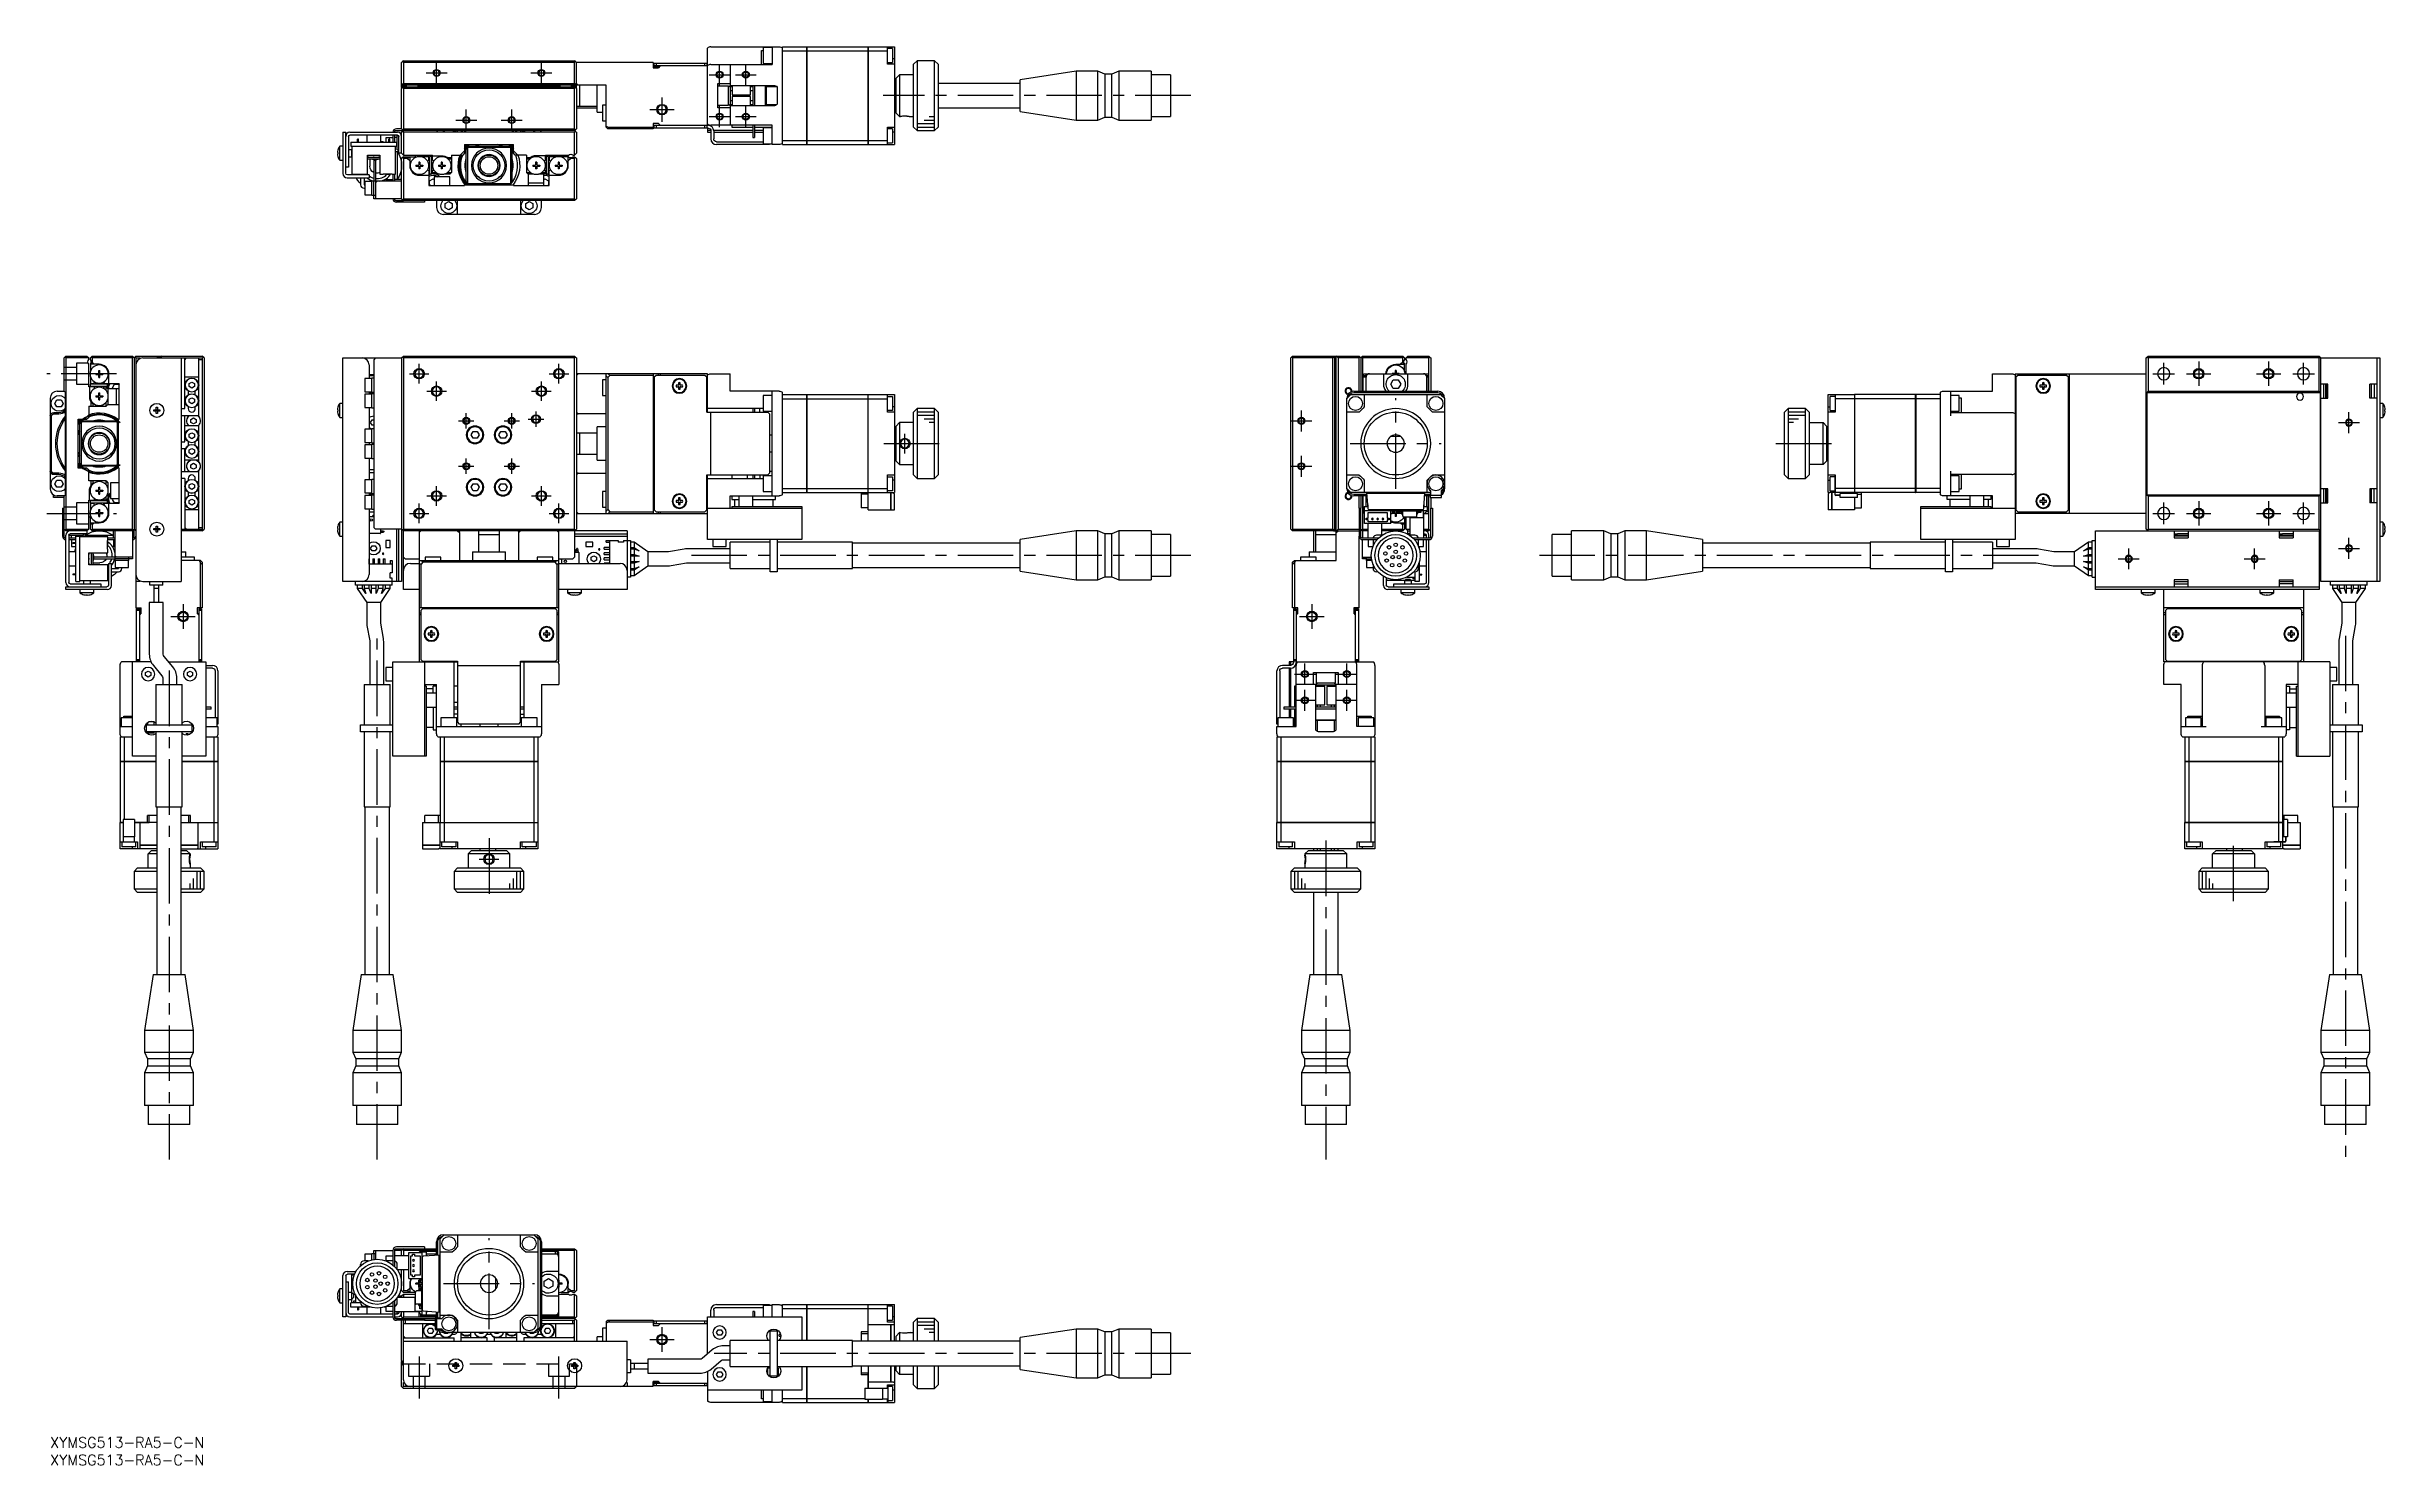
# Model space of a CAD drawing. Extents: x -1 to 668, y -8 to 398.
import ezdxf

# ---------------------------------------------------------------- set-up
doc = ezdxf.new("R2010")
doc.units = 0
doc.header["$LTSCALE"] = 0.5
doc.linetypes.add('CENTER', pattern=[50.8, 31.75, -6.35, 6.35, -6.35])
doc.linetypes.add('DASHED', pattern=[19.05, 12.7, -6.35])
for name, color, linetype in [('MSM_CENTER', 1, 'CENTER'), ('MSM_CONTINUOUS', 7, 'CONTINUOUS'), ('MSM_DASHED', 4, 'DASHED'), ('MSM_NARROW', 5, 'CONTINUOUS'), ('MSM_PART_NUMBER', 7, 'CONTINUOUS')]:
    doc.layers.add(name, color=color, linetype=linetype)
doc.styles.get("Standard").update_dxf_attribs({"font": 'txt.shx', "height": 1, "bigfont": 'bigfont.shx'})

# ---------------------------------------------------------------- blocks, each defined once
blk = doc.blocks.new('*U2')
at = {"layer": 'MSM_PART_NUMBER'}
blk.add_text('XYMSG513-RA5-C-N', height=3, dxfattribs=at).set_placement((0, -3))
blk = doc.blocks.new('*U3')
at = {"layer": 'MSM_PART_NUMBER'}
blk.add_text('XYMSG513-RA5-C-N', height=3, dxfattribs=at).set_placement((0, -8))

msp = doc.modelspace()

# ---------------------------------------------------------------- linework, layer by layer
at = {"layer": 'MSM_CENTER'}
for p, q in [((107.56, 390.62), (113.56, 390.62)), ((110.56, 387.62), (110.56, 393.62)), ((137.56, 390.62), (143.56, 390.62)), ((140.56, 387.62), (140.56, 393.62)), ((188.56, 390.12), (194.56, 390.12)), ((191.56, 387.12), (191.56, 393.12)), ((196.06, 390.12), (202.06, 390.12)), ((199.06, 387.12), (199.06, 393.12)), ((175.06, 383.62), (175.06, 376.62)), ((326.37, 384.12), (238.37, 384.12)), ((116.06, 377.12), (122.06, 377.12)), ((119.06, 374.12), (119.06, 380.12)), ((129.06, 377.12), (135.06, 377.12)), ((132.06, 374.12), (132.06, 380.12)), ((171.56, 380.12), (178.56, 380.12)), ((188.56, 378.12), (194.56, 378.12)), ((191.56, 375.12), (191.56, 381.12)), ((196.06, 378.12), (202.06, 378.12)), ((199.06, 375.12), (199.06, 381.12)), ((614.84, 308.01), (614.84, 301.01)), ((634.84, 308.01), (634.84, 301.01)), ((19, 304.51), (-1, 304.51)), ((102.76, 304.51), (108.36, 304.51)), ((105.56, 301.71), (105.56, 307.31)), ((110.56, 296.71), (110.56, 302.31)), ((140.56, 296.71), (140.56, 302.31)), ((142.76, 304.51), (148.36, 304.51)), ((145.56, 301.71), (145.56, 307.31)), ((601.74, 304.51), (607.94, 304.51)), ((604.84, 301.41), (604.84, 307.61)), ((611.34, 304.51), (618.34, 304.51)), ((631.34, 304.51), (638.34, 304.51)), ((641.74, 304.51), (647.94, 304.51)), ((644.84, 301.41), (644.84, 307.61)), ((107.76, 299.51), (113.36, 299.51)), ((137.76, 299.51), (143.36, 299.51)), ((385.05, 271.51), (385.05, 297.51)), ((116.86, 291.01), (121.26, 291.01)), ((119.06, 288.81), (119.06, 293.21)), ((129.86, 291.01), (134.26, 291.01)), ((132.06, 288.81), (132.06, 293.21)), ((136.81, 291.51), (141.21, 291.51)), ((139.01, 289.31), (139.01, 293.71)), ((355.05, 291.01), (361.05, 291.01)), ((358.05, 288.01), (358.05, 294.01)), ((654.84, 290.51), (660.84, 290.51)), ((657.84, 287.51), (657.84, 293.51)), ((238.56, 284.51), (256.56, 284.51)), ((244.56, 281.71), (244.56, 287.31)), ((372.05, 284.51), (398.05, 284.51)), ((493.84, 284.51), (511.84, 284.51)), ((116.86, 278.01), (121.26, 278.01)), ((119.06, 275.81), (119.06, 280.21)), ((129.86, 278.01), (134.26, 278.01)), ((132.06, 275.81), (132.06, 280.21)), ((355.05, 278.01), (361.05, 278.01)), ((358.05, 275.01), (358.05, 281.01)), ((107.76, 269.51), (113.36, 269.51)), ((110.56, 266.71), (110.56, 272.31)), ((137.76, 269.51), (143.36, 269.51)), ((140.56, 266.71), (140.56, 272.31)), ((614.84, 268.01), (614.84, 261.01)), ((634.84, 268.01), (634.84, 261.01)), ((-1, 264.51), (19, 264.51)), ((102.76, 264.51), (108.36, 264.51)), ((105.56, 261.71), (105.56, 267.31)), ((142.76, 264.51), (148.36, 264.51)), ((145.56, 261.71), (145.56, 267.31)), ((601.74, 264.51), (607.94, 264.51)), ((604.84, 261.41), (604.84, 267.61)), ((611.34, 264.51), (618.34, 264.51)), ((631.34, 264.51), (638.34, 264.51)), ((641.74, 264.51), (647.94, 264.51)), ((644.84, 261.41), (644.84, 267.61)), ((594.84, 248.51), (594.84, 254.51)), ((630.84, 248.51), (630.84, 254.51)), ((654.84, 254.51), (660.84, 254.51)), ((657.84, 251.51), (657.84, 257.51)), ((326.37, 252.51), (181.37, 252.51)), ((569.03, 252.51), (424.03, 252.51)), ((591.84, 251.51), (597.84, 251.51)), ((627.84, 251.51), (633.84, 251.51)), ((34.5, 235.01), (41.5, 235.01)), ((38, 238.51), (38, 231.51)), ((357.55, 235.01), (364.55, 235.01)), ((361.05, 238.51), (361.05, 231.51)), ((93.56, 79.51), (93.56, 229.51)), ((656.84, 229.51), (656.84, 79.51)), ((359.05, 215.51), (359.05, 221.51)), ((371.05, 215.51), (371.05, 221.51)), ((34, 219.51), (34, 79.51)), ((356.05, 218.51), (362.05, 218.51)), ((368.05, 218.51), (374.05, 218.51)), ((356.05, 211.01), (362.05, 211.01)), ((359.05, 208.01), (359.05, 214.01)), ((368.05, 211.01), (374.05, 211.01)), ((371.05, 208.01), (371.05, 214.01)), ((125.56, 171.51), (125.56, 153.51)), ((365.05, 170.83), (365.05, 79.51)), ((624.84, 153.51), (624.84, 171.51)), ((122.76, 165.51), (128.36, 165.51)), ((125.56, 31), (125.56, 57)), ((112.56, 44), (138.56, 44)), ((171.56, 28), (178.56, 28)), ((175.06, 31.5), (175.06, 24.5)), ((105.56, 23.12), (105.56, 11.08)), ((145.56, 11.08), (145.56, 23.12)), ((326.38, 24), (189.95, 24))]:
    msp.add_line(p, q, dxfattribs=at)
at = {"layer": 'MSM_CONTINUOUS'}
for p, q in [((188.06, 392.64), (188.06, 397.74)), ((189.06, 398.12), (208.56, 398.12)), ((203.56, 397.06), (204.06, 397.06)), ((203.56, 393.02), (203.56, 397.06)), ((206.56, 397.87), (204.06, 397.87)), ((204.06, 397.87), (204.06, 393.37)), ((206.56, 398.12), (206.56, 393.02)), ((209.56, 398.12), (216.55, 398.12)), ((209.56, 370.12), (209.56, 398.12)), ((209.56, 396.96), (216.55, 396.96)), ((216.55, 370.12), (216.55, 398.12)), ((216.56, 398.11), (216.55, 398.11)), ((216.56, 396.96), (216.55, 396.96)), ((216.56, 398.12), (234.05, 398.12)), ((216.56, 398.12), (216.56, 370.12)), ((216.56, 396.96), (234.05, 396.96)), ((234.05, 370.12), (234.05, 398.12)), ((234.06, 398.11), (234.05, 398.11)), ((234.06, 396.96), (234.05, 396.96)), ((234.06, 398.12), (241.56, 398.12)), ((234.06, 398.12), (234.06, 370.12)), ((234.06, 396.96), (239.56, 396.96)), ((239.56, 393.12), (239.56, 398.12)), ((241.06, 397.62), (239.56, 397.62)), ((241.06, 397.62), (241.06, 393.62)), ((241.56, 398.12), (241.56, 370.12)), ((100.81, 393.87), (100.56, 393.62)), ((100.56, 386.42), (100.56, 393.62)), ((101.06, 394.12), (100.81, 393.87)), ((100.81, 393.87), (101.06, 393.62)), ((101.06, 394.12), (150.06, 394.12)), ((101.06, 393.62), (101.06, 387.62)), ((150.06, 393.62), (101.06, 393.62)), ((150.31, 393.87), (150.06, 394.12)), ((150.06, 393.62), (150.31, 393.87)), ((150.06, 387.62), (150.06, 393.62)), ((150.56, 393.62), (150.31, 393.87)), ((172.56, 393.62), (150.56, 393.62)), ((150.56, 386.42), (150.56, 393.62)), ((172.56, 393.62), (172.56, 392.12)), ((174.31, 392.37), (172.56, 392.37)), ((172.56, 392.12), (174.06, 392.12)), ((172.86, 392.62), (172.86, 393.42)), ((172.86, 393.42), (187.86, 393.42)), ((188.06, 392.62), (172.86, 392.62)), ((173.36, 393.42), (173.36, 392.62)), ((174.56, 392.62), (174.06, 392.12)), ((187.36, 392.62), (187.36, 393.42)), ((187.86, 393.42), (187.86, 392.62)), ((188.06, 375.62), (188.06, 392.62)), ((189.06, 393.02), (206.56, 393.02)), ((194.56, 393.02), (194.56, 386.99)), ((204.06, 393.37), (206.56, 393.37)), ((239.56, 393.62), (241.06, 393.62)), ((241.56, 393.12), (239.56, 393.12)), ((241.56, 394.62), (241.06, 394.62)), ((242.06, 389.12), (243.06, 390.12)), ((242.06, 379.12), (242.06, 389.12)), ((247.06, 390.12), (243.06, 390.12)), ((243.06, 390.12), (243.06, 378.12)), ((248.06, 394.12), (247.06, 393.12)), ((247.06, 375.12), (247.06, 393.12)), ((253.06, 394.12), (248.06, 394.12)), ((248.06, 394.12), (248.06, 374.12)), ((254.06, 393.12), (253.06, 394.12)), ((253.06, 374.12), (253.06, 394.12)), ((254.06, 393.12), (254.06, 375.12)), ((293.56, 391.12), (277.56, 388.69)), ((277.56, 379.55), (277.56, 388.69)), ((299.76, 391.12), (293.56, 391.12)), ((293.56, 391.12), (293.56, 377.12)), ((301.76, 390.27), (299.76, 391.12)), ((299.76, 377.12), (299.76, 391.12)), ((303.76, 390.27), (301.76, 390.27)), ((301.76, 390.27), (301.76, 377.97)), ((305.76, 391.12), (303.76, 390.27)), ((303.76, 377.97), (303.76, 390.27)), ((315.06, 391.12), (305.76, 391.12)), ((305.76, 391.12), (305.76, 377.12)), ((315.06, 391.12), (315.06, 377.12)), ((320.56, 390.07), (315.06, 390.07)), ((320.56, 390.07), (320.56, 378.17)), ((101.06, 387.62), (100.56, 387.12)), ((159.06, 387.12), (100.56, 387.12)), ((100.56, 386.92), (101.96, 386.92)), ((101.06, 386.62), (100.56, 386.12)), ((100.66, 386.32), (100.56, 386.42)), ((100.56, 374.62), (100.56, 386.12)), ((100.66, 386.22), (100.66, 386.42)), ((101.06, 386.12), (100.81, 386.37)), ((101.66, 386.72), (100.96, 386.72)), ((101.06, 387.62), (150.06, 387.62)), ((101.06, 386.62), (150.06, 386.62)), ((101.06, 386.12), (101.06, 374.62)), ((150.06, 386.12), (101.06, 386.12)), ((101.96, 386.62), (101.96, 386.92)), ((146.06, 386.73), (105.06, 386.73)), ((105.06, 386.62), (105.06, 386.73)), ((146.06, 386.62), (146.06, 386.73)), ((149.16, 386.62), (149.16, 386.92)), ((150.56, 386.92), (149.16, 386.92)), ((150.16, 386.72), (149.46, 386.72)), ((150.56, 387.12), (150.06, 387.62)), ((150.31, 386.37), (150.06, 386.62)), ((150.31, 386.37), (150.06, 386.12)), ((150.06, 374.62), (150.06, 386.12)), ((150.56, 386.12), (150.31, 386.37)), ((150.56, 386.42), (150.46, 386.32)), ((150.46, 386.42), (150.46, 386.22)), ((151.06, 387.12), (150.56, 387.62)), ((150.56, 386.12), (150.56, 374.62)), ((151.56, 381.12), (151.56, 387.12)), ((156.56, 379.37), (156.56, 387.12)), ((159.06, 375.12), (159.06, 387.12)), ((191.06, 387.62), (194.56, 387.62)), ((191.06, 380.62), (191.06, 387.62)), ((194.06, 386.87), (191.06, 386.87)), ((194.06, 381.37), (194.06, 386.87)), ((194.56, 386.99), (194.65, 386.99)), ((194.57, 386.96), (194.65, 386.99)), ((194.66, 381.24), (194.66, 386.99)), ((195.16, 386.62), (194.66, 386.62)), ((194.66, 385.62), (195.16, 385.62)), ((195.16, 382.62), (194.66, 382.62)), ((194.66, 381.62), (195.16, 381.62)), ((194.86, 387.02), (207.26, 387.02)), ((195.06, 387.02), (195.06, 386.62)), ((195.06, 381.62), (195.06, 381.22)), ((195.16, 387.02), (195.16, 384.37)), ((195.16, 384.37), (200.36, 384.37)), ((195.16, 383.87), (195.16, 381.22)), ((200.36, 383.87), (195.16, 383.87)), ((200.36, 384.37), (200.36, 387.02)), ((201.06, 386.62), (200.36, 386.62)), ((200.36, 385.62), (201.06, 385.62)), ((200.36, 381.22), (200.36, 383.87)), ((201.06, 382.62), (200.36, 382.62)), ((200.36, 381.62), (201.06, 381.62)), ((201.06, 387.02), (201.06, 381.22)), ((201.56, 387.02), (201.56, 381.22)), ((204.66, 381.22), (204.66, 387.02)), ((204.86, 387.02), (204.86, 381.22)), ((207.95, 386.62), (204.86, 386.62)), ((204.86, 381.62), (207.95, 381.62)), ((208.06, 386.22), (208.06, 382.02)), ((242.06, 387.62), (241.56, 387.62)), ((242.06, 386.62), (241.56, 386.62)), ((241.56, 385.62), (242.06, 385.62)), ((242.06, 382.62), (241.56, 382.62)), ((241.56, 381.62), (242.06, 381.62)), ((277.56, 387.62), (254.06, 387.62)), ((150.56, 381.12), (156.56, 381.12)), ((150.56, 380.62), (156.56, 380.62)), ((156.56, 379.37), (158.06, 379.37)), ((158.06, 381.37), (158.06, 376.87)), ((159.06, 381.37), (158.06, 381.37)), ((158.06, 376.87), (159.06, 376.87)), ((159.06, 375.42), (159.67, 375.12)), ((159.56, 374.62), (159.06, 375.12)), ((159.67, 375.12), (172.56, 375.12)), ((159.67, 375.12), (160.17, 374.62)), ((174.06, 376.12), (172.56, 376.12)), ((172.56, 376.12), (172.56, 374.62)), ((172.86, 375.62), (188.26, 375.62)), ((172.86, 374.82), (172.86, 375.62)), ((188.26, 374.82), (172.86, 374.82)), ((173.36, 375.62), (173.36, 374.82)), ((174.06, 376.12), (174.56, 375.62)), ((187.36, 374.82), (187.36, 375.62)), ((187.86, 375.62), (187.86, 374.82)), ((188.06, 374.82), (188.06, 373.62)), ((206.56, 375.62), (189.06, 375.62)), ((191.06, 381.37), (194.06, 381.37)), ((194.56, 380.62), (191.06, 380.62)), ((194.56, 381.25), (194.56, 375.62)), ((194.56, 381.25), (194.65, 381.25)), ((194.65, 381.25), (194.57, 381.27)), ((207.26, 381.22), (194.86, 381.22)), ((195.06, 375.62), (195.06, 375.12)), ((195.06, 375.12), (201.06, 375.12)), ((201.06, 375.62), (201.06, 372.12)), ((201.56, 375.62), (201.56, 372.12)), ((201.56, 375.12), (206.56, 375.12)), ((206.56, 374.87), (204.06, 374.87)), ((204.06, 374.87), (204.06, 370.37)), ((206.56, 370.12), (206.56, 375.62)), ((239.56, 370.12), (239.56, 375.12)), ((239.56, 375.12), (241.56, 375.12)), ((241.56, 380.62), (242.06, 380.62)), ((243.06, 378.12), (242.06, 379.12)), ((243.06, 378.12), (243.31, 378.12)), ((243.31, 378.12), (243.31, 378.12)), ((245.81, 378.12), (247.06, 378.12)), ((247.06, 375.12), (248.06, 374.12)), ((253.06, 374.12), (254.06, 375.12)), ((254.06, 380.62), (277.56, 380.62)), ((277.56, 379.55), (293.56, 377.12)), ((293.56, 377.12), (299.76, 377.12)), ((299.76, 377.12), (301.76, 377.97)), ((301.76, 377.97), (303.76, 377.97)), ((303.76, 377.97), (305.76, 377.12)), ((305.76, 377.12), (315.06, 377.12)), ((315.06, 378.17), (320.56, 378.17)), ((82.29, 368.51), (82.29, 368.5)), ((83.76, 369.62), (82.86, 369.62)), ((82.86, 365.62), (82.86, 369.62)), ((83.76, 373.62), (83.76, 361.82)), ((83.76, 373.62), (84.56, 373.62)), ((84.56, 361.92), (84.56, 373.62)), ((85.36, 372.42), (85.36, 363.62)), ((86.26, 368.62), (85.36, 368.62)), ((85.76, 373.62), (99.36, 373.62)), ((99.36, 372.82), (85.76, 372.82)), ((86.06, 370.82), (99.06, 370.82)), ((86.06, 370.82), (86.06, 369.62)), ((86.06, 369.62), (99.06, 369.62)), ((86.31, 368.57), (86.26, 368.62)), ((86.26, 366.62), (86.26, 368.62)), ((86.31, 369.62), (86.31, 361.62)), ((88.18, 371.62), (87.93, 371.62)), ((87.93, 370.82), (87.93, 371.62)), ((88.18, 370.82), (88.18, 371.62)), ((90.56, 372.82), (90.56, 370.82)), ((94.56, 370.82), (94.56, 372.82)), ((98.06, 372.02), (96.06, 372.02)), ((96.06, 372.02), (96.06, 370.82)), ((97.18, 371.62), (96.93, 371.62)), ((96.93, 370.82), (96.93, 371.62)), ((97.18, 370.82), (97.18, 371.62)), ((98.06, 372.82), (98.06, 370.82)), ((98.56, 373.92), (98.56, 373.62)), ((98.56, 372.82), (98.56, 370.82)), ((99.26, 372.12), (98.56, 372.12)), ((98.76, 374.12), (101.06, 374.12)), ((98.81, 361.62), (98.81, 369.62)), ((98.81, 368.12), (99.76, 368.12)), ((100.56, 374.62), (99.06, 374.62)), ((99.06, 370.82), (99.06, 369.62)), ((99.71, 372.62), (99.26, 372.62)), ((99.26, 368.62), (99.26, 372.62)), ((99.26, 368.62), (99.76, 368.62)), ((99.31, 368.12), (99.31, 360.12)), ((99.76, 367.62), (99.76, 372.42)), ((100.56, 374.62), (100.81, 374.37)), ((100.56, 373.62), (101.06, 374.12)), ((100.56, 367.62), (100.56, 373.62)), ((100.81, 374.37), (101.06, 374.62)), ((100.81, 374.37), (101.06, 374.12)), ((101.06, 373.62), (100.81, 373.87)), ((101.06, 374.62), (150.06, 374.62)), ((150.06, 374.12), (101.06, 374.12)), ((150.06, 373.62), (101.06, 373.62)), ((101.06, 373.62), (101.06, 367.12)), ((110.56, 374.12), (110.91, 373.77)), ((110.91, 373.77), (140.21, 373.77)), ((117.35, 367.12), (118.56, 368.33)), ((118.56, 370.12), (118.56, 367.62)), ((118.56, 370.12), (132.56, 370.12)), ((119.06, 368.82), (119.36, 369.12)), ((119.06, 359.42), (119.06, 368.82)), ((119.56, 369.32), (119.36, 369.12)), ((119.36, 369.12), (119.36, 359.12)), ((119.56, 369.32), (119.86, 369.62)), ((131.56, 369.32), (119.56, 369.32)), ((119.86, 369.62), (131.26, 369.62)), ((131.26, 369.62), (131.76, 369.12)), ((131.76, 369.12), (132.06, 368.82)), ((131.76, 359.12), (131.76, 369.12)), ((132.06, 368.82), (132.06, 359.42)), ((132.56, 367.62), (132.56, 370.12)), ((132.56, 368.33), (133.77, 367.12)), ((140.21, 373.77), (140.56, 374.12)), ((150.06, 374.62), (150.31, 374.37)), ((150.06, 374.12), (150.31, 374.37)), ((150.06, 374.12), (150.31, 373.87)), ((150.31, 373.87), (150.06, 373.62)), ((150.06, 367.12), (150.06, 373.62)), ((150.31, 374.37), (150.56, 374.62)), ((150.31, 373.87), (150.56, 373.62)), ((150.56, 373.62), (150.56, 367.62)), ((172.56, 374.62), (159.56, 374.62)), ((189.05, 374.12), (188.06, 374.12)), ((188.06, 373.62), (189.06, 373.62)), ((189.06, 374.02), (189.06, 371.72)), ((201.06, 374.12), (189.86, 374.12)), ((189.86, 374.02), (189.86, 371.72)), ((189.86, 373.62), (201.06, 373.62)), ((190.66, 370.92), (204.06, 370.92)), ((205.86, 370.12), (190.66, 370.12)), ((201.06, 372.12), (201.56, 372.12)), ((204.06, 374.12), (201.56, 374.12)), ((201.56, 373.62), (204.06, 373.62)), ((204.06, 370.37), (206.56, 370.37)), ((205.36, 370.12), (205.36, 370.37)), ((205.86, 370.37), (205.86, 370.12)), ((208.56, 370.12), (206.56, 370.12)), ((209.56, 371.27), (216.55, 371.27)), ((209.56, 370.12), (216.55, 370.12)), ((216.56, 371.28), (216.55, 371.28)), ((216.56, 370.13), (216.55, 370.13)), ((216.56, 371.27), (234.05, 371.27)), ((216.56, 370.12), (234.05, 370.12)), ((234.06, 371.28), (234.05, 371.28)), ((234.06, 370.13), (234.05, 370.13)), ((234.06, 371.27), (239.56, 371.27)), ((234.06, 370.12), (241.56, 370.12)), ((241.06, 374.62), (239.56, 374.62)), ((239.56, 370.62), (241.06, 370.62)), ((241.06, 374.62), (241.06, 370.62)), ((241.56, 373.62), (241.06, 373.62)), ((248.06, 374.12), (253.06, 374.12)), ((82.17, 367.8), (82.29, 367.8)), ((82.29, 367.44), (82.17, 367.44)), ((82.29, 367.8), (82.29, 367.44)), ((82.29, 366.73), (82.29, 366.73)), ((82.86, 365.62), (83.76, 365.62)), ((85.36, 363.62), (84.56, 363.62)), ((91.26, 361.42), (85.06, 361.42)), ((85.36, 366.62), (86.26, 366.62)), ((86.26, 366.62), (86.31, 366.67)), ((86.31, 361.62), (90.81, 361.62)), ((88.81, 361.62), (88.81, 361.42)), ((89.81, 361.62), (89.81, 361.42)), ((90.81, 361.62), (90.81, 367.12)), ((90.81, 367.12), (94.31, 367.12)), ((94.31, 366.42), (90.81, 366.42)), ((94.31, 365.92), (90.81, 365.92)), ((91.26, 361.42), (91.26, 360.62)), ((91.43, 365.92), (91.43, 363.91)), ((93.43, 365.77), (92.56, 365.77)), ((92.56, 365.62), (92.56, 359.62)), ((92.56, 365.62), (93.06, 365.62)), ((93.06, 365.62), (93.06, 354.62)), ((94.31, 367.12), (94.31, 361.62)), ((94.31, 361.62), (95.31, 361.62)), ((95.31, 361.72), (97.81, 361.72)), ((95.31, 361.62), (95.31, 361.72)), ((96.11, 361.72), (96.11, 361.62)), ((96.11, 361.62), (97.01, 361.62)), ((96.48, 361.72), (96.48, 361.62)), ((96.63, 361.72), (96.63, 361.62)), ((97.01, 361.72), (97.01, 361.62)), ((97.81, 361.62), (97.81, 361.72)), ((97.81, 361.62), (98.81, 361.62)), ((98.06, 361.62), (98.06, 359.62)), ((98.56, 361.62), (98.56, 359.62)), ((100.56, 367.62), (99.76, 367.62)), ((101.06, 367.12), (100.56, 367.62)), ((101.06, 366.62), (100.56, 366.12)), ((100.56, 354.62), (100.56, 366.12)), ((101.06, 366.12), (100.81, 366.37)), ((101.06, 367.12), (109.36, 367.12)), ((101.06, 366.62), (104.95, 366.62)), ((102.26, 366.12), (101.06, 366.12)), ((101.06, 366.12), (101.06, 354.62)), ((102.86, 366.54), (102.26, 366.12)), ((102.26, 366.12), (102.86, 365.52)), ((102.86, 366.62), (102.86, 364.12)), ((104.48, 366.62), (104.48, 367.12)), ((104.66, 364.26), (104.66, 363.97)), ((104.66, 364.26), (105.45, 364.26)), ((104.66, 363.97), (105.45, 363.97)), ((105.19, 364.26), (105.19, 363.97)), ((105.8, 365.12), (105.51, 365.12)), ((105.51, 365.12), (105.51, 364.32)), ((105.51, 364.59), (105.8, 364.59)), ((105.51, 363.91), (105.51, 363.12)), ((105.51, 363.65), (105.8, 363.65)), ((105.8, 363.12), (105.51, 363.12)), ((105.56, 366.72), (105.56, 367.12)), ((105.8, 365.12), (105.8, 364.32)), ((105.8, 363.91), (105.8, 363.12)), ((105.86, 364.26), (106.66, 364.26)), ((105.86, 363.97), (106.66, 363.97)), ((106.13, 363.97), (106.13, 364.26)), ((108.36, 366.62), (106.37, 366.62)), ((106.66, 364.26), (106.66, 363.97)), ((108.07, 365.49), (108.36, 365.66)), ((108.36, 362.57), (108.07, 362.74)), ((108.36, 365.66), (108.36, 366.62)), ((108.36, 362.57), (108.36, 358.42)), ((108.56, 366.73), (108.56, 361.73)), ((109.16, 366.73), (108.56, 366.73)), ((108.56, 361.73), (109.16, 361.73)), ((109.16, 361.73), (109.16, 366.73)), ((109.36, 365.66), (109.36, 367.12)), ((109.36, 366.92), (112.06, 366.92)), ((109.65, 365.49), (109.36, 365.66)), ((109.36, 362.57), (109.65, 362.74)), ((109.36, 362.12), (109.36, 362.57)), ((109.86, 361.62), (109.36, 362.12)), ((109.36, 362.12), (110.4, 362.12)), ((111.35, 361.62), (109.86, 361.62)), ((111.06, 364.26), (111.85, 364.26)), ((111.06, 364.26), (111.06, 363.97)), ((111.06, 363.97), (111.85, 363.97)), ((111.59, 364.26), (111.59, 363.97)), ((111.91, 365.12), (111.91, 364.32)), ((112.2, 365.12), (111.91, 365.12)), ((111.91, 364.59), (112.2, 364.59)), ((111.91, 363.91), (111.91, 363.12)), ((111.91, 363.65), (112.2, 363.65)), ((112.2, 363.12), (111.91, 363.12)), ((112.2, 365.12), (112.2, 364.32)), ((112.2, 363.91), (112.2, 363.12)), ((112.26, 364.26), (113.06, 364.26)), ((112.26, 363.97), (113.06, 363.97)), ((112.53, 363.97), (112.53, 364.26)), ((114.36, 361.62), (112.77, 361.62)), ((113.06, 364.26), (113.06, 363.97)), ((113.66, 366.42), (114.86, 366.42)), ((113.72, 362.12), (114.86, 362.12)), ((114.86, 365.92), (114.2, 365.92)), ((114.86, 362.12), (114.36, 361.62)), ((114.86, 367.12), (114.86, 362.12)), ((114.86, 367.12), (118.06, 367.12)), ((118.56, 367.62), (118.06, 367.12)), ((122.7, 365.43), (122.76, 365.49)), ((122.76, 362.74), (122.7, 362.81)), ((122.76, 365.56), (122.76, 365.49)), ((122.76, 362.74), (122.76, 362.68)), ((124.5, 367.08), (124.5, 367.08)), ((133.06, 367.12), (132.56, 367.62)), ((136.26, 367.12), (133.06, 367.12)), ((136.26, 367.12), (136.26, 362.12)), ((136.26, 366.42), (137.46, 366.42)), ((136.92, 365.92), (136.26, 365.92)), ((136.76, 361.62), (136.26, 362.12)), ((136.26, 362.12), (137.4, 362.12)), ((136.76, 361.62), (136.76, 358.42)), ((138.35, 361.62), (136.76, 361.62)), ((138.06, 364.26), (138.85, 364.26)), ((138.06, 364.26), (138.06, 363.97)), ((138.06, 363.97), (138.85, 363.97)), ((138.59, 364.26), (138.59, 363.97)), ((138.91, 365.12), (138.91, 364.32)), ((139.2, 365.12), (138.91, 365.12)), ((138.91, 364.59), (139.2, 364.59)), ((138.91, 363.91), (138.91, 363.12)), ((138.91, 363.65), (139.2, 363.65)), ((139.2, 363.12), (138.91, 363.12)), ((141.76, 366.92), (139.06, 366.92)), ((139.2, 365.12), (139.2, 364.32)), ((139.2, 363.91), (139.2, 363.12)), ((139.26, 364.26), (140.06, 364.26)), ((139.26, 363.97), (140.06, 363.97)), ((139.53, 363.97), (139.53, 364.26)), ((141.26, 361.62), (139.77, 361.62)), ((140.06, 364.26), (140.06, 363.97)), ((140.72, 362.12), (141.76, 362.12)), ((141.76, 362.12), (141.26, 361.62)), ((141.26, 358.42), (141.26, 361.62)), ((141.76, 365.66), (141.47, 365.49)), ((141.47, 362.74), (141.76, 362.57)), ((141.76, 365.66), (141.76, 367.12)), ((141.76, 367.12), (148.3, 367.12)), ((141.76, 362.12), (141.76, 362.57)), ((141.96, 366.73), (141.96, 361.73)), ((142.56, 366.73), (141.96, 366.73)), ((141.96, 361.73), (142.56, 361.73)), ((142.56, 361.73), (142.56, 366.73)), ((144.75, 366.62), (142.76, 366.62)), ((142.76, 366.62), (142.76, 365.66)), ((142.76, 365.66), (143.05, 365.49)), ((143.05, 362.74), (142.76, 362.57)), ((142.76, 358.42), (142.76, 362.57)), ((144.46, 364.26), (145.25, 364.26)), ((144.46, 364.26), (144.46, 363.97)), ((144.46, 363.97), (145.25, 363.97)), ((144.99, 364.26), (144.99, 363.97)), ((145.31, 365.12), (145.31, 364.32)), ((145.6, 365.12), (145.31, 365.12)), ((145.31, 364.59), (145.6, 364.59)), ((145.31, 363.91), (145.31, 363.12)), ((145.31, 363.65), (145.6, 363.65)), ((145.6, 363.12), (145.31, 363.12)), ((145.56, 366.72), (145.56, 367.12)), ((145.6, 365.12), (145.6, 364.32)), ((145.6, 363.91), (145.6, 363.12)), ((145.66, 364.26), (146.46, 364.26)), ((145.66, 363.97), (146.46, 363.97)), ((145.93, 363.97), (145.93, 364.26)), ((148.3, 366.62), (146.17, 366.62)), ((146.46, 364.26), (146.46, 363.97)), ((148.26, 364.12), (148.26, 366.62)), ((148.86, 366.12), (148.26, 366.54)), ((148.26, 365.52), (148.86, 366.12)), ((150.06, 366.12), (148.86, 366.12)), ((149.62, 367.12), (150.06, 367.12)), ((149.62, 366.62), (150.06, 366.62)), ((150.56, 367.62), (150.06, 367.12)), ((150.06, 366.62), (150.31, 366.37)), ((150.31, 366.37), (150.06, 366.12)), ((150.06, 354.62), (150.06, 366.12)), ((150.56, 366.12), (150.31, 366.37)), ((150.56, 366.12), (150.56, 354.62)), ((84.96, 360.62), (91.26, 360.62)), ((88.81, 360.62), (88.81, 358.62)), ((89.81, 360.62), (89.81, 358.62)), ((89.81, 358.62), (90.06, 358.62)), ((89.81, 357.62), (90.06, 357.62)), ((92.06, 359.52), (90.06, 359.52)), ((90.06, 359.52), (90.06, 355.72)), ((90.06, 355.72), (92.06, 355.72)), ((100.56, 359.62), (92.06, 359.62)), ((92.06, 355.62), (92.06, 359.62)), ((92.06, 355.62), (93.06, 355.62)), ((92.56, 355.62), (92.56, 359.62)), ((92.56, 354.62), (92.56, 355.62)), ((93.06, 359.12), (93.56, 359.62)), ((98.06, 360.02), (96.06, 360.02)), ((96.06, 360.02), (96.06, 359.62)), ((100.56, 360.12), (98.56, 360.12)), ((105.66, 361.32), (108.36, 361.32)), ((108.36, 358.42), (118.56, 358.42)), ((108.56, 359.7), (109.56, 360.27)), ((108.56, 358.54), (108.56, 359.7)), ((108.77, 358.42), (108.56, 358.54)), ((109.56, 360.27), (109.86, 360.1)), ((109.86, 360.92), (109.86, 358.42)), ((114.36, 360.92), (109.86, 360.92)), ((114.36, 358.42), (114.36, 360.92)), ((118.56, 358.62), (132.56, 358.62)), ((118.56, 358.42), (118.56, 358.62)), ((119.36, 359.12), (119.06, 359.42)), ((119.36, 359.12), (119.56, 358.92)), ((119.86, 358.62), (119.56, 358.92)), ((119.56, 358.92), (131.56, 358.92)), ((122.4, 360.92), (122.58, 360.92)), ((122.81, 360.69), (122.58, 360.92)), ((122.81, 360.69), (122.64, 360.69)), ((122.81, 360.56), (122.81, 360.69)), ((124.5, 361.15), (124.5, 361.15)), ((128.53, 360.92), (128.31, 360.69)), ((128.31, 360.69), (128.31, 360.56)), ((128.48, 360.69), (128.31, 360.69)), ((128.53, 360.92), (128.72, 360.92)), ((131.76, 359.12), (131.26, 358.62)), ((132.06, 359.42), (131.76, 359.12)), ((132.56, 358.62), (132.56, 358.42)), ((132.56, 358.42), (142.76, 358.42)), ((136.76, 359.12), (141.26, 359.12)), ((141.26, 360.1), (141.56, 360.27)), ((141.56, 360.27), (142.56, 359.7)), ((142.56, 358.54), (142.35, 358.42)), ((142.56, 359.7), (142.56, 358.54)), ((142.76, 361.32), (145.46, 361.32)), ((100.56, 354.62), (92.56, 354.62)), ((98.56, 354.62), (98.56, 354.32)), ((98.76, 354.12), (101.06, 354.12)), ((107.06, 353.62), (99.06, 353.62)), ((100.56, 354.62), (100.81, 354.37)), ((100.81, 354.37), (101.06, 354.62)), ((101.06, 354.12), (100.81, 354.37)), ((101.06, 354.62), (150.06, 354.62)), ((150.06, 354.12), (101.06, 354.12)), ((107.06, 354.12), (107.06, 353.62)), ((110.56, 354.12), (110.56, 352.12)), ((116.56, 350.12), (112.56, 350.12)), ((113.06, 353.2), (114.06, 353.77)), ((113.06, 352.04), (113.06, 353.2)), ((114.06, 351.46), (113.06, 352.04)), ((114.06, 353.77), (115.06, 353.2)), ((115.06, 352.04), (114.06, 351.46)), ((115.06, 353.2), (115.06, 352.04)), ((116.56, 350.12), (116.56, 354.12)), ((134.56, 350.12), (116.56, 350.12)), ((134.56, 354.12), (134.56, 350.12)), ((138.56, 350.12), (134.56, 350.12)), ((136.06, 353.2), (137.06, 353.77)), ((136.06, 352.04), (136.06, 353.2)), ((137.06, 351.46), (136.06, 352.04)), ((137.06, 353.77), (138.06, 353.2)), ((138.06, 352.04), (137.06, 351.46)), ((138.06, 353.2), (138.06, 352.04)), ((140.56, 352.12), (140.56, 354.12)), ((150.06, 354.62), (150.31, 354.37)), ((150.31, 354.37), (150.06, 354.12)), ((150.31, 354.37), (150.56, 354.62)), ((4, 309.01), (4.5, 309.51)), ((4, 299.51), (4, 309.01)), ((4.25, 309.26), (4.5, 309.01)), ((4.5, 309.51), (10.5, 309.51)), ((11, 309.01), (4.5, 309.01)), ((4.5, 309.01), (4.5, 260.01)), ((10.5, 309.51), (11, 309.01)), ((11, 308.57), (11, 309.01)), ((11.5, 309.01), (12, 309.51)), ((11.5, 308.57), (11.5, 309.01)), ((11.75, 309.26), (12, 309.01)), ((12, 309.51), (23.5, 309.51)), ((23.5, 309.01), (12, 309.01)), ((12, 309.01), (12, 307.81)), ((24, 309.01), (23.5, 309.51)), ((23.5, 309.01), (23.75, 309.26)), ((23.5, 260.01), (23.5, 309.01)), ((24.5, 309.51), (24, 309.01)), ((24, 309.01), (24, 260.01)), ((24.5, 309.01), (24.25, 309.26)), ((24.5, 309.51), (31.7, 309.51)), ((24.5, 309.01), (24.5, 237.51)), ((24.5, 309.01), (25.7, 309.01)), ((26.5, 309.01), (43.5, 309.01)), ((31, 309.51), (30.5, 309.01)), ((31, 309.51), (31, 309.01)), ((31.2, 309.51), (31.2, 309.01)), ((31.4, 309.11), (31.4, 309.01)), ((32, 309.51), (31.5, 309.01)), ((31.7, 309.51), (31.8, 309.41)), ((31.7, 309.41), (31.9, 309.41)), ((31.75, 309.26), (32, 309.01)), ((32, 309.51), (43.5, 309.51)), ((37.5, 309.01), (37.5, 245.01)), ((38.5, 294.51), (38.5, 309.01)), ((38.5, 308.51), (39, 309.01)), ((42.5, 292.33), (42.5, 309.01)), ((43.5, 308.51), (42.5, 308.51)), ((44, 309.01), (43.5, 309.51)), ((43.5, 309.01), (43.75, 309.26)), ((43.5, 309.01), (43.5, 260.01)), ((44, 309.01), (44, 260.01)), ((83.76, 245.01), (83.76, 309.01)), ((83.76, 309.01), (100.56, 309.01)), ((93.06, 309.01), (92.56, 308.51)), ((92.56, 308.51), (92.56, 260.51)), ((100.56, 309.01), (101.06, 309.51)), ((100.56, 309.01), (100.56, 245.01)), ((101.06, 309.01), (100.81, 309.26)), ((101.06, 309.51), (150.06, 309.51)), ((150.06, 309.01), (101.06, 309.01)), ((101.06, 309.01), (101.06, 260.01)), ((150.06, 309.51), (150.31, 309.26)), ((150.31, 309.26), (150.06, 309.01)), ((150.06, 260.01), (150.06, 309.01)), ((150.31, 309.26), (150.56, 309.01)), ((150.56, 309.01), (150.56, 260.01)), ((355.55, 309.51), (355.05, 309.01)), ((355.05, 260.01), (355.05, 309.01)), ((355.3, 309.26), (355.55, 309.01)), ((355.55, 309.51), (367.05, 309.51)), ((355.55, 309.01), (355.55, 260.01)), ((367.05, 309.01), (355.55, 309.01)), ((367.3, 309.26), (367.05, 309.51)), ((367.05, 309.01), (367.3, 309.26)), ((367.05, 260.01), (367.05, 309.01)), ((367.15, 309.41), (367.35, 309.41)), ((367.25, 309.41), (367.35, 309.51)), ((367.55, 309.01), (367.3, 309.26)), ((367.35, 309.51), (374.55, 309.51)), ((367.55, 309.01), (367.55, 260.01)), ((367.55, 308.11), (367.85, 308.11)), ((367.65, 308.41), (367.65, 309.11)), ((367.85, 309.51), (367.85, 308.11)), ((368.05, 251.01), (368.05, 309.51)), ((368.55, 309.01), (368.05, 309.51)), ((374.55, 309.01), (368.55, 309.01)), ((368.55, 309.01), (368.55, 260.01)), ((375.05, 309.01), (374.55, 309.51)), ((374.8, 309.26), (374.55, 309.01)), ((374.55, 299.51), (374.55, 309.01)), ((375.05, 309.01), (375.3, 309.26)), ((375.05, 309.01), (375.05, 299.51)), ((375.55, 309.51), (375.3, 309.26)), ((375.3, 309.26), (375.55, 309.01)), ((375.55, 309.51), (387.05, 309.51)), ((387.05, 309.01), (375.55, 309.01)), ((375.55, 309.01), (375.55, 299.51)), ((387.55, 309.01), (387.05, 309.51)), ((387.05, 309.01), (387.3, 309.26)), ((387.05, 307.81), (387.05, 309.01)), ((387.55, 309.01), (387.55, 308.57)), ((388.05, 309.01), (388.55, 309.51)), ((394.55, 309.01), (388.05, 309.01)), ((388.05, 308.57), (388.05, 309.01)), ((388.55, 309.51), (394.55, 309.51)), ((394.55, 309.51), (394.8, 309.26)), ((394.55, 309.01), (394.8, 309.26)), ((394.55, 299.51), (394.55, 309.01)), ((394.8, 309.26), (395.05, 309.01)), ((395.05, 309.01), (395.05, 299.51)), ((599.84, 309.01), (600.34, 309.51)), ((599.84, 260.01), (599.84, 309.01)), ((600.09, 309.26), (600.34, 309.01)), ((600.34, 309.51), (649.34, 309.51)), ((600.34, 309.01), (600.34, 299.51)), ((649.34, 309.01), (600.34, 309.01)), ((649.84, 309.01), (649.34, 309.51)), ((649.34, 309.01), (649.59, 309.26)), ((649.34, 299.51), (649.34, 309.01)), ((649.84, 245.01), (649.84, 309.01)), ((649.84, 309.01), (666.64, 309.01)), ((665.84, 309.01), (665.84, 245.01)), ((666.64, 309.01), (666.64, 245.01)), ((11, 300.71), (11, 307.25)), ((11.4, 304.51), (11, 304.51)), ((16.39, 301.51), (11.39, 301.51)), ((11.39, 301.51), (11.39, 300.91)), ((11.5, 307.25), (11.5, 305.12)), ((14, 307.21), (11.5, 307.21)), ((11.5, 303.69), (11.5, 301.71)), ((11.5, 301.71), (12.46, 301.71)), ((12, 307.81), (11.58, 307.21)), ((12.6, 307.21), (12, 307.81)), ((12.46, 301.71), (12.63, 302)), ((13, 304.55), (13.8, 304.55)), ((13, 304.55), (13, 304.26)), ((13, 304.26), (13.8, 304.26)), ((13.53, 304.26), (13.53, 304.55)), ((13.86, 305.41), (14.15, 305.41)), ((13.86, 304.61), (13.86, 305.41)), ((14.15, 304.88), (13.86, 304.88)), ((13.86, 303.41), (13.86, 304.2)), ((13.86, 303.94), (14.15, 303.94)), ((13.86, 303.41), (14.15, 303.41)), ((14.15, 304.61), (14.15, 305.41)), ((14.15, 303.41), (14.15, 304.2)), ((14.21, 304.55), (15, 304.55)), ((14.21, 304.26), (15, 304.26)), ((14.47, 304.26), (14.47, 304.55)), ((15, 304.55), (15, 304.26)), ((15.37, 302), (15.54, 301.71)), ((15.54, 301.71), (19.7, 301.71)), ((16.39, 300.91), (16.39, 301.51)), ((16.8, 301.71), (16.8, 304.41)), ((17.85, 300.51), (18.42, 301.51)), ((18.42, 301.51), (19.58, 301.51)), ((19.58, 301.51), (19.7, 301.3)), ((19.7, 291.51), (19.7, 301.71)), ((42.5, 303.51), (38.5, 303.51)), ((39.75, 301.69), (40.5, 302.12)), ((39.75, 300.83), (39.75, 301.69)), ((40.5, 302.12), (41.25, 301.69)), ((41.25, 301.69), (41.25, 300.83)), ((92.06, 303.16), (90.06, 303.16)), ((90.06, 303.16), (90.06, 299.36)), ((91.26, 307.01), (91.26, 303.16)), ((91.26, 304.31), (92.56, 304.31)), ((91.26, 304.01), (92.56, 304.01)), ((92.56, 303.26), (92.06, 303.26)), ((92.06, 299.26), (92.06, 303.26)), ((188.06, 304.51), (150.56, 304.51)), ((150.56, 304.01), (151.06, 304.51)), ((159.06, 302.76), (158.06, 302.76)), ((158.06, 302.76), (158.06, 298.26)), ((159.06, 264.51), (159.06, 304.51)), ((159.56, 303.4), (159.06, 303.9)), ((160.17, 304.01), (159.56, 303.4)), ((159.56, 303.4), (159.56, 265.62)), ((159.67, 304.51), (160.17, 304.01)), ((172.56, 304.01), (160.17, 304.01)), ((172.56, 304.51), (172.56, 264.51)), ((173.36, 304.01), (172.86, 303.51)), ((172.86, 303.51), (172.86, 265.51)), ((187.36, 304.01), (173.36, 304.01)), ((174.06, 304.01), (174.06, 304.51)), ((174.56, 304.51), (174.56, 304.01)), ((179.82, 301.25), (179.14, 301.25)), ((179.82, 301.93), (179.82, 301.25)), ((180.3, 301.25), (180.3, 301.93)), ((180.98, 301.25), (180.3, 301.25)), ((187.86, 303.51), (187.36, 304.01)), ((187.86, 293.51), (187.86, 303.51)), ((188.06, 293.51), (188.06, 304.51)), ((189.06, 304.51), (194.56, 304.51)), ((194.56, 299.51), (194.56, 304.51)), ((367.55, 305.01), (367.67, 305.01)), ((367.67, 264.01), (367.67, 305.01)), ((376.05, 304.51), (375.55, 304.01)), ((375.75, 299.51), (375.75, 304.01)), ((375.75, 304.01), (376.55, 304.01)), ((376.55, 303.51), (375.75, 303.51)), ((376.05, 304.51), (394.55, 304.51)), ((376.55, 303.51), (376.55, 304.51)), ((376.55, 299.51), (376.55, 303.51)), ((381.55, 304.51), (381.55, 301.51)), ((383.61, 301.51), (384.33, 302.76)), ((384.33, 300.26), (383.61, 301.51)), ((384.85, 304.55), (384.05, 304.55)), ((384.05, 304.51), (384.05, 304.55)), ((384.33, 302.76), (385.77, 302.76)), ((384.58, 304.55), (384.59, 304.51)), ((385.2, 305.41), (384.91, 305.41)), ((384.91, 305.41), (384.91, 304.61)), ((385.2, 304.88), (384.91, 304.88)), ((385.05, 307.21), (387.55, 307.21)), ((385.2, 305.41), (385.2, 304.61)), ((386.05, 304.55), (385.26, 304.55)), ((385.52, 304.55), (385.52, 304.51)), ((385.77, 302.76), (386.5, 301.51)), ((386.5, 301.51), (385.77, 300.26)), ((386.05, 304.51), (386.05, 304.55)), ((387.05, 307.81), (386.45, 307.21)), ((387.48, 307.21), (387.05, 307.81)), ((387.55, 305.12), (387.55, 307.25)), ((388.05, 304.51), (388.05, 307.25)), ((388.55, 301.51), (388.55, 304.51)), ((393.55, 304.31), (393.55, 304.51)), ((393.82, 304.01), (394.35, 304.01)), ((394.35, 303.51), (393.95, 303.51)), ((393.95, 299.51), (393.95, 303.51)), ((394.35, 304.01), (394.35, 299.51)), ((555.84, 299.51), (555.84, 304.51)), ((555.84, 304.51), (561.34, 304.51)), ((562.34, 304.51), (562.34, 257.01)), ((562.34, 304.51), (599.84, 304.51)), ((563.04, 304.01), (562.54, 303.51)), ((562.54, 303.51), (562.54, 265.51)), ((577.04, 304.01), (563.04, 304.01)), ((570.1, 301.25), (569.42, 301.25)), ((570.1, 301.93), (570.1, 301.25)), ((570.58, 301.25), (570.58, 301.93)), ((571.26, 301.25), (570.58, 301.25)), ((575.84, 304.01), (575.84, 304.51)), ((576.34, 304.01), (576.34, 304.51)), ((577.54, 303.51), (577.04, 304.01)), ((577.54, 265.51), (577.54, 303.51)), ((577.84, 264.51), (577.84, 304.51)), ((651.84, 301.51), (649.84, 301.51)), ((650.64, 297.51), (650.64, 301.51)), ((651.14, 301.51), (651.14, 297.51)), ((651.34, 301.51), (651.34, 297.51)), ((651.84, 297.51), (651.84, 301.51)), ((663.84, 297.51), (663.84, 301.51)), ((665.84, 301.51), (663.84, 301.51)), ((664.34, 297.51), (664.34, 301.51)), ((665.04, 301.51), (665.04, 297.51)), ((0, 297.51), (0, 271.51)), ((1.35, 296.01), (1.92, 297.01)), ((1.92, 295.01), (1.35, 296.01)), ((1.92, 297.01), (3.08, 297.01)), ((3.08, 295.01), (1.92, 295.01)), ((2, 299.51), (4, 299.51)), ((3.08, 297.01), (3.65, 296.01)), ((3.65, 296.01), (3.08, 295.01)), ((4.35, 299.16), (4, 299.51)), ((4.35, 269.86), (4.35, 299.16)), ((12.46, 300.71), (11, 300.71)), ((11, 295.21), (11, 292.01)), ((11, 295.21), (16, 295.21)), ((11.2, 300.71), (11.2, 298.01)), ((11.39, 300.91), (16.39, 300.91)), ((11.7, 295.21), (11.7, 296.41)), ((12.2, 295.86), (12.2, 295.21)), ((12.46, 300.71), (12.63, 300.42)), ((13, 298.15), (13.8, 298.15)), ((13, 298.15), (13, 297.86)), ((13, 297.86), (13.8, 297.86)), ((13.53, 297.86), (13.53, 298.15)), ((13.86, 299.01), (14.15, 299.01)), ((13.86, 298.21), (13.86, 299.01)), ((14.15, 298.48), (13.86, 298.48)), ((13.86, 297.01), (13.86, 297.8)), ((13.86, 297.54), (14.15, 297.54)), ((13.86, 297.01), (14.15, 297.01)), ((14.15, 298.21), (14.15, 299.01)), ((14.15, 297.01), (14.15, 297.8)), ((14.21, 298.15), (15, 298.15)), ((14.21, 297.86), (15, 297.86)), ((14.47, 297.86), (14.47, 298.15)), ((15, 298.15), (15, 297.86)), ((15.37, 300.42), (15.54, 300.71)), ((16, 300.71), (15.54, 300.71)), ((16, 300.71), (16.5, 300.21)), ((16, 299.67), (16, 300.71)), ((16, 295.21), (16, 296.35)), ((16.5, 295.71), (16, 295.21)), ((16.5, 300.21), (16.5, 298.72)), ((19.7, 300.21), (16.5, 300.21)), ((16.5, 297.29), (16.5, 295.71)), ((16.5, 295.71), (19.7, 295.71)), ((18.02, 300.21), (17.85, 300.51)), ((19, 295.71), (19, 300.21)), ((30.32, 294.9), (30.68, 294.9)), ((30.32, 294.19), (30.32, 294.9)), ((30.68, 294.9), (30.68, 294.19)), ((37.5, 294.51), (38.5, 294.51)), ((39.5, 299.53), (39.5, 298.49)), ((39.5, 295.03), (39.5, 294.51)), ((40.5, 300.39), (39.75, 300.83)), ((39.75, 297.19), (40.5, 297.62)), ((39.75, 296.33), (39.75, 297.19)), ((40.5, 295.89), (39.75, 296.33)), ((41.25, 300.83), (40.5, 300.39)), ((40.5, 297.62), (41.25, 297.19)), ((41.25, 296.33), (40.5, 295.89)), ((41.25, 297.19), (41.25, 296.33)), ((41.5, 298.49), (41.5, 299.53)), ((41.5, 294.51), (41.5, 295.03)), ((82.29, 294.9), (82.29, 294.9)), ((82.86, 292.01), (82.86, 296.01)), ((83.76, 296.01), (82.86, 296.01)), ((90.06, 299.36), (92.06, 299.36)), ((92.06, 298.66), (90.06, 298.66)), ((90.06, 298.66), (90.06, 294.86)), ((90.06, 294.86), (92.06, 294.86)), ((91.26, 299.36), (91.26, 298.66)), ((91.26, 299.01), (92.56, 299.01)), ((91.26, 294.86), (91.26, 288.66)), ((91.26, 294.84), (92.06, 294.84)), ((92.06, 299.26), (92.56, 299.26)), ((92.56, 298.76), (92.06, 298.76)), ((92.06, 294.76), (92.06, 298.76)), ((92.06, 294.76), (92.56, 294.76)), ((158.06, 298.26), (159.06, 298.26)), ((172.86, 294.51), (172.56, 294.51)), ((179.14, 300.77), (179.82, 300.77)), ((179.82, 300.77), (179.82, 300.09)), ((180.3, 300.77), (180.98, 300.77)), ((180.3, 300.09), (180.3, 300.77)), ((204.06, 294.51), (187.86, 294.51)), ((208.56, 299.51), (194.56, 299.51)), ((201.06, 294.51), (201.06, 293.51)), ((201.56, 294.51), (201.56, 293.51)), ((203.06, 293.51), (203.06, 294.51)), ((206.56, 298.26), (204.06, 298.26)), ((204.06, 298.26), (204.06, 293.76)), ((206.56, 269.51), (206.56, 299.51)), ((209.56, 269.89), (209.56, 299.13)), ((209.56, 298.51), (216.55, 298.51)), ((209.56, 297.35), (216.55, 297.35)), ((216.55, 270.51), (216.55, 298.51)), ((216.56, 298.5), (216.55, 298.5)), ((216.56, 297.35), (216.55, 297.35)), ((216.56, 298.51), (234.05, 298.51)), ((216.56, 298.51), (216.56, 270.51)), ((216.56, 297.35), (234.05, 297.35)), ((234.05, 266.51), (234.05, 298.51)), ((234.06, 298.5), (234.05, 298.5)), ((234.06, 297.35), (234.05, 297.35)), ((234.06, 265.51), (234.06, 298.51)), ((234.06, 298.51), (241.56, 298.51)), ((234.06, 297.35), (239.56, 297.35)), ((239.56, 293.51), (239.56, 298.51)), ((239.56, 298.01), (241.06, 298.01)), ((241.06, 298.01), (241.06, 294.01)), ((241.56, 295.01), (241.06, 295.01)), ((241.56, 298.51), (241.56, 270.51)), ((248.06, 294.51), (247.06, 293.51)), ((253.06, 294.51), (248.06, 294.51)), ((248.06, 294.51), (248.06, 274.51)), ((254.06, 293.51), (253.06, 294.51)), ((253.06, 274.51), (253.06, 294.51)), ((371.05, 271.51), (371.05, 297.51)), ((372.21, 298.51), (397.9, 298.51)), ((373.05, 299.51), (397.05, 299.51)), ((373.05, 299.13), (397.05, 299.13)), ((376.05, 298.51), (376.05, 295.01)), ((385.77, 300.26), (384.33, 300.26)), ((394.05, 295.01), (394.05, 298.51)), ((399.05, 297.51), (399.05, 271.51)), ((497.34, 294.51), (496.34, 293.51)), ((497.34, 294.51), (497.34, 274.51)), ((502.34, 294.51), (497.34, 294.51)), ((502.34, 274.51), (502.34, 294.51)), ((503.34, 293.51), (502.34, 294.51)), ((508.84, 298.51), (516.34, 298.51)), ((508.84, 270.51), (508.84, 298.51)), ((508.84, 295.01), (509.34, 295.01)), ((509.34, 294.01), (509.34, 298.01)), ((510.84, 298.01), (509.34, 298.01)), ((510.84, 298.51), (510.84, 293.51)), ((516.34, 297.35), (510.84, 297.35)), ((516.34, 298.51), (516.34, 270.21)), ((516.34, 298.5), (516.35, 298.5)), ((516.34, 297.35), (516.35, 297.35)), ((533.84, 298.51), (516.35, 298.51)), ((516.35, 298.51), (516.35, 270.21)), ((533.84, 297.35), (516.35, 297.35)), ((533.84, 270.51), (533.84, 298.51)), ((533.84, 298.5), (533.85, 298.5)), ((533.84, 297.35), (533.85, 297.35)), ((540.84, 298.51), (533.85, 298.51)), ((533.85, 298.51), (533.85, 270.51)), ((540.84, 297.35), (533.85, 297.35)), ((540.84, 299.13), (540.84, 269.89)), ((541.84, 299.51), (555.84, 299.51)), ((543.84, 299.51), (543.84, 292.41)), ((546.34, 298.26), (543.84, 298.26)), ((546.34, 293.76), (546.34, 298.26)), ((546.34, 297.59), (546.84, 297.59)), ((546.84, 297.59), (546.84, 293.41)), ((562.54, 299.01), (562.34, 299.01)), ((562.54, 294.51), (562.34, 294.51)), ((569.42, 300.77), (570.1, 300.77)), ((570.1, 300.77), (570.1, 300.09)), ((570.58, 300.09), (570.58, 300.77)), ((570.58, 300.77), (571.26, 300.77)), ((577.54, 299.01), (577.84, 299.01)), ((577.84, 298.26), (577.54, 298.26)), ((600.34, 299.51), (599.99, 299.16)), ((599.99, 299.16), (599.99, 269.86)), ((599.99, 299.16), (649.69, 299.16)), ((600.34, 299.51), (649.34, 299.51)), ((649.69, 299.16), (649.34, 299.51)), ((649.69, 269.86), (649.69, 299.16)), ((649.84, 297.51), (651.84, 297.51)), ((665.84, 297.51), (663.84, 297.51)), ((667.53, 296.01), (666.64, 296.01)), ((667.53, 296.01), (667.53, 292.01)), ((668.11, 294.9), (668.11, 294.9)), ((0.38, 276.74), (0.38, 292.28)), ((1, 293.41), (2.5, 293.41)), ((1.13, 293.03), (2.5, 293.03)), ((8, 277.51), (8, 291.51)), ((8, 291.51), (10.5, 291.51)), ((8.5, 290.21), (9, 290.71)), ((8.5, 278.81), (8.5, 290.21)), ((8.8, 290.51), (8.8, 278.51)), ((9, 290.71), (9.3, 291.01)), ((19, 290.71), (9, 290.71)), ((9.3, 291.01), (18.7, 291.01)), ((9.79, 291.51), (11, 292.72)), ((11, 292.01), (10.5, 291.51)), ((18.7, 291.01), (19.2, 290.51)), ((19.2, 278.51), (19.2, 290.51)), ((19.2, 290.51), (19.5, 290.21)), ((19.5, 291.51), (19.7, 291.51)), ((19.5, 277.51), (19.5, 291.51)), ((29.61, 294.19), (30.32, 294.19)), ((29.61, 293.83), (29.61, 294.19)), ((30.32, 293.83), (29.61, 293.83)), ((30.33, 294.18), (30.32, 294.19)), ((30.33, 293.84), (30.32, 293.83)), ((30.32, 293.12), (30.32, 293.83)), ((30.68, 293.12), (30.32, 293.12)), ((30.33, 293.84), (30.33, 294.18)), ((30.33, 294.18), (30.67, 294.18)), ((30.67, 293.84), (30.33, 293.84)), ((30.67, 294.18), (30.68, 294.19)), ((30.67, 294.18), (30.67, 293.84)), ((30.67, 293.84), (30.68, 293.83)), ((30.68, 294.19), (31.39, 294.19)), ((30.68, 293.83), (30.68, 293.12)), ((31.39, 293.83), (30.68, 293.83)), ((31.39, 294.19), (31.39, 293.83)), ((37.5, 292.51), (42.5, 292.51)), ((38.5, 285.01), (38.5, 292.51)), ((38.5, 289.71), (42.5, 289.71)), ((40.25, 291.44), (41, 291.87)), ((40.25, 290.58), (40.25, 291.44)), ((41, 290.14), (40.25, 290.58)), ((41, 291.87), (41.75, 291.44)), ((41.75, 290.58), (41, 290.14)), ((41.75, 291.44), (41.75, 290.58)), ((42.5, 279.33), (42.5, 289.71)), ((82.17, 294.19), (82.29, 294.19)), ((82.29, 293.83), (82.17, 293.83)), ((82.29, 294.19), (82.29, 293.83)), ((82.29, 293.12), (82.29, 293.12)), ((82.86, 292.01), (83.76, 292.01)), ((90.06, 288.66), (90.06, 284.86)), ((92.06, 288.66), (90.06, 288.66)), ((91.69, 290.51), (92.13, 291.26)), ((92.13, 289.76), (91.69, 290.51)), ((92.06, 284.76), (92.06, 288.76)), ((92.56, 288.76), (92.06, 288.76)), ((92.13, 291.26), (92.56, 291.26)), ((92.56, 289.76), (92.13, 289.76)), ((120.41, 287.01), (120.98, 288.01)), ((120.98, 288.01), (122.14, 288.01)), ((122.14, 288.01), (122.71, 287.01)), ((128.41, 287.01), (128.98, 288.01)), ((128.98, 288.01), (130.14, 288.01)), ((130.14, 288.01), (130.71, 287.01)), ((151.06, 292.99), (150.56, 293.49)), ((150.56, 292.81), (151.06, 292.99)), ((159.06, 292.99), (151.06, 292.99)), ((159.06, 289.26), (156.56, 289.26)), ((156.56, 279.76), (156.56, 289.26)), ((172.56, 292.76), (172.86, 292.76)), ((172.76, 289.51), (172.56, 289.31)), ((172.86, 289.51), (172.76, 289.51)), ((172.76, 289.51), (172.76, 279.51)), ((187.86, 293.51), (205.36, 293.51)), ((189.06, 275.51), (189.06, 293.51)), ((204.06, 293.76), (206.56, 293.76)), ((205.86, 293.01), (205.36, 293.51)), ((205.86, 293.01), (205.86, 276.01)), ((241.06, 294.01), (239.56, 294.01)), ((241.56, 293.51), (239.56, 293.51)), ((242.06, 289.51), (243.06, 290.51)), ((242.06, 279.51), (242.06, 289.51)), ((243.06, 290.51), (243.06, 278.51)), ((247.06, 290.51), (243.06, 290.51)), ((247.06, 275.51), (247.06, 293.51)), ((254.06, 293.51), (254.06, 275.51)), ((374.55, 293.51), (371.05, 293.51)), ((399.05, 293.51), (395.55, 293.51)), ((496.34, 275.51), (496.34, 293.51)), ((503.34, 293.51), (503.34, 275.51)), ((503.34, 290.51), (507.34, 290.51)), ((507.34, 278.51), (507.34, 290.51)), ((508.34, 289.51), (507.34, 290.51)), ((508.34, 289.51), (508.34, 279.51)), ((510.84, 293.51), (508.84, 293.51)), ((509.34, 294.01), (510.84, 294.01)), ((543.84, 293.76), (546.34, 293.76)), ((543.84, 293.41), (561.34, 293.41)), ((562.54, 293.51), (562.34, 293.51)), ((562.54, 292.01), (562.34, 292.01)), ((577.54, 292.76), (577.84, 292.76)), ((577.64, 289.51), (577.54, 289.51)), ((577.64, 279.51), (577.64, 289.51)), ((577.84, 289.31), (577.64, 289.51)), ((666.64, 292.01), (667.53, 292.01)), ((668.11, 294.19), (668.23, 294.19)), ((668.11, 293.83), (668.11, 294.19)), ((668.23, 293.83), (668.11, 293.83)), ((668.11, 293.12), (668.11, 293.12)), ((11.04, 283.45), (11.04, 283.45)), ((12.56, 281.71), (12.63, 281.71)), ((12.69, 281.64), (12.63, 281.71)), ((15.38, 281.71), (15.31, 281.64)), ((15.38, 281.71), (15.44, 281.71)), ((16.97, 283.45), (16.97, 283.45)), ((17.2, 287.48), (17.2, 287.67)), ((17.2, 287.48), (17.43, 287.26)), ((17.43, 281.76), (17.2, 281.53)), ((17.2, 281.34), (17.2, 281.53)), ((17.43, 287.43), (17.43, 287.26)), ((17.43, 287.26), (17.56, 287.26)), ((17.43, 281.76), (17.43, 281.59)), ((17.56, 281.76), (17.43, 281.76)), ((17.56, 287.26), (17.56, 287.26)), ((17.56, 281.76), (17.56, 281.76)), ((37.5, 285.01), (38.5, 285.01)), ((38.5, 283.01), (37.5, 283.01)), ((38.5, 276.51), (38.5, 283.01)), ((39.5, 285.03), (39.5, 283.99)), ((39.75, 287.19), (40.5, 287.62)), ((39.75, 286.33), (39.75, 287.19)), ((40.5, 285.89), (39.75, 286.33)), ((39.75, 282.69), (40.5, 283.12)), ((39.75, 281.83), (39.75, 282.69)), ((40.5, 281.39), (39.75, 281.83)), ((40.5, 287.62), (41.25, 287.19)), ((41.25, 286.33), (40.5, 285.89)), ((40.5, 283.12), (41.25, 282.69)), ((41.25, 281.83), (40.5, 281.39)), ((41.25, 287.19), (41.25, 286.33)), ((41.25, 282.69), (41.25, 281.83)), ((41.5, 283.99), (41.5, 285.03)), ((90.06, 284.86), (92.06, 284.86)), ((90.06, 284.16), (90.06, 280.36)), ((92.06, 284.16), (90.06, 284.16)), ((91.26, 284.86), (91.26, 284.16)), ((92.06, 284.76), (92.56, 284.76)), ((92.06, 280.26), (92.06, 284.26)), ((92.56, 284.26), (92.06, 284.26)), ((120.98, 286.01), (120.41, 287.01)), ((122.14, 286.01), (120.98, 286.01)), ((122.71, 287.01), (122.14, 286.01)), ((128.98, 286.01), (128.41, 287.01)), ((130.14, 286.01), (128.98, 286.01)), ((130.71, 287.01), (130.14, 286.01)), ((156.56, 287.51), (150.56, 287.51)), ((150.56, 281.51), (156.56, 281.51)), ((151.56, 281.51), (151.56, 287.51)), ((205.86, 287.01), (206.56, 287.01)), ((206.56, 282.01), (205.86, 282.01)), ((242.06, 286.51), (241.56, 286.51)), ((242.06, 282.01), (241.56, 282.01)), ((386.55, 286.51), (383.55, 286.51)), ((508.84, 286.51), (508.34, 286.51)), ((508.34, 282.01), (508.84, 282.01)), ((2.5, 275.61), (1, 275.61)), ((2.5, 275.99), (1.13, 275.99)), ((10.5, 277.51), (8, 277.51)), ((8.8, 278.51), (8.5, 278.81)), ((8.8, 278.51), (9, 278.31)), ((9, 278.31), (19, 278.31)), ((9.3, 278.01), (9, 278.31)), ((18.7, 278.01), (9.3, 278.01)), ((11, 276.3), (9.79, 277.51)), ((10.5, 277.51), (11, 277.01)), ((11, 273.81), (11, 277.01)), ((19.2, 278.51), (18.7, 278.01)), ((19.5, 278.81), (19.2, 278.51)), ((19.7, 277.51), (19.5, 277.51)), ((19.7, 267.31), (19.7, 277.51)), ((37.5, 276.51), (42.5, 276.51)), ((38.5, 274.51), (37.5, 274.51)), ((42.5, 279.71), (38.5, 279.71)), ((38.5, 274.51), (38.5, 260.01)), ((39.5, 274.51), (39.5, 273.99)), ((40.25, 278.44), (41, 278.87)), ((40.25, 277.58), (40.25, 278.44)), ((41, 277.14), (40.25, 277.58)), ((41, 278.87), (41.75, 278.44)), ((41.75, 277.58), (41, 277.14)), ((41.5, 273.99), (41.5, 274.51)), ((41.75, 278.44), (41.75, 277.58)), ((42.5, 260.01), (42.5, 276.69)), ((90.06, 280.36), (92.06, 280.36)), ((91.26, 280.36), (91.26, 274.16)), ((92.06, 280.26), (91.26, 280.26)), ((91.26, 277.06), (92.56, 277.06)), ((92.56, 276.14), (91.26, 276.14)), ((92.06, 280.26), (92.56, 280.26)), ((151.06, 276.02), (150.56, 276.2)), ((150.56, 275.52), (151.06, 276.02)), ((151.06, 276.02), (159.06, 276.02)), ((156.56, 279.76), (159.06, 279.76)), ((172.56, 279.71), (172.76, 279.51)), ((172.86, 276.26), (172.56, 276.26)), ((172.56, 274.51), (172.86, 274.51)), ((172.76, 279.51), (172.86, 279.51)), ((187.86, 265.51), (187.86, 275.51)), ((187.86, 275.51), (205.36, 275.51)), ((187.86, 274.51), (204.06, 274.51)), ((188.06, 257.01), (188.06, 275.51)), ((195.06, 275.51), (195.06, 274.51)), ((199.56, 274.51), (199.56, 275.51)), ((201.06, 275.51), (201.06, 274.51)), ((201.56, 275.51), (201.56, 274.51)), ((203.06, 275.51), (203.06, 274.51)), ((206.56, 275.26), (204.06, 275.26)), ((204.06, 275.26), (204.06, 270.76)), ((205.36, 275.51), (205.86, 276.01)), ((206.56, 276.51), (205.86, 276.51)), ((239.56, 270.51), (239.56, 275.51)), ((239.56, 275.51), (241.56, 275.51)), ((239.56, 275.01), (241.06, 275.01)), ((241.06, 275.01), (241.06, 271.01)), ((243.06, 278.51), (242.06, 279.51)), ((243.06, 278.51), (247.06, 278.51)), ((247.06, 275.51), (248.06, 274.51)), ((248.06, 274.51), (253.06, 274.51)), ((253.06, 274.51), (254.06, 275.51)), ((371.05, 275.51), (374.55, 275.51)), ((395.55, 275.51), (399.05, 275.51)), ((496.34, 275.51), (497.34, 274.51)), ((497.34, 274.51), (502.34, 274.51)), ((502.34, 274.51), (503.34, 275.51)), ((507.34, 278.51), (503.34, 278.51)), ((507.34, 278.51), (508.34, 279.51)), ((508.84, 275.51), (510.84, 275.51)), ((510.74, 275.01), (509.34, 275.01)), ((509.34, 271.01), (509.34, 275.01)), ((510.74, 275.51), (510.74, 269.91)), ((510.84, 275.51), (510.84, 273.01)), ((543.84, 276.61), (543.84, 269.51)), ((561.34, 275.61), (543.84, 275.61)), ((546.34, 275.26), (543.84, 275.26)), ((546.34, 270.76), (546.34, 275.26)), ((546.84, 275.61), (546.84, 271.43)), ((562.34, 277.01), (562.54, 277.01)), ((562.54, 275.51), (562.34, 275.51)), ((562.34, 274.51), (562.54, 274.51)), ((577.54, 279.51), (577.64, 279.51)), ((577.84, 276.26), (577.54, 276.26)), ((577.64, 279.51), (577.84, 279.71)), ((0.9, 269.11), (0.9, 269.84)), ((4, 269.11), (0.9, 269.11)), ((1.35, 273.01), (1.92, 274.01)), ((1.92, 272.01), (1.35, 273.01)), ((1.92, 274.01), (3.08, 274.01)), ((3.08, 272.01), (1.92, 272.01)), ((4, 269.51), (2, 269.51)), ((3.08, 274.01), (3.65, 273.01)), ((3.65, 273.01), (3.08, 272.01)), ((4, 269.51), (4.35, 269.86)), ((4, 260.01), (4, 269.51)), ((16, 273.81), (11, 273.81)), ((11, 260.01), (11, 268.31)), ((11, 268.31), (12.46, 268.31)), ((11.2, 268.31), (11.2, 271.01)), ((11.39, 268.11), (11.39, 267.51)), ((16.39, 268.11), (11.39, 268.11)), ((11.7, 272.61), (11.7, 273.81)), ((12.2, 273.81), (12.2, 273.15)), ((12.63, 268.6), (12.46, 268.31)), ((13, 271.15), (13, 270.86)), ((13, 271.15), (13.8, 271.15)), ((13, 270.86), (13.8, 270.86)), ((13.53, 270.86), (13.53, 271.15)), ((13.86, 272.01), (14.15, 272.01)), ((13.86, 271.21), (13.86, 272.01)), ((14.15, 271.48), (13.86, 271.48)), ((13.86, 270.01), (13.86, 270.8)), ((13.86, 270.54), (14.15, 270.54)), ((13.86, 270.01), (14.15, 270.01)), ((14.15, 271.21), (14.15, 272.01)), ((14.15, 270.01), (14.15, 270.8)), ((14.21, 271.15), (15, 271.15)), ((14.21, 270.86), (15, 270.86)), ((14.47, 270.86), (14.47, 271.15)), ((15, 271.15), (15, 270.86)), ((15.54, 268.31), (15.37, 268.6)), ((16, 268.31), (15.54, 268.31)), ((16, 273.81), (16.5, 273.31)), ((16, 272.67), (16, 273.81)), ((16, 268.31), (16, 269.35)), ((16.5, 268.81), (16, 268.31)), ((16.39, 267.51), (16.39, 268.11)), ((16.5, 273.31), (16.5, 271.72)), ((16.5, 270.29), (16.5, 268.81)), ((17.2, 273.31), (17.2, 268.81)), ((19.7, 273.31), (17.2, 273.31)), ((17.2, 268.81), (19.7, 268.81)), ((17.85, 268.51), (18.02, 268.81)), ((18.42, 267.51), (17.85, 268.51)), ((19.7, 267.72), (19.58, 267.51)), ((39.5, 270.53), (39.5, 269.49)), ((39.75, 272.69), (40.5, 273.12)), ((39.75, 271.83), (39.75, 272.69)), ((40.5, 271.39), (39.75, 271.83)), ((39.75, 268.19), (40.5, 268.62)), ((39.75, 267.33), (39.75, 268.19)), ((40.5, 273.12), (41.25, 272.69)), ((41.25, 271.83), (40.5, 271.39)), ((40.5, 268.62), (41.25, 268.19)), ((41.25, 272.69), (41.25, 271.83)), ((41.25, 268.19), (41.25, 267.33)), ((41.5, 269.49), (41.5, 270.53)), ((90.06, 274.16), (90.06, 270.36)), ((92.06, 274.16), (90.06, 274.16)), ((90.06, 270.36), (92.06, 270.36)), ((90.06, 269.66), (90.06, 265.86)), ((92.06, 269.66), (90.06, 269.66)), ((91.26, 270.36), (91.26, 269.66)), ((91.26, 270.01), (92.56, 270.01)), ((92.06, 270.26), (92.06, 274.26)), ((92.56, 274.26), (92.06, 274.26)), ((92.06, 270.26), (92.56, 270.26)), ((92.06, 265.76), (92.06, 269.76)), ((92.56, 269.76), (92.06, 269.76)), ((120.41, 272.01), (120.98, 273.01)), ((120.98, 271.01), (120.41, 272.01)), ((120.98, 273.01), (122.14, 273.01)), ((122.14, 271.01), (120.98, 271.01)), ((122.14, 273.01), (122.71, 272.01)), ((122.71, 272.01), (122.14, 271.01)), ((128.41, 272.01), (128.98, 273.01)), ((128.98, 271.01), (128.41, 272.01)), ((128.98, 273.01), (130.14, 273.01)), ((130.14, 271.01), (128.98, 271.01)), ((130.14, 273.01), (130.71, 272.01)), ((130.71, 272.01), (130.14, 271.01)), ((159.06, 270.76), (158.06, 270.76)), ((158.06, 270.76), (158.06, 266.26)), ((179.82, 268.25), (179.14, 268.25)), ((179.14, 267.77), (179.82, 267.77)), ((179.82, 268.93), (179.82, 268.25)), ((179.82, 267.77), (179.82, 267.09)), ((180.3, 268.25), (180.3, 268.93)), ((180.98, 268.25), (180.3, 268.25)), ((180.3, 267.09), (180.3, 267.77)), ((180.3, 267.77), (180.98, 267.77)), ((194.56, 266.01), (194.56, 269.51)), ((194.56, 269.51), (208.56, 269.51)), ((195.06, 269.51), (195.06, 268.51)), ((195.06, 268.51), (197.06, 268.51)), ((195.81, 268.51), (195.81, 266.51)), ((197.06, 269.51), (197.06, 266.51)), ((201.06, 266.51), (201.06, 269.51)), ((201.06, 268.51), (207.56, 268.51)), ((204.06, 270.76), (206.56, 270.76)), ((206.81, 268.51), (206.81, 266.51)), ((207.56, 268.51), (207.56, 269.51)), ((209.56, 271.66), (216.55, 271.66)), ((209.56, 270.51), (216.55, 270.51)), ((216.56, 271.67), (216.55, 271.67)), ((216.56, 270.52), (216.55, 270.52)), ((216.56, 271.66), (234.05, 271.66)), ((216.56, 270.51), (234.05, 270.51)), ((232.06, 270.51), (232.06, 266.11)), ((234.05, 270.01), (232.06, 270.01)), ((234.06, 271.67), (234.05, 271.67)), ((234.06, 270.52), (234.05, 270.52)), ((234.05, 270.21), (234.06, 270.21)), ((234.05, 269.11), (234.06, 269.11)), ((234.06, 271.66), (239.56, 271.66)), ((234.06, 270.51), (241.56, 270.51)), ((241.06, 271.01), (239.56, 271.01)), ((240.55, 265.51), (240.55, 270.51)), ((240.56, 270.51), (240.56, 265.51)), ((241.56, 274.01), (241.06, 274.01)), ((241.36, 270.21), (241.36, 270.51)), ((241.56, 270.21), (241.36, 270.21)), ((241.56, 265.51), (241.56, 270.21)), ((395.05, 270.51), (372.21, 270.51)), ((376.85, 269.89), (373.05, 269.89)), ((376.87, 269.51), (373.05, 269.51)), ((374.55, 266.01), (374.55, 269.51)), ((375.05, 269.51), (375.05, 266.01)), ((375.55, 269.51), (375.55, 260.01)), ((375.75, 265.01), (375.75, 269.51)), ((376.05, 274.01), (376.05, 270.51)), ((376.55, 266.51), (376.55, 269.51)), ((377.13, 265.79), (376.8, 270.51)), ((393.28, 270.21), (376.82, 270.21)), ((393.3, 270.51), (392.97, 265.79)), ((394.95, 269.51), (393.23, 269.51)), ((394.95, 269.89), (393.26, 269.89)), ((393.95, 266.51), (393.95, 269.51)), ((394.05, 270.51), (394.05, 274.01)), ((394.35, 269.51), (394.35, 265.01)), ((394.55, 260.01), (394.55, 269.51)), ((395.05, 270.21), (394.95, 270.21)), ((394.95, 270.21), (394.95, 269.11)), ((394.95, 269.11), (398.15, 269.11)), ((395.05, 269.61), (395.05, 271.01)), ((398.05, 269.61), (395.05, 269.61)), ((395.05, 269.11), (395.05, 266.01)), ((398.05, 271.01), (398.05, 269.61)), ((398.15, 270.21), (398.05, 270.21)), ((398.15, 269.11), (398.15, 270.21)), ((508.84, 274.01), (509.34, 274.01)), ((510.74, 270.51), (508.84, 270.51)), ((509.04, 270.21), (508.84, 270.21)), ((508.84, 270.21), (508.84, 265.51)), ((509.04, 270.51), (509.04, 270.21)), ((509.34, 271.01), (510.84, 271.01)), ((509.84, 265.51), (509.84, 270.51)), ((509.85, 270.51), (509.85, 265.51)), ((510.84, 273.01), (510.84, 271.66)), ((510.84, 273.01), (510.84, 270.51)), ((516.34, 271.66), (510.84, 271.66)), ((510.84, 270.65), (510.84, 271.01)), ((510.84, 269.91), (510.84, 270.65)), ((516.34, 270.51), (510.84, 270.51)), ((512.24, 269.71), (511.04, 269.71)), ((512.24, 269.61), (511.04, 269.61)), ((517.24, 270.21), (512.24, 270.21)), ((512.24, 269.11), (512.24, 270.21)), ((517.24, 269.11), (512.24, 269.11)), ((516.34, 271.67), (516.35, 271.67)), ((516.34, 270.52), (516.35, 270.52)), ((516.34, 269.11), (516.34, 265.51)), ((533.84, 271.66), (516.35, 271.66)), ((533.84, 270.51), (516.35, 270.51)), ((516.35, 269.11), (516.35, 266.51)), ((517.24, 269.11), (517.24, 270.21)), ((517.24, 270.01), (518.34, 270.01)), ((518.34, 266.11), (518.34, 270.51)), ((533.84, 271.67), (533.85, 271.67)), ((533.84, 270.52), (533.85, 270.52)), ((540.84, 271.66), (533.85, 271.66)), ((540.84, 270.51), (533.85, 270.51)), ((555.84, 269.51), (541.84, 269.51)), ((542.84, 268.51), (542.84, 269.51)), ((549.34, 268.51), (542.84, 268.51)), ((543.59, 268.51), (543.59, 266.51)), ((543.84, 270.76), (546.34, 270.76)), ((546.84, 271.43), (546.34, 271.43)), ((549.34, 269.51), (549.34, 266.51)), ((553.34, 266.51), (553.34, 269.51)), ((555.34, 268.51), (553.34, 268.51)), ((554.59, 268.51), (554.59, 266.51)), ((555.34, 269.51), (555.34, 268.51)), ((555.84, 266.01), (555.84, 269.51)), ((562.34, 270.01), (562.54, 270.01)), ((570.1, 268.25), (569.42, 268.25)), ((569.42, 267.77), (570.1, 267.77)), ((570.1, 268.93), (570.1, 268.25)), ((570.1, 267.77), (570.1, 267.09)), ((570.58, 268.25), (570.58, 268.93)), ((571.26, 268.25), (570.58, 268.25)), ((570.58, 267.09), (570.58, 267.77)), ((570.58, 267.77), (571.26, 267.77)), ((577.54, 270.76), (577.84, 270.76)), ((577.84, 270.01), (577.54, 270.01)), ((599.99, 269.86), (600.34, 269.51)), ((599.99, 269.86), (649.69, 269.86)), ((600.34, 269.51), (600.34, 260.01)), ((600.34, 269.51), (649.34, 269.51)), ((649.34, 269.51), (649.69, 269.86)), ((649.34, 260.01), (649.34, 269.51)), ((651.84, 271.51), (649.84, 271.51)), ((650.64, 267.51), (650.64, 271.51)), ((651.14, 271.51), (651.14, 267.51)), ((651.34, 271.51), (651.34, 267.51)), ((651.84, 267.51), (651.84, 271.51)), ((665.84, 271.51), (663.84, 271.51)), ((663.84, 271.51), (663.84, 267.51)), ((664.34, 267.51), (664.34, 271.51)), ((665.04, 267.51), (665.04, 271.51)), ((3.5, 266.01), (4, 266.01)), ((3.5, 266.01), (3.5, 258.01)), ((11.4, 264.51), (11, 264.51)), ((11.5, 263.43), (11, 263.43)), ((11.39, 267.51), (16.39, 267.51)), ((11.5, 267.31), (11.5, 265.32)), ((12.46, 267.31), (11.5, 267.31)), ((11.5, 260.01), (11.5, 263.89)), ((11.5, 261.81), (14, 261.81)), ((11.58, 261.81), (12, 261.21)), ((12, 261.21), (12.6, 261.81)), ((12, 261.21), (12, 260.01)), ((12.63, 267.02), (12.46, 267.31)), ((13, 264.75), (13.8, 264.75)), ((13, 264.75), (13, 264.46)), ((13, 264.46), (13.8, 264.46)), ((13.53, 264.46), (13.53, 264.75)), ((13.86, 265.61), (14.15, 265.61)), ((13.86, 264.81), (13.86, 265.61)), ((14.15, 265.08), (13.86, 265.08)), ((13.86, 263.61), (13.86, 264.4)), ((13.86, 264.14), (14.15, 264.14)), ((13.86, 263.61), (14.15, 263.61)), ((14.15, 264.81), (14.15, 265.61)), ((14.15, 263.61), (14.15, 264.4)), ((14.21, 264.75), (15, 264.75)), ((14.21, 264.46), (15, 264.46)), ((14.47, 264.46), (14.47, 264.75)), ((15, 264.75), (15, 264.46)), ((15.54, 267.31), (15.37, 267.02)), ((19.7, 267.31), (15.54, 267.31)), ((16.8, 264.61), (16.8, 267.31)), ((19.58, 267.51), (18.42, 267.51)), ((42.5, 265.51), (38.5, 265.51)), ((40.5, 266.89), (39.75, 267.33)), ((41.25, 267.33), (40.5, 266.89)), ((82.86, 258.01), (82.86, 262.01)), ((83.76, 262.01), (82.86, 262.01)), ((90.06, 265.86), (92.06, 265.86)), ((91.26, 265.86), (91.26, 247.01)), ((91.26, 265.01), (92.56, 265.01)), ((91.26, 263.65), (92.56, 263.65)), ((92.06, 265.76), (92.56, 265.76)), ((151.06, 264.51), (150.56, 265.01)), ((150.56, 264.51), (188.06, 264.51)), ((158.06, 266.26), (159.06, 266.26)), ((159.06, 265.12), (159.56, 265.62)), ((159.56, 265.62), (160.17, 265.01)), ((160.17, 265.01), (159.67, 264.51)), ((160.17, 265.01), (172.56, 265.01)), ((172.86, 265.51), (173.36, 265.01)), ((173.36, 265.01), (187.36, 265.01)), ((174.06, 264.51), (174.06, 265.01)), ((174.56, 265.01), (174.56, 264.51)), ((187.36, 265.01), (187.86, 265.51)), ((188.06, 266.01), (215.06, 266.01)), ((195.06, 266.51), (215.06, 266.51)), ((195.06, 266.51), (195.06, 266.01)), ((215.06, 266.51), (215.06, 257.01)), ((234.06, 266.11), (232.06, 266.11)), ((234.06, 266.51), (234.05, 266.51)), ((234.06, 265.51), (240.55, 265.51)), ((240.56, 265.52), (240.55, 265.52)), ((240.56, 265.51), (241.56, 265.51)), ((367.55, 264.01), (367.67, 264.01)), ((374.55, 266.01), (375.05, 266.01)), ((374.55, 266.01), (374.55, 258.01)), ((375.05, 257.71), (375.05, 266.01)), ((375.55, 265.01), (376.05, 264.51)), ((375.75, 265.51), (376.05, 265.51)), ((376.13, 265.01), (375.75, 265.01)), ((376.05, 266.51), (376.05, 265.31)), ((376.05, 266.51), (377.08, 266.51)), ((376.05, 265.31), (394.05, 265.31)), ((376.05, 264.51), (376.13, 264.51)), ((376.13, 261.61), (376.13, 265.31)), ((383.63, 261.61), (376.13, 261.61)), ((376.63, 263.16), (377.13, 263.16)), ((376.63, 262.66), (376.63, 263.16)), ((377.13, 262.66), (376.63, 262.66)), ((377.05, 266.93), (377.05, 266.51)), ((377.05, 261.61), (377.05, 257.51)), ((377.13, 264.81), (382.63, 264.81)), ((377.13, 263.16), (377.13, 264.81)), ((377.13, 262.11), (377.13, 262.66)), ((382.63, 262.11), (377.13, 262.11)), ((392.67, 265.51), (377.43, 265.51)), ((381.05, 258.26), (381.05, 261.61)), ((382.63, 264.81), (382.63, 263.16)), ((382.63, 263.16), (383.13, 263.16)), ((382.63, 262.66), (382.63, 262.11)), ((383.13, 262.66), (382.63, 262.66)), ((383.13, 263.16), (383.13, 262.66)), ((383.63, 261.61), (383.63, 265.31)), ((383.63, 264.51), (384.05, 264.51)), ((384.05, 265.31), (384.05, 264.51)), ((384.8, 264.88), (384.05, 264.88)), ((384.8, 264.76), (384.05, 264.76)), ((386.65, 264.51), (384.05, 264.51)), ((384.05, 264.46), (384.05, 264.51)), ((384.85, 264.46), (384.05, 264.46)), ((384.59, 264.51), (384.58, 264.46)), ((384.8, 265.31), (384.8, 264.51)), ((384.91, 264.4), (384.91, 263.61)), ((384.91, 264.14), (385.2, 264.14)), ((385.2, 263.61), (384.91, 263.61)), ((385.05, 261.81), (387.55, 261.81)), ((385.2, 264.4), (385.2, 263.61)), ((386.05, 264.46), (385.26, 264.46)), ((385.3, 265.31), (385.3, 264.51)), ((386.05, 264.88), (385.3, 264.88)), ((386.05, 264.76), (385.3, 264.76)), ((385.52, 264.51), (385.52, 264.46)), ((386, 265.08), (386, 265.31)), ((386, 265.08), (386.51, 265.08)), ((386.05, 265.08), (386.05, 264.51)), ((386.05, 264.46), (386.05, 264.51)), ((386.25, 265.08), (386.25, 265.31)), ((386.32, 265.08), (386.32, 265.31)), ((386.45, 261.81), (387.05, 261.21)), ((386.55, 265.31), (386.55, 265.31)), ((386.55, 265.07), (386.55, 264.51)), ((386.61, 264.88), (386.55, 264.88)), ((386.61, 264.76), (386.55, 264.76)), ((386.61, 264.98), (386.61, 264.65)), ((386.84, 264.65), (386.84, 264.98)), ((387.05, 264.88), (386.84, 264.88)), ((387.05, 264.76), (386.84, 264.76)), ((386.94, 264.55), (387.05, 264.55)), ((386.94, 264.32), (387.05, 264.32)), ((387.05, 263.85), (387.05, 265.11)), ((387.05, 261.21), (387.48, 261.81)), ((387.05, 260.01), (387.05, 261.21)), ((387.41, 263.46), (387.08, 263.78)), ((387.15, 265.21), (390.85, 265.21)), ((390.85, 263.43), (387.48, 263.43)), ((387.55, 263.43), (387.55, 260.01)), ((387.74, 265.31), (387.74, 265.21)), ((388.05, 260.01), (388.05, 263.43)), ((388.55, 265.31), (388.55, 265.21)), ((389.05, 263.43), (389.05, 258.26)), ((389.15, 265.31), (389.15, 265.21)), ((389.15, 263.43), (389.15, 263.31)), ((389.15, 263.31), (392.95, 263.31)), ((389.27, 265.31), (389.27, 265.21)), ((390.95, 265.11), (390.95, 263.53)), ((391.16, 264.76), (390.95, 264.76)), ((390.95, 264.55), (391.06, 264.55)), ((390.95, 264.32), (391.06, 264.32)), ((391.16, 264.65), (391.16, 264.98)), ((391.27, 265.31), (391.27, 265.22)), ((391.39, 264.98), (391.39, 264.65)), ((392.23, 264.76), (391.39, 264.76)), ((391.49, 265.08), (392, 265.08)), ((391.69, 265.31), (391.69, 265.08)), ((391.75, 265.31), (391.75, 265.08)), ((392, 265.31), (392, 265.08)), ((392.23, 265.31), (392.23, 264.76)), ((392.95, 263.31), (392.95, 265.31)), ((393.02, 266.51), (394.05, 266.51)), ((393.05, 266.51), (393.05, 266.93)), ((393.05, 264.51), (394.55, 264.51)), ((393.05, 257.51), (393.05, 264.51)), ((393.55, 264.51), (393.55, 264.71)), ((394.35, 265.01), (393.82, 265.01)), ((394.05, 266.51), (394.05, 265.31)), ((394.05, 265.51), (394.35, 265.51)), ((395.05, 266.01), (395.55, 266.01)), ((395.05, 257.71), (395.05, 266.01)), ((395.55, 266.01), (395.55, 258.01)), ((509.84, 265.51), (508.84, 265.51)), ((509.84, 265.52), (509.85, 265.52)), ((516.34, 265.51), (509.85, 265.51)), ((516.35, 266.51), (516.34, 266.51)), ((516.34, 266.11), (518.34, 266.11)), ((535.34, 257.01), (535.34, 266.51)), ((535.34, 266.51), (555.34, 266.51)), ((535.34, 266.01), (562.34, 266.01)), ((555.34, 266.51), (555.34, 266.01)), ((599.84, 264.51), (562.34, 264.51)), ((562.54, 265.51), (563.04, 265.01)), ((563.04, 265.01), (577.04, 265.01)), ((575.84, 264.51), (575.84, 265.01)), ((576.34, 264.51), (576.34, 265.01)), ((577.04, 265.01), (577.54, 265.51)), ((649.84, 267.51), (651.84, 267.51)), ((665.84, 267.51), (663.84, 267.51)), ((667.53, 262.01), (666.64, 262.01)), ((667.53, 262.01), (667.53, 258.01)), ((4, 257.71), (4, 260.01)), ((4.5, 259.51), (4, 260.01)), ((4.2, 257.51), (4.5, 257.51)), ((4.5, 260.01), (4.25, 259.76)), ((4.5, 260.01), (11, 260.01)), ((10.5, 259.51), (4.5, 259.51)), ((4.5, 244.71), (4.5, 258.31)), ((5.3, 258.31), (5.3, 244.71)), ((5.3, 257.51), (7.3, 257.51)), ((5.3, 257.01), (7.3, 257.01)), ((5.5, 258.66), (5.5, 258.21)), ((9.5, 258.21), (5.5, 258.21)), ((10.5, 258.71), (5.7, 258.71)), ((6, 258.21), (6, 257.51)), ((6.1, 257.01), (6.1, 255.01)), ((6.1, 255.01), (7.3, 255.01)), ((7.3, 256.13), (6.5, 256.13)), ((6.5, 256.13), (6.5, 255.88)), ((7.3, 255.88), (6.5, 255.88)), ((7.3, 245.01), (7.3, 258.01)), ((7.3, 258.01), (8.5, 258.01)), ((8.5, 245.01), (8.5, 258.01)), ((16.5, 257.76), (8.5, 257.76)), ((9.5, 258.21), (9.5, 258.71)), ((10, 257.76), (10, 258.71)), ((10, 258.26), (18, 258.26)), ((11, 260.01), (10.5, 259.51)), ((10.5, 259.51), (10.5, 258.71)), ((12, 259.51), (11.5, 260.01)), ((12, 260.01), (11.75, 259.76)), ((12, 260.01), (23.5, 260.01)), ((23.5, 259.51), (12, 259.51)), ((16.4, 254.26), (16.4, 256.76)), ((16.5, 256.76), (16.4, 256.76)), ((16.4, 255.96), (16.5, 255.96)), ((16.4, 255.58), (16.5, 255.58)), ((16.4, 255.43), (16.5, 255.43)), ((16.4, 255.06), (16.5, 255.06)), ((16.5, 256.76), (16.5, 257.76)), ((16.5, 257.51), (18.5, 257.51)), ((16.5, 257.01), (18.5, 257.01)), ((16.5, 255.06), (16.5, 255.96)), ((18, 259.51), (18, 257.51)), ((18.1, 257.01), (18.1, 255.01)), ((18.1, 255.01), (18.5, 255.01)), ((18.5, 259.51), (18.5, 251.01)), ((23.75, 259.76), (23.5, 260.01)), ((23.5, 259.51), (24, 260.01)), ((23.5, 259.51), (23.5, 251.51)), ((23.5, 257.51), (23.8, 257.51)), ((24, 257.71), (24, 260.01)), ((24, 260.01), (24.5, 259.51)), ((24.25, 259.76), (24.5, 260.01)), ((29.61, 260.19), (30.32, 260.19)), ((29.61, 259.83), (29.61, 260.19)), ((30.32, 259.83), (29.61, 259.83)), ((30.32, 260.9), (30.68, 260.9)), ((30.32, 260.19), (30.32, 260.9)), ((30.33, 260.18), (30.32, 260.19)), ((30.33, 259.84), (30.32, 259.83)), ((30.32, 259.12), (30.32, 259.83)), ((30.68, 259.12), (30.32, 259.12)), ((30.33, 259.84), (30.33, 260.18)), ((30.33, 260.18), (30.67, 260.18)), ((30.67, 259.84), (30.33, 259.84)), ((30.67, 260.18), (30.68, 260.19)), ((30.67, 260.18), (30.67, 259.84)), ((30.67, 259.84), (30.68, 259.83)), ((30.68, 260.9), (30.68, 260.19)), ((30.68, 260.19), (31.39, 260.19)), ((30.68, 259.83), (30.68, 259.12)), ((31.39, 259.83), (30.68, 259.83)), ((31.39, 260.19), (31.39, 259.83)), ((37.5, 260.01), (43.5, 260.01)), ((43.5, 259.51), (37.5, 259.51)), ((39, 260.01), (38.5, 260.51)), ((42.5, 260.51), (43.5, 260.51)), ((43.75, 259.76), (43.5, 260.01)), ((43.5, 259.51), (44, 260.01)), ((82.17, 260.19), (82.29, 260.19)), ((82.29, 259.83), (82.17, 259.83)), ((82.29, 260.9), (82.29, 260.9)), ((82.29, 260.19), (82.29, 259.83)), ((82.29, 259.12), (82.29, 259.12)), ((82.86, 258.01), (83.76, 258.01)), ((94.41, 258.75), (91.26, 258.75)), ((91.69, 254.51), (92.13, 255.26)), ((92.13, 253.76), (91.69, 254.51)), ((92.13, 255.26), (92.99, 255.26)), ((92.56, 260.51), (93.06, 260.01)), ((92.99, 255.26), (93.43, 254.51)), ((93.43, 254.51), (92.99, 253.76)), ((100.56, 260.01), (93.06, 260.01)), ((94.51, 260.01), (94.51, 258.85)), ((94.51, 259.51), (95.24, 259.51)), ((95.24, 259.08), (94.51, 259.08)), ((94.95, 259.51), (94.95, 259.08)), ((95.24, 259.51), (95.31, 259.4)), ((95.31, 259.2), (95.24, 259.08)), ((95.31, 259.4), (95.56, 259.4)), ((95.56, 259.2), (95.31, 259.2)), ((95.56, 259.2), (95.56, 259.4)), ((97.31, 256.8), (96.06, 256.8)), ((96.06, 256.8), (96.06, 254.8)), ((96.06, 254.8), (97.31, 254.8)), ((97.31, 254.8), (97.31, 256.8)), ((99.06, 260.01), (99.06, 245.01)), ((99.76, 245.01), (99.76, 260.01)), ((101.06, 259.51), (100.56, 260.01)), ((100.81, 259.76), (101.06, 260.01)), ((101.06, 260.01), (150.06, 260.01)), ((165.06, 259.51), (101.06, 259.51)), ((101.06, 242.71), (101.06, 259.51)), ((105.56, 259.01), (106.06, 259.51)), ((105.56, 259.51), (105.56, 222.01)), ((116.57, 259.51), (117.07, 259.01)), ((117.07, 259.01), (117.25, 259.51)), ((117.07, 259.01), (117.07, 251.01)), ((122.56, 259.51), (122.56, 253.51)), ((122.56, 258.51), (128.56, 258.51)), ((128.56, 253.51), (128.56, 259.51)), ((133.87, 259.51), (134.05, 259.01)), ((134.05, 259.01), (134.55, 259.51)), ((134.05, 251.01), (134.05, 259.01)), ((145.06, 259.51), (145.56, 259.01)), ((145.56, 222.01), (145.56, 259.51)), ((150.06, 260.01), (150.31, 259.76)), ((150.31, 259.76), (150.06, 259.51)), ((150.06, 259.51), (150.06, 252.01)), ((150.06, 258.71), (165.06, 258.71)), ((150.06, 258.01), (165.06, 258.01)), ((150.56, 260.01), (150.31, 259.76)), ((150.87, 254.51), (150.67, 254.51)), ((150.67, 254.26), (150.67, 254.51)), ((150.87, 254.51), (150.87, 254.26)), ((155.26, 256.26), (153.26, 256.26)), ((153.26, 256.26), (153.26, 255.01)), ((153.26, 255.01), (155.26, 255.01)), ((155.26, 255.01), (155.26, 256.26)), ((160.06, 254.76), (158.56, 254.76)), ((158.56, 254.26), (158.56, 254.76)), ((159.06, 256.26), (159.06, 256.76)), ((159.06, 256.76), (162.56, 256.76)), ((159.06, 256.26), (160.06, 256.26)), ((160.06, 256.76), (160.06, 250.21)), ((162.56, 256.76), (162.56, 256.26)), ((164.06, 256.26), (162.56, 256.26)), ((164.06, 256.76), (164.06, 256.26)), ((164.06, 256.76), (166.06, 256.76)), ((165.06, 259.51), (165.06, 242.71)), ((166.06, 256.76), (166.06, 246.26)), ((167.06, 256.26), (166.06, 256.26)), ((166.06, 254.76), (167.06, 254.76)), ((171.06, 253.51), (167.06, 256.26)), ((167.06, 256.26), (167.06, 254.76)), ((167.06, 254.76), (168.51, 253.76)), ((194.56, 254.38), (182.25, 254.38)), ((215.06, 257.01), (188.06, 257.01)), ((189.66, 257.01), (189.66, 255.01)), ((189.66, 255.01), (193.46, 255.01)), ((193.46, 255.01), (193.46, 257.01)), ((206.06, 256.26), (194.56, 256.26)), ((194.56, 248.76), (194.56, 256.26)), ((206.06, 247.76), (206.06, 257.01)), ((208.06, 257.01), (208.06, 247.76)), ((229.56, 256.26), (208.06, 256.26)), ((229.56, 248.76), (229.56, 256.26)), ((277.56, 256.01), (229.56, 256.01)), ((293.56, 259.51), (277.56, 257.08)), ((277.56, 247.94), (277.56, 257.08)), ((299.76, 259.51), (293.56, 259.51)), ((293.56, 259.51), (293.56, 245.51)), ((301.76, 258.66), (299.76, 259.51)), ((299.76, 245.51), (299.76, 259.51)), ((303.76, 258.66), (301.76, 258.66)), ((301.76, 258.66), (301.76, 246.36)), ((305.76, 259.51), (303.76, 258.66)), ((303.76, 246.36), (303.76, 258.66)), ((315.06, 259.51), (305.76, 259.51)), ((305.76, 259.51), (305.76, 245.51)), ((315.06, 259.51), (315.06, 245.51)), ((320.56, 258.46), (315.06, 258.46)), ((320.56, 258.46), (320.56, 246.56)), ((355.05, 260.01), (355.55, 259.51)), ((355.55, 260.01), (355.3, 259.76)), ((355.55, 260.01), (367.05, 260.01)), ((367.05, 259.51), (355.55, 259.51)), ((361.55, 259.51), (361.55, 253.51)), ((362.05, 259.51), (362.05, 253.51)), ((362.05, 258.51), (368.05, 258.51)), ((367.3, 259.76), (367.05, 260.01)), ((367.05, 259.51), (367.3, 259.76)), ((367.35, 259.61), (367.15, 259.61)), ((367.35, 259.51), (367.25, 259.61)), ((367.3, 259.76), (367.55, 260.01)), ((367.35, 259.51), (374.55, 259.51)), ((367.55, 260.91), (367.85, 260.91)), ((367.65, 259.91), (367.65, 260.61)), ((367.85, 259.51), (367.85, 260.91)), ((368.05, 259.51), (368.55, 260.01)), ((368.05, 259.01), (368.55, 259.51)), ((368.55, 260.01), (374.55, 260.01)), ((374.55, 237.51), (374.55, 258.01)), ((375.3, 259.76), (375.05, 260.01)), ((375.25, 257.51), (380.15, 257.51)), ((375.55, 260.01), (375.3, 259.76)), ((375.3, 259.76), (375.55, 259.51)), ((375.55, 260.01), (377.05, 260.01)), ((377.05, 259.51), (375.55, 259.51)), ((375.55, 259.51), (375.55, 257.51)), ((375.55, 251.51), (375.55, 257.01)), ((375.55, 257.01), (379.69, 257.01)), ((377.15, 257.01), (377.15, 255.01)), ((377.15, 255.01), (378.51, 255.01)), ((378.55, 257.01), (378.55, 255.11)), ((381.06, 258.26), (379.55, 258.26)), ((379.55, 256.84), (379.55, 257.01)), ((381.05, 260.01), (387.05, 260.01)), ((387.05, 259.51), (381.05, 259.51)), ((387.05, 259.51), (387.55, 260.01)), ((387.3, 259.76), (387.05, 260.01)), ((388.05, 260.01), (389.05, 260.01)), ((388.55, 259.51), (388.05, 260.01)), ((388.55, 258.71), (388.55, 259.51)), ((388.55, 259.51), (389.05, 259.51)), ((389.05, 258.71), (388.55, 258.71)), ((390.55, 258.26), (389.04, 258.26)), ((389.95, 257.51), (394.85, 257.51)), ((390.41, 257.01), (394.55, 257.01)), ((390.55, 257.01), (390.55, 256.84)), ((391.55, 255.11), (391.55, 257.01)), ((391.59, 255.01), (392.95, 255.01)), ((391.75, 255.01), (391.75, 254.54)), ((392.95, 255.01), (392.95, 257.01)), ((393.05, 260.01), (394.55, 260.01)), ((394.55, 259.51), (393.05, 259.51)), ((393.05, 258.71), (393.35, 258.71)), ((393.55, 258.21), (393.05, 258.21)), ((393.55, 258.21), (393.55, 258.66)), ((393.75, 258.31), (393.75, 257.51)), ((393.75, 257.01), (393.75, 244.71)), ((394.8, 259.76), (394.55, 260.01)), ((394.8, 259.76), (394.55, 259.51)), ((394.55, 257.51), (394.55, 258.31)), ((394.55, 244.71), (394.55, 257.01)), ((395.05, 260.01), (394.8, 259.76)), ((429.84, 246.56), (429.84, 258.46)), ((435.34, 258.46), (429.84, 258.46)), ((435.34, 245.51), (435.34, 259.51)), ((444.64, 259.51), (435.34, 259.51)), ((444.64, 245.51), (444.64, 259.51)), ((446.64, 258.66), (444.64, 259.51)), ((446.64, 258.66), (446.64, 246.36)), ((448.64, 258.66), (446.64, 258.66)), ((450.64, 259.51), (448.64, 258.66)), ((448.64, 246.36), (448.64, 258.66)), ((450.64, 259.51), (450.64, 245.51)), ((456.84, 259.51), (450.64, 259.51)), ((456.84, 245.51), (456.84, 259.51)), ((472.84, 257.08), (456.84, 259.51)), ((472.84, 257.08), (472.84, 247.94)), ((520.84, 256.01), (472.84, 256.01)), ((520.84, 256.26), (520.84, 248.76)), ((542.34, 256.26), (520.84, 256.26)), ((562.34, 257.01), (535.34, 257.01)), ((542.34, 247.76), (542.34, 257.01)), ((544.34, 257.01), (544.34, 247.76)), ((555.84, 256.26), (544.34, 256.26)), ((555.84, 256.26), (555.84, 248.76)), ((568.15, 254.38), (555.84, 254.38)), ((556.94, 257.01), (556.94, 255.01)), ((556.94, 255.01), (560.74, 255.01)), ((560.74, 255.01), (560.74, 257.01)), ((583.34, 256.26), (579.34, 253.51)), ((581.88, 253.76), (583.34, 254.76)), ((583.34, 254.76), (583.34, 256.26)), ((584.34, 256.26), (583.34, 256.26)), ((583.34, 254.76), (584.34, 254.76)), ((584.34, 246.26), (584.34, 256.76)), ((584.34, 256.76), (585.34, 256.76)), ((585.34, 242.71), (585.34, 259.51)), ((585.34, 259.51), (649.34, 259.51)), ((600.34, 259.51), (599.84, 260.01)), ((600.34, 260.01), (600.09, 259.76)), ((600.34, 260.01), (649.34, 260.01)), ((607.84, 259.51), (607.84, 257.51)), ((607.84, 258.71), (608.78, 258.71)), ((611.84, 258.21), (607.84, 258.21)), ((611.84, 258.01), (607.84, 258.01)), ((607.84, 257.51), (611.84, 257.51)), ((611.84, 258.71), (608.78, 258.71)), ((611.84, 259.51), (611.84, 257.51)), ((637.84, 259.51), (637.84, 257.51)), ((637.84, 258.71), (638.78, 258.71)), ((641.84, 258.21), (637.84, 258.21)), ((641.84, 258.01), (637.84, 258.01)), ((637.84, 257.51), (641.84, 257.51)), ((641.84, 258.71), (638.78, 258.71)), ((641.84, 259.51), (641.84, 257.51)), ((649.59, 259.76), (649.34, 260.01)), ((649.34, 259.51), (649.84, 260.01)), ((649.34, 259.51), (649.34, 242.71)), ((666.64, 258.01), (667.53, 258.01)), ((668.11, 260.9), (668.11, 260.9)), ((668.11, 260.19), (668.23, 260.19)), ((668.11, 259.83), (668.11, 260.19)), ((668.23, 259.83), (668.11, 259.83)), ((668.11, 259.12), (668.11, 259.12)), ((7.3, 253.51), (5.3, 253.51)), ((5.3, 249.51), (7.3, 249.51)), ((11, 253.26), (16.5, 253.26)), ((11, 249.76), (11, 253.26)), ((16.5, 249.76), (11, 249.76)), ((11.7, 253.26), (11.7, 249.76)), ((12.2, 253.26), (12.2, 249.76)), ((12.2, 250.38), (14.21, 250.38)), ((12.35, 252.38), (12.35, 251.51)), ((12.5, 251.51), (12.5, 252.01)), ((23.5, 252.01), (12.5, 252.01)), ((12.5, 251.51), (18.5, 251.51)), ((16.5, 254.26), (16.4, 254.26)), ((16.5, 253.26), (16.5, 254.26)), ((16.5, 245.26), (16.5, 249.76)), ((16.5, 248.76), (16.7, 248.76)), ((16.5, 247.76), (16.7, 247.76)), ((16.7, 250.21), (16.7, 244.01)), ((16.7, 250.21), (17.5, 250.21)), ((17.5, 243.91), (17.5, 250.21)), ((17.5, 248.76), (19.5, 248.76)), ((17.5, 247.76), (19.5, 247.76)), ((19, 252.01), (18.5, 252.51)), ((22.5, 251.51), (18.5, 251.51)), ((22.5, 251.01), (18.5, 251.01)), ((18.6, 251.01), (18.6, 249.01)), ((18.6, 249.01), (22.4, 249.01)), ((19.5, 248.76), (19.5, 249.01)), ((20.5, 248.76), (20.5, 249.01)), ((22.4, 249.01), (22.4, 251.01)), ((22.5, 251.01), (22.5, 252.01)), ((23.5, 251.51), (22.5, 251.51)), ((37.5, 253.51), (38.75, 253.51)), ((41.25, 252.01), (37.5, 252.01)), ((43, 251.01), (37.5, 251.01)), ((38.75, 252.01), (38.75, 253.51)), ((41.25, 251.01), (41.25, 252.01)), ((43, 250.4), (42.69, 251.01)), ((43, 251.01), (43.5, 250.51)), ((43, 237.51), (43, 250.4)), ((43.5, 249.9), (43, 250.4)), ((43.5, 250.51), (43.5, 237.51)), ((91.26, 251.51), (91.31, 251.51)), ((97.81, 250.01), (91.26, 250.01)), ((91.31, 250.01), (91.31, 251.51)), ((92.99, 253.76), (92.13, 253.76)), ((92.31, 251.51), (92.81, 251.51)), ((92.31, 251.51), (92.31, 250.01)), ((92.81, 250.01), (92.81, 251.51)), ((93.81, 251.51), (94.31, 251.51)), ((93.81, 251.51), (93.81, 250.01)), ((94.31, 250.01), (94.31, 251.51)), ((95.31, 251.51), (95.81, 251.51)), ((95.31, 251.51), (95.31, 250.01)), ((95.81, 250.01), (95.81, 251.51)), ((97.31, 251.01), (97.81, 251.01)), ((97.31, 251.01), (97.31, 250.01)), ((97.81, 251.01), (97.81, 247.51)), ((101.06, 252.01), (101.56, 251.51)), ((101.56, 251.51), (105.56, 251.51)), ((103.06, 250.21), (105.56, 250.21)), ((105.56, 251.01), (145.56, 251.01)), ((106.06, 249.9), (105.56, 250.4)), ((106.67, 250.51), (106.06, 249.9)), ((106.06, 249.9), (106.06, 237.51)), ((106.17, 251.01), (106.67, 250.51)), ((144.45, 250.51), (106.67, 250.51)), ((107.31, 252.01), (107.31, 251.01)), ((111.81, 252.01), (107.31, 252.01)), ((111.81, 251.01), (111.81, 252.01)), ((120.81, 253.51), (130.31, 253.51)), ((120.81, 253.51), (120.81, 251.01)), ((130.31, 251.01), (130.31, 253.51)), ((139.31, 252.01), (139.31, 251.01)), ((143.81, 252.01), (139.31, 252.01)), ((143.81, 251.01), (143.81, 252.01)), ((144.45, 250.51), (144.95, 251.01)), ((145.06, 249.9), (144.45, 250.51)), ((145.56, 250.4), (145.06, 249.9)), ((145.06, 237.51), (145.06, 249.9)), ((145.56, 251.51), (149.56, 251.51)), ((145.56, 250.21), (163.06, 250.21)), ((146.41, 250.21), (146.41, 251.51)), ((149.56, 251.51), (150.06, 252.01)), ((150.06, 253.46), (151.21, 253.46)), ((150.55, 254.19), (150.67, 254.26)), ((150.55, 253.46), (150.55, 254.19)), ((150.55, 253.9), (150.98, 253.9)), ((150.87, 254.26), (150.98, 254.19)), ((150.98, 254.19), (150.98, 253.46)), ((151.31, 253.36), (151.31, 250.21)), ((154.81, 251.94), (155.56, 252.37)), ((154.81, 251.08), (154.81, 251.94)), ((155.56, 250.64), (154.81, 251.08)), ((155.56, 252.37), (156.31, 251.94)), ((156.31, 251.08), (155.56, 250.64)), ((156.31, 251.94), (156.31, 251.08)), ((158.56, 254.26), (160.06, 254.26)), ((160.06, 253.26), (158.56, 253.26)), ((158.56, 252.76), (158.56, 253.26)), ((158.56, 252.76), (160.06, 252.76)), ((160.06, 251.76), (158.56, 251.76)), ((158.56, 251.26), (158.56, 251.76)), ((158.56, 251.26), (160.06, 251.26)), ((160.06, 250.26), (158.56, 250.26)), ((158.56, 250.21), (158.56, 250.26)), ((167.06, 254.26), (166.06, 254.26)), ((166.06, 252.76), (167.06, 252.76)), ((168.51, 252.26), (166.06, 252.26)), ((166.06, 250.76), (168.51, 250.76)), ((167.06, 250.26), (166.06, 250.26)), ((166.06, 248.76), (167.06, 248.76)), ((167.06, 248.26), (166.06, 248.26)), ((168.51, 253.76), (167.06, 254.26)), ((167.06, 254.26), (167.06, 252.76)), ((167.06, 252.76), (168.51, 252.26)), ((167.06, 252.26), (167.06, 250.76)), ((168.51, 250.76), (167.06, 250.26)), ((167.06, 250.26), (167.06, 248.76)), ((167.06, 246.76), (171.06, 249.51)), ((167.06, 248.76), (168.51, 249.26)), ((168.51, 249.26), (167.06, 248.26)), ((167.06, 248.26), (167.06, 246.76)), ((176.8, 253.51), (171.06, 253.51)), ((171.06, 253.51), (171.06, 249.51)), ((171.06, 249.51), (176.8, 249.51)), ((181.38, 254.3), (176.97, 253.52)), ((177.67, 249.58), (182.07, 250.36)), ((182.25, 250.38), (194.56, 250.38)), ((194.56, 248.76), (206.06, 248.76)), ((208.06, 247.76), (206.06, 247.76)), ((208.06, 248.76), (229.56, 248.76)), ((229.56, 249.01), (277.56, 249.01)), ((277.56, 247.94), (293.56, 245.51)), ((355.55, 250.51), (356.05, 251.01)), ((355.55, 237.51), (355.55, 250.51)), ((356.05, 250.4), (355.55, 249.9)), ((356.05, 251.01), (368.05, 251.01)), ((356.36, 251.01), (356.05, 250.4)), ((356.05, 250.4), (356.05, 237.51)), ((362.3, 252.01), (357.8, 252.01)), ((357.8, 252.01), (357.8, 251.01)), ((360.3, 253.51), (368.05, 253.51)), ((360.3, 253.51), (360.3, 252.01)), ((362.3, 251.01), (362.3, 252.01)), ((375.55, 252.01), (378.07, 252.01)), ((376.55, 251.51), (375.55, 251.51)), ((376.55, 252.01), (376.55, 251.01)), ((376.55, 251.51), (378.12, 251.51)), ((378.21, 251.01), (376.55, 251.01)), ((376.65, 251.01), (376.65, 249.01)), ((376.65, 249.01), (378.55, 249.01)), ((378.55, 249.91), (378.55, 248.76)), ((379.91, 247.76), (379.55, 247.76)), ((390.55, 247.76), (390.19, 247.76)), ((390.55, 247.76), (390.55, 245.01)), ((391.55, 248.76), (391.55, 249.91)), ((391.75, 250.48), (391.75, 245.01)), ((391.75, 249.51), (393.75, 249.51)), ((393.75, 253.51), (391.98, 253.51)), ((456.84, 245.51), (472.84, 247.94)), ((472.84, 249.01), (520.84, 249.01)), ((520.84, 248.76), (542.34, 248.76)), ((544.34, 247.76), (542.34, 247.76)), ((544.34, 248.76), (555.84, 248.76)), ((555.84, 250.38), (568.15, 250.38)), ((568.32, 250.36), (572.73, 249.58)), ((573.42, 253.52), (569.02, 254.3)), ((579.34, 253.51), (573.6, 253.51)), ((573.6, 249.51), (579.34, 249.51)), ((579.34, 249.51), (579.34, 253.51)), ((579.34, 249.51), (583.34, 246.76)), ((583.34, 254.26), (581.88, 253.76)), ((581.88, 252.26), (583.34, 252.76)), ((584.34, 252.26), (581.88, 252.26)), ((581.88, 250.76), (584.34, 250.76)), ((583.34, 250.26), (581.88, 250.76)), ((581.88, 249.26), (583.34, 248.76)), ((583.34, 248.26), (581.88, 249.26)), ((583.34, 252.76), (583.34, 254.26)), ((584.34, 254.26), (583.34, 254.26)), ((583.34, 252.76), (584.34, 252.76)), ((583.34, 250.76), (583.34, 252.26)), ((583.34, 248.76), (583.34, 250.26)), ((584.34, 250.26), (583.34, 250.26)), ((583.34, 248.76), (584.34, 248.76)), ((583.34, 246.76), (583.34, 248.26)), ((584.34, 248.26), (583.34, 248.26)), ((4.5, 242.71), (4.5, 243.51)), ((4.5, 243.51), (16.2, 243.51)), ((16.3, 242.71), (4.5, 242.71)), ((5.7, 244.31), (14.5, 244.31)), ((7.3, 247.13), (6.5, 247.13)), ((6.5, 247.13), (6.5, 246.88)), ((7.3, 246.88), (6.5, 246.88)), ((7.3, 245.01), (8.5, 245.01)), ((8.5, 245.26), (16.5, 245.26)), ((8.5, 242.71), (8.5, 241.81)), ((12.5, 241.81), (8.5, 241.81)), ((9.55, 245.26), (9.5, 245.21)), ((11.5, 245.21), (9.5, 245.21)), ((9.5, 245.21), (9.5, 244.31)), ((9.61, 241.23), (9.61, 241.24)), ((10.32, 241.12), (10.32, 241.24)), ((10.32, 241.24), (10.68, 241.24)), ((10.68, 241.24), (10.68, 241.12)), ((11.39, 241.24), (11.39, 241.23)), ((11.5, 245.21), (11.45, 245.26)), ((11.5, 244.31), (11.5, 245.21)), ((12.5, 241.81), (12.5, 242.71)), ((14.5, 244.31), (14.5, 243.51)), ((25.7, 245.01), (24.5, 245.01)), ((26.5, 245.01), (37.5, 245.01)), ((28.5, 244.01), (28.5, 245.01)), ((32.2, 244.01), (28.5, 244.01)), ((29.6, 244.01), (29.6, 239.01)), ((31.1, 243.01), (29.6, 243.01)), ((31.1, 239.01), (31.1, 244.01)), ((32.2, 244.01), (32.2, 245.01)), ((100.56, 245.01), (83.76, 245.01)), ((87.31, 244.01), (87.31, 245.01)), ((97.81, 244.01), (87.31, 244.01)), ((87.81, 244.01), (87.81, 243.01)), ((89.31, 243.01), (87.81, 243.01)), ((87.81, 243.01), (90.56, 239.01)), ((89.31, 243.01), (89.31, 244.01)), ((90.31, 241.55), (89.31, 243.01)), ((89.81, 244.01), (89.81, 243.01)), ((91.31, 243.01), (89.81, 243.01)), ((89.81, 243.01), (90.31, 241.55)), ((91.31, 243.01), (91.31, 244.01)), ((91.81, 241.55), (91.31, 243.01)), ((91.81, 244.01), (91.81, 241.55)), ((93.31, 243.01), (91.81, 243.01)), ((93.31, 241.55), (93.31, 244.01)), ((93.81, 243.01), (93.31, 241.55)), ((93.81, 244.01), (93.81, 243.01)), ((95.31, 243.01), (93.81, 243.01)), ((94.56, 239.01), (97.31, 243.01)), ((95.81, 243.01), (94.81, 241.55)), ((94.81, 241.55), (95.31, 243.01)), ((95.31, 243.01), (95.31, 244.01)), ((95.81, 244.01), (95.81, 243.01)), ((97.31, 243.01), (95.81, 243.01)), ((97.81, 247.51), (97.31, 247.51)), ((97.31, 246.01), (97.31, 247.51)), ((97.81, 246.01), (97.31, 246.01)), ((97.31, 243.01), (97.31, 244.01)), ((97.81, 244.01), (97.81, 246.01)), ((105.56, 242.71), (101.06, 242.71)), ((165.06, 242.71), (145.56, 242.71)), ((148.06, 242.71), (148.06, 241.81)), ((152.06, 241.81), (148.06, 241.81)), ((149.17, 241.23), (149.17, 241.24)), ((149.88, 241.24), (150.24, 241.24)), ((149.88, 241.12), (149.88, 241.24)), ((150.24, 241.24), (150.24, 241.12)), ((150.95, 241.24), (150.95, 241.23)), ((152.06, 241.81), (152.06, 242.71)), ((166.06, 246.26), (165.06, 246.26)), ((166.06, 246.76), (167.06, 246.76)), ((293.56, 245.51), (299.76, 245.51)), ((299.76, 245.51), (301.76, 246.36)), ((301.76, 246.36), (303.76, 246.36)), ((303.76, 246.36), (305.76, 245.51)), ((305.76, 245.51), (315.06, 245.51)), ((315.06, 246.56), (320.56, 246.56)), ((381.55, 243.91), (381.55, 246.45)), ((382.35, 246.05), (382.35, 244.01)), ((382.55, 245.26), (382.55, 245.97)), ((387.6, 245.26), (382.55, 245.26)), ((394.55, 242.71), (382.75, 242.71)), ((382.85, 243.51), (394.55, 243.51)), ((384.55, 244.31), (393.35, 244.31)), ((384.55, 243.51), (384.55, 244.31)), ((386.55, 242.71), (386.55, 241.81)), ((390.55, 241.81), (386.55, 241.81)), ((387.75, 245.41), (387.55, 245.21)), ((389.55, 245.21), (387.55, 245.21)), ((387.55, 245.21), (387.55, 244.31)), ((387.66, 241.23), (387.67, 241.24)), ((388.05, 245.71), (387.75, 245.41)), ((388.05, 245.71), (389.05, 245.71)), ((388.2, 246.26), (390.55, 246.26)), ((388.37, 241.24), (388.73, 241.24)), ((388.37, 241.12), (388.37, 241.24)), ((388.73, 241.24), (388.73, 241.12)), ((389.35, 245.41), (389.05, 245.71)), ((389.55, 245.21), (389.35, 245.41)), ((389.44, 241.24), (389.44, 241.23)), ((390.55, 245.26), (389.5, 245.26)), ((389.55, 244.31), (389.55, 245.21)), ((390, 245.8), (390, 246.26)), ((390.55, 245.8), (390, 245.8)), ((391.75, 245.01), (390.55, 245.01)), ((390.55, 241.81), (390.55, 242.71)), ((391.75, 247.13), (392.55, 247.13)), ((391.75, 246.88), (392.55, 246.88)), ((392.55, 246.88), (392.55, 247.13)), ((394.55, 243.51), (394.55, 242.71)), ((429.84, 246.56), (435.34, 246.56)), ((435.34, 245.51), (444.64, 245.51)), ((444.64, 245.51), (446.64, 246.36)), ((446.64, 246.36), (448.64, 246.36)), ((448.64, 246.36), (450.64, 245.51)), ((450.64, 245.51), (456.84, 245.51)), ((583.34, 246.76), (584.34, 246.76)), ((584.34, 246.26), (585.34, 246.26)), ((585.34, 243.51), (649.34, 243.51)), ((649.34, 242.71), (585.34, 242.71)), ((598.34, 242.71), (598.34, 241.81)), ((602.34, 241.81), (598.34, 241.81)), ((599.45, 241.23), (599.45, 241.24)), ((600.16, 241.24), (600.52, 241.24)), ((600.16, 241.12), (600.16, 241.24)), ((600.52, 241.24), (600.52, 241.12)), ((601.22, 241.24), (601.22, 241.23)), ((602.34, 241.81), (602.34, 242.71)), ((604.84, 222.01), (604.84, 242.71)), ((607.84, 245.51), (607.84, 243.51)), ((611.84, 245.51), (607.84, 245.51)), ((607.84, 245.01), (611.84, 245.01)), ((607.84, 244.31), (611.84, 244.31)), ((611.84, 243.51), (611.84, 245.51)), ((632.34, 242.71), (632.34, 241.81)), ((636.34, 241.81), (632.34, 241.81)), ((633.45, 241.23), (633.45, 241.24)), ((634.16, 241.24), (634.52, 241.24)), ((634.16, 241.12), (634.16, 241.24)), ((634.52, 241.24), (634.52, 241.12)), ((635.22, 241.24), (635.22, 241.23)), ((636.34, 241.81), (636.34, 242.71)), ((637.84, 245.51), (641.84, 245.51)), ((637.84, 245.51), (637.84, 243.51)), ((637.84, 245.01), (641.84, 245.01)), ((641.84, 244.31), (637.84, 244.31)), ((641.84, 243.51), (641.84, 245.51)), ((644.84, 242.71), (644.84, 222.01)), ((666.64, 245.01), (649.84, 245.01)), ((652.59, 244.01), (652.59, 245.01)), ((663.09, 244.01), (652.59, 244.01)), ((653.09, 244.01), (653.09, 243.01)), ((653.09, 243.01), (655.84, 239.01)), ((654.59, 243.01), (653.09, 243.01)), ((654.59, 243.01), (654.59, 244.01)), ((655.59, 241.55), (654.59, 243.01)), ((655.09, 244.01), (655.09, 243.01)), ((655.09, 243.01), (655.59, 241.55)), ((656.59, 243.01), (655.09, 243.01)), ((656.59, 243.01), (656.59, 244.01)), ((657.09, 241.55), (656.59, 243.01)), ((657.09, 244.01), (657.09, 241.55)), ((658.59, 243.01), (657.09, 243.01)), ((658.59, 241.55), (658.59, 244.01)), ((659.09, 243.01), (658.59, 241.55)), ((659.09, 244.01), (659.09, 243.01)), ((660.59, 243.01), (659.09, 243.01)), ((659.84, 239.01), (662.59, 243.01)), ((660.09, 241.55), (660.59, 243.01)), ((661.09, 243.01), (660.09, 241.55)), ((660.59, 243.01), (660.59, 244.01)), ((661.09, 244.01), (661.09, 243.01)), ((662.59, 243.01), (661.09, 243.01)), ((662.59, 243.01), (662.59, 244.01)), ((663.09, 244.01), (663.09, 245.01)), ((24.5, 237.51), (26, 237.51)), ((24.7, 237.21), (25.5, 237.21)), ((24.7, 222.21), (24.7, 237.21)), ((25.5, 236.71), (24.7, 236.71)), ((25.5, 237.21), (25.5, 222.01)), ((26, 236.01), (25.5, 235.51)), ((25.75, 237.51), (25.75, 235.76)), ((26, 236.01), (26, 237.51)), ((32.35, 239.01), (28.35, 239.01)), ((28.35, 239.01), (28.35, 224.18)), ((32.35, 224.18), (32.35, 239.01)), ((43.5, 237.51), (42, 237.51)), ((42, 237.51), (42, 236.01)), ((42.5, 235.51), (42, 236.01)), ((42.5, 237.21), (42.5, 222.01)), ((42.5, 237.21), (43.3, 237.21)), ((43.3, 236.71), (42.5, 236.71)), ((43.3, 237.21), (43.3, 222.01)), ((94.56, 239.01), (90.56, 239.01)), ((90.56, 239.01), (90.56, 233.27)), ((94.56, 233.27), (94.56, 239.01)), ((145.56, 237.51), (105.56, 237.51)), ((105.56, 236.01), (106.06, 236.01)), ((106.06, 235.51), (105.56, 235.51)), ((106.56, 237.21), (106.06, 236.71)), ((106.06, 236.71), (106.06, 222.71)), ((144.56, 237.21), (106.56, 237.21)), ((115.56, 237.51), (115.56, 237.21)), ((117.31, 237.21), (117.31, 237.51)), ((120.76, 237.51), (120.56, 237.31)), ((120.56, 237.31), (120.56, 237.21)), ((130.56, 237.31), (120.56, 237.31)), ((130.56, 237.31), (130.36, 237.51)), ((130.56, 237.21), (130.56, 237.31)), ((133.81, 237.51), (133.81, 237.21)), ((135.56, 237.21), (135.56, 237.51)), ((145.06, 236.71), (144.56, 237.21)), ((145.06, 222.71), (145.06, 236.71)), ((145.06, 236.01), (145.56, 236.01)), ((145.56, 235.51), (145.06, 235.51)), ((357.05, 237.51), (355.55, 237.51)), ((355.75, 237.21), (356.55, 237.21)), ((355.75, 237.21), (355.75, 221.81)), ((356.55, 236.71), (355.75, 236.71)), ((356.55, 237.21), (356.55, 221.81)), ((357.05, 236.01), (356.55, 235.51)), ((357.05, 236.01), (357.05, 237.51)), ((374.55, 237.51), (373.05, 237.51)), ((373.05, 237.51), (373.05, 236.01)), ((373.55, 235.51), (373.05, 236.01)), ((373.3, 235.76), (373.3, 237.51)), ((373.55, 237.21), (374.35, 237.21)), ((373.55, 222.01), (373.55, 237.21)), ((374.35, 236.71), (373.55, 236.71)), ((374.35, 237.21), (374.35, 222.21)), ((644.84, 237.51), (604.84, 237.51)), ((605.34, 236.01), (604.84, 236.01)), ((605.34, 235.51), (604.84, 235.51)), ((605.84, 237.21), (605.34, 236.71)), ((605.34, 236.71), (605.34, 222.71)), ((643.84, 237.21), (605.84, 237.21)), ((610.34, 237.21), (610.34, 237.51)), ((611.09, 237.51), (611.09, 237.21)), ((616.59, 237.21), (616.59, 237.51)), ((620.04, 237.51), (619.84, 237.31)), ((629.84, 237.31), (619.84, 237.31)), ((619.84, 237.31), (619.84, 237.21)), ((629.84, 237.31), (629.64, 237.51)), ((629.84, 237.21), (629.84, 237.31)), ((633.09, 237.51), (633.09, 237.21)), ((638.59, 237.21), (638.59, 237.51)), ((639.34, 237.51), (639.34, 237.21)), ((644.34, 236.71), (643.84, 237.21)), ((644.34, 222.71), (644.34, 236.71)), ((644.84, 236.01), (644.34, 236.01)), ((644.84, 235.51), (644.34, 235.51)), ((655.84, 239.01), (655.84, 233.27)), ((659.84, 239.01), (655.84, 239.01)), ((659.84, 233.27), (659.84, 239.01)), ((90.64, 232.4), (91.41, 228)), ((91.43, 227.82), (91.43, 215.51)), ((95.35, 228.69), (94.58, 233.1)), ((95.43, 215.51), (95.43, 227.82)), ((108.82, 230.25), (108.14, 230.25)), ((108.14, 229.77), (108.82, 229.77)), ((108.82, 230.93), (108.82, 230.25)), ((108.82, 229.77), (108.82, 229.09)), ((109.3, 230.25), (109.3, 230.93)), ((109.98, 230.25), (109.3, 230.25)), ((109.3, 229.09), (109.3, 229.77)), ((109.3, 229.77), (109.98, 229.77)), ((141.82, 230.25), (141.14, 230.25)), ((141.14, 229.77), (141.82, 229.77)), ((141.82, 230.93), (141.82, 230.25)), ((141.82, 229.77), (141.82, 229.09)), ((142.3, 230.25), (142.3, 230.93)), ((142.98, 230.25), (142.3, 230.25)), ((142.3, 229.09), (142.3, 229.77)), ((142.3, 229.77), (142.98, 229.77)), ((608.1, 230.25), (607.42, 230.25)), ((607.42, 229.77), (608.1, 229.77)), ((608.1, 230.93), (608.1, 230.25)), ((608.1, 229.77), (608.1, 229.09)), ((608.58, 230.25), (608.58, 230.93)), ((609.26, 230.25), (608.58, 230.25)), ((608.58, 229.77), (609.26, 229.77)), ((608.58, 229.09), (608.58, 229.77)), ((641.1, 230.25), (640.42, 230.25)), ((640.42, 229.77), (641.1, 229.77)), ((641.1, 230.93), (641.1, 230.25)), ((641.1, 229.77), (641.1, 229.09)), ((641.58, 230.25), (641.58, 230.93)), ((642.26, 230.25), (641.58, 230.25)), ((641.58, 229.09), (641.58, 229.77)), ((641.58, 229.77), (642.26, 229.77)), ((654.97, 227.82), (654.97, 215.51)), ((655.82, 233.1), (655.04, 228.69)), ((658.97, 215.51), (658.97, 227.82)), ((658.98, 228), (659.76, 232.4)), ((20, 201.51), (20, 221.01)), ((28.84, 222.01), (20.38, 222.01)), ((23.5, 195.01), (23.5, 222.01)), ((24.7, 222.71), (25.5, 222.71)), ((25.5, 222.21), (24.7, 222.21)), ((29.52, 220.96), (31.97, 218.04)), ((35.04, 220.61), (32.58, 223.53)), ((33.86, 222.01), (44.5, 222.01)), ((42.5, 222.71), (43.3, 222.71)), ((43.3, 222.21), (42.5, 222.21)), ((44.5, 222.01), (44.5, 195.01)), ((44.5, 221.01), (46.4, 221.01)), ((98.06, 222.01), (116.56, 222.01)), ((98.06, 195.01), (98.06, 222.01)), ((106.06, 222.71), (106.56, 222.21)), ((106.56, 222.21), (116.56, 222.21)), ((107.06, 222.01), (107.06, 195.01)), ((115.56, 206.01), (115.56, 222.21)), ((116.56, 222.21), (116.56, 204.71)), ((116.56, 221.01), (134.56, 221.01)), ((134.56, 204.71), (134.56, 222.21)), ((134.56, 222.21), (144.56, 222.21)), ((134.56, 222.01), (145.56, 222.01)), ((135.56, 222.21), (135.56, 206.01)), ((144.56, 222.21), (145.06, 222.71)), ((145.56, 221.01), (145.56, 215.51)), ((354.95, 221.01), (352.65, 221.01)), ((355.75, 222.01), (354.55, 222.01)), ((354.55, 222.01), (354.55, 221.01)), ((355.05, 221.02), (355.05, 222.01)), ((355.75, 222.71), (356.55, 222.71)), ((356.55, 222.21), (355.75, 222.21)), ((356.55, 222.01), (373.55, 222.01)), ((356.55, 203.51), (356.55, 221.01)), ((373.55, 222.71), (374.35, 222.71)), ((374.35, 222.21), (373.55, 222.21)), ((373.57, 222.01), (378.67, 222.01)), ((373.95, 203.51), (373.95, 221.01)), ((379.05, 221.01), (379.05, 201.51)), ((652.34, 222.01), (604.84, 222.01)), ((604.84, 215.51), (604.84, 221.01)), ((605.34, 222.71), (605.84, 222.21)), ((605.84, 222.21), (643.84, 222.21)), ((610.34, 222.21), (610.34, 222.01)), ((614.84, 222.21), (614.84, 222.01)), ((615.84, 222.21), (615.84, 222.01)), ((615.94, 203.51), (615.94, 221.01)), ((617.34, 222.21), (617.34, 222.01)), ((632.34, 222.01), (632.34, 222.21)), ((633.74, 221.01), (633.74, 203.51)), ((633.84, 222.21), (633.84, 222.01)), ((634.84, 222.01), (634.84, 222.21)), ((639.34, 222.01), (639.34, 222.21)), ((643.34, 195.01), (643.34, 222.01)), ((643.84, 222.21), (644.34, 222.71)), ((652.34, 222.01), (652.34, 195.01)), ((27.25, 218.94), (28, 219.37)), ((27.25, 218.08), (27.25, 218.94)), ((28, 217.64), (27.25, 218.08)), ((28, 219.37), (28.75, 218.94)), ((28.75, 218.08), (28, 217.64)), ((28.75, 218.94), (28.75, 218.08)), ((30.25, 215.51), (37.75, 215.51)), ((30.25, 215.51), (30.25, 204.01)), ((32.21, 217.4), (32.21, 215.51)), ((36.21, 215.51), (36.21, 217.4)), ((37.75, 204.01), (37.75, 215.51)), ((39.25, 218.94), (40, 219.37)), ((39.25, 218.08), (39.25, 218.94)), ((40, 217.64), (39.25, 218.08)), ((40, 219.37), (40.75, 218.94)), ((40.75, 218.08), (40, 217.64)), ((40.75, 218.94), (40.75, 218.08)), ((46.4, 220.21), (44.5, 220.21)), ((47.2, 219.41), (47.2, 206.01)), ((48, 219.41), (48, 204.21)), ((89.81, 215.51), (97.31, 215.51)), ((89.81, 215.51), (89.81, 204.01)), ((98.06, 220.41), (96.06, 220.41)), ((96.06, 220.41), (96.06, 216.61)), ((96.06, 216.61), (98.06, 216.61)), ((97.31, 204.01), (97.31, 215.51)), ((107.06, 215.51), (110.56, 215.51)), ((107.56, 215.01), (107.06, 215.01)), ((107.56, 215.01), (107.56, 195.01)), ((109.56, 214.26), (107.56, 214.26)), ((109.56, 213.01), (109.56, 215.01)), ((110.56, 215.01), (109.56, 215.01)), ((110.56, 201.51), (110.56, 215.51)), ((116.56, 215.01), (115.56, 215.01)), ((140.56, 215.51), (140.56, 201.51)), ((140.56, 215.51), (145.56, 215.51)), ((351.05, 204.21), (351.05, 219.41)), ((351.85, 219.41), (351.85, 206.01)), ((354.95, 220.21), (352.65, 220.21)), ((354.55, 220.21), (354.55, 209.01)), ((355.05, 209.01), (355.05, 220.21)), ((356.55, 215.01), (356.05, 215.01)), ((356.05, 215.01), (356.05, 209.01)), ((362.18, 215.51), (356.55, 215.51)), ((361.55, 215.51), (361.55, 219.01)), ((361.55, 219.01), (368.55, 219.01)), ((362.15, 202.81), (362.15, 215.21)), ((362.55, 215.01), (362.15, 215.01)), ((364.8, 214.91), (362.15, 214.91)), ((362.18, 215.51), (362.18, 215.42)), ((362.18, 215.42), (362.21, 215.5)), ((362.18, 215.41), (367.93, 215.41)), ((362.3, 219.01), (362.3, 216.01)), ((362.3, 216.01), (367.8, 216.01)), ((362.55, 215.41), (362.55, 214.91)), ((363.55, 214.91), (363.55, 215.41)), ((364.8, 209.71), (364.8, 214.91)), ((367.95, 214.91), (365.3, 214.91)), ((365.3, 214.91), (365.3, 209.71)), ((366.55, 215.41), (366.55, 214.91)), ((367.55, 214.91), (367.55, 215.41)), ((367.95, 215.01), (367.55, 215.01)), ((367.8, 216.01), (367.8, 219.01)), ((367.9, 215.5), (367.92, 215.42)), ((373.95, 215.51), (367.92, 215.51)), ((367.92, 215.51), (367.92, 215.42)), ((367.95, 215.21), (367.95, 202.81)), ((368.55, 219.01), (368.55, 215.51)), ((609.84, 215.51), (604.84, 215.51)), ((609.84, 201.51), (609.84, 215.51)), ((639.84, 215.51), (639.84, 201.51)), ((643.34, 215.51), (639.84, 215.51)), ((639.84, 215.01), (640.84, 215.01)), ((640.84, 215.01), (640.84, 213.01)), ((640.84, 214.26), (642.84, 214.26)), ((642.84, 195.01), (642.84, 215.01)), ((642.84, 215.01), (643.34, 215.01)), ((654.34, 220.41), (652.34, 220.41)), ((652.34, 216.61), (654.34, 216.61)), ((653.09, 215.51), (653.09, 204.01)), ((653.09, 215.51), (660.59, 215.51)), ((654.34, 216.61), (654.34, 220.41)), ((660.59, 204.01), (660.59, 215.51)), ((46, 209.01), (44.5, 209.01)), ((46, 208.51), (44.5, 208.51)), ((46, 208.51), (46, 209.01)), ((110.56, 213.01), (107.56, 213.01)), ((107.56, 209.01), (110.56, 209.01)), ((109.56, 209.01), (109.56, 202.51)), ((115.56, 210.51), (116.56, 210.51)), ((116.56, 209.01), (115.56, 209.01)), ((116.56, 208.51), (115.56, 208.51)), ((135.56, 209.01), (134.56, 209.01)), ((135.56, 208.51), (134.56, 208.51)), ((356.55, 209.01), (353.05, 209.01)), ((353.05, 209.01), (353.05, 208.51)), ((356.55, 208.51), (353.05, 208.51)), ((354.55, 208.51), (354.55, 206.01)), ((355.05, 206.01), (355.05, 208.51)), ((356.05, 208.51), (356.05, 203.51)), ((362.15, 209.71), (364.8, 209.71)), ((367.95, 209.01), (362.15, 209.01)), ((367.95, 208.51), (362.15, 208.51)), ((362.55, 209.71), (362.55, 209.01)), ((363.55, 209.01), (363.55, 209.71)), ((365.3, 209.71), (367.95, 209.71)), ((366.55, 209.71), (366.55, 209.01)), ((367.55, 209.01), (367.55, 209.71)), ((642.84, 213.01), (639.84, 213.01)), ((639.84, 209.01), (642.84, 209.01)), ((640.84, 209.01), (640.84, 202.51)), ((20, 203.51), (23.5, 203.51)), ((23.5, 206.01), (20.25, 206.01)), ((20.25, 206.01), (20.25, 203.51)), ((21.05, 206.01), (21.05, 206.51)), ((21.05, 206.51), (23.5, 206.51)), ((27.5, 204.01), (40.5, 204.01)), ((27.5, 202.01), (27.5, 204.01)), ((40.5, 202.01), (27.5, 202.01)), ((27.78, 204.59), (27.78, 204.01)), ((27.78, 202.01), (27.78, 201.69)), ((27.78, 201.69), (29.78, 201.69)), ((29.78, 204.84), (28.2, 204.84)), ((29.78, 204.01), (29.78, 204.84)), ((29.78, 201.69), (29.78, 202.01)), ((30.25, 202.01), (30.25, 180.51)), ((37.75, 180.51), (37.75, 202.01)), ((37.75, 201.51), (37.93, 201.51)), ((37.93, 201.32), (37.93, 201.51)), ((38.93, 201.51), (39.43, 201.51)), ((38.93, 201.51), (38.93, 201.01)), ((39.43, 201.05), (39.43, 201.51)), ((40.5, 204.01), (40.5, 202.01)), ((47.75, 206.01), (44.5, 206.01)), ((44.5, 203.51), (48, 203.51)), ((47.75, 203.51), (47.75, 206.01)), ((47.75, 204.71), (48, 204.71)), ((48, 204.21), (47.75, 204.21)), ((48, 203.51), (48, 201.51)), ((88.81, 202.01), (88.81, 204.01)), ((88.81, 204.01), (98.06, 204.01)), ((98.06, 202.01), (88.81, 202.01)), ((89.81, 202.01), (89.81, 180.51)), ((97.31, 180.51), (97.31, 202.01)), ((109.56, 203.26), (107.56, 203.26)), ((109.56, 202.51), (110.56, 202.51)), ((110.56, 203.51), (140.56, 203.51)), ((111.81, 206.01), (111.81, 203.51)), ((116.31, 206.01), (111.81, 206.01)), ((116.56, 207.01), (115.56, 207.01)), ((116.31, 203.51), (116.31, 206.01)), ((116.56, 204.71), (117.06, 204.21)), ((134.06, 204.21), (117.06, 204.21)), ((117.56, 203.51), (117.56, 204.21)), ((123.06, 203.51), (123.06, 204.21)), ((128.06, 204.21), (128.06, 203.51)), ((134.06, 204.21), (134.56, 204.71)), ((134.56, 207.01), (135.56, 207.01)), ((134.81, 206.01), (134.81, 203.51)), ((139.31, 206.01), (134.81, 206.01)), ((139.31, 203.51), (139.31, 206.01)), ((351.05, 204.71), (351.3, 204.71)), ((351.3, 204.21), (351.05, 204.21)), ((351.05, 203.51), (356.55, 203.51)), ((351.05, 201.51), (351.05, 203.51)), ((355.8, 206.01), (351.3, 206.01)), ((351.3, 206.01), (351.3, 203.51)), ((355.8, 203.51), (355.8, 206.01)), ((362.15, 205.41), (367.95, 205.41)), ((367.95, 205.21), (362.15, 205.21)), ((362.55, 205.21), (362.55, 202.12)), ((367.15, 202.01), (362.95, 202.01)), ((367.55, 202.12), (367.55, 205.21)), ((373.95, 206.51), (378, 206.51)), ((379.05, 203.51), (373.95, 203.51)), ((378.8, 206.01), (374.3, 206.01)), ((374.3, 206.01), (374.3, 203.51)), ((378, 206.51), (378, 206.01)), ((378.8, 203.51), (378.8, 206.01)), ((609.84, 203.51), (616.94, 203.51)), ((611.09, 206.01), (611.09, 203.51)), ((615.59, 206.01), (611.09, 206.01)), ((611.76, 206.01), (611.76, 206.51)), ((611.76, 206.51), (615.94, 206.51)), ((615.59, 203.51), (615.59, 206.01)), ((632.74, 203.51), (639.84, 203.51)), ((633.74, 206.51), (637.92, 206.51)), ((634.09, 206.01), (634.09, 203.51)), ((638.59, 206.01), (634.09, 206.01)), ((637.92, 206.51), (637.92, 206.01)), ((638.59, 203.51), (638.59, 206.01)), ((640.84, 202.51), (639.84, 202.51)), ((640.84, 203.26), (642.84, 203.26)), ((652.34, 204.01), (661.59, 204.01)), ((661.59, 202.01), (652.34, 202.01)), ((653.09, 202.01), (653.09, 180.51)), ((660.59, 180.51), (660.59, 202.01)), ((661.59, 204.01), (661.59, 202.01)), ((20, 200.51), (20, 193.52)), ((20, 200.51), (23.5, 200.51)), ((21.15, 200.51), (21.15, 193.52)), ((30.25, 195.01), (23.5, 195.01)), ((44.5, 195.01), (37.75, 195.01)), ((44.5, 200.51), (48, 200.51)), ((46.85, 200.51), (46.85, 193.52)), ((48, 200.51), (48, 193.52)), ((107.56, 195.01), (98.06, 195.01)), ((110.94, 200.51), (140.18, 200.51)), ((111.56, 200.51), (111.56, 193.52)), ((112.71, 200.51), (112.71, 193.52)), ((138.41, 200.51), (138.41, 193.52)), ((139.56, 200.51), (139.56, 193.52)), ((351.05, 200.51), (351.05, 193.52)), ((351.05, 200.51), (379.05, 200.51)), ((352.21, 200.51), (352.21, 193.52)), ((377.9, 200.51), (377.9, 193.52)), ((379.05, 200.51), (379.05, 193.52)), ((610.22, 200.51), (639.45, 200.51)), ((610.84, 200.51), (610.84, 193.52)), ((611.99, 200.51), (611.99, 193.52)), ((637.68, 200.51), (637.68, 193.52)), ((638.84, 200.51), (638.84, 193.52)), ((642.84, 195.01), (652.34, 195.01)), ((20, 193.52), (30.25, 193.52)), ((30.25, 193.51), (20, 193.51)), ((20, 193.51), (20, 176.02)), ((20.01, 193.51), (20.01, 193.52)), ((21.15, 193.51), (21.15, 176.91)), ((21.16, 193.51), (21.16, 193.52)), ((37.75, 193.52), (48, 193.52)), ((48, 193.51), (37.75, 193.51)), ((46.84, 193.51), (46.84, 193.52)), ((46.85, 193.51), (46.85, 176.02)), ((47.99, 193.51), (47.99, 193.52)), ((48, 193.51), (48, 176.02)), ((111.56, 193.52), (139.56, 193.52)), ((111.56, 193.51), (111.56, 176.02)), ((139.56, 193.51), (111.56, 193.51)), ((111.57, 193.51), (111.57, 193.52)), ((112.71, 193.51), (112.71, 176.02)), ((112.72, 193.51), (112.72, 193.52)), ((138.4, 193.51), (138.4, 193.52)), ((138.41, 193.51), (138.41, 176.02)), ((139.55, 193.51), (139.55, 193.52)), ((139.56, 193.51), (139.56, 176.02)), ((351.05, 193.52), (379.05, 193.52)), ((379.05, 193.51), (351.05, 193.51)), ((351.05, 193.51), (351.05, 176.02)), ((351.06, 193.51), (351.06, 193.52)), ((352.21, 193.51), (352.21, 193.52)), ((352.21, 193.51), (352.21, 176.02)), ((377.89, 193.51), (377.89, 193.52)), ((377.9, 193.51), (377.9, 176.02)), ((379.04, 193.51), (379.04, 193.52)), ((379.05, 193.51), (379.05, 176.02)), ((610.84, 193.52), (638.84, 193.52)), ((610.84, 193.51), (610.84, 176.02)), ((638.84, 193.51), (610.84, 193.51)), ((610.85, 193.51), (610.85, 193.52)), ((611.99, 193.51), (611.99, 193.52)), ((611.99, 193.51), (611.99, 176.02)), ((637.68, 193.51), (637.68, 193.52)), ((637.68, 193.51), (637.68, 176.02)), ((638.83, 193.51), (638.83, 193.52)), ((638.84, 193.51), (638.84, 176.02)), ((20, 176.02), (20.9, 176.02)), ((20, 168.51), (20, 176.01)), ((20.9, 176.01), (20, 176.01)), ((20.01, 176.01), (20.01, 176.02)), ((20.9, 176.91), (20.9, 171.91)), ((24.1, 176.91), (20.9, 176.91)), ((24.1, 176.91), (24.1, 171.91)), ((24.1, 176.02), (28.35, 176.02)), ((30.5, 176.01), (24.1, 176.01)), ((25.75, 169.52), (25.75, 176.01)), ((27.85, 176.02), (27.85, 178.01)), ((30.5, 178.01), (27.85, 178.01)), ((28.35, 176.01), (28.35, 178.01)), ((30.25, 180.51), (37.75, 180.51)), ((30.5, 180.51), (30.5, 132.51)), ((37.5, 132.51), (37.5, 180.51)), ((40.15, 178.01), (37.5, 178.01)), ((37.5, 176.01), (48, 176.01)), ((39.65, 176.01), (39.65, 178.01)), ((39.65, 176.02), (48, 176.02)), ((40.15, 176.02), (40.15, 178.01)), ((42.25, 176.01), (42.25, 169.52)), ((46.84, 176.01), (46.84, 176.02)), ((46.85, 176.01), (46.85, 170.51)), ((47.99, 176.01), (47.99, 176.02)), ((48, 176.01), (48, 168.51)), ((89.81, 180.51), (97.31, 180.51)), ((90.06, 180.51), (90.06, 132.51)), ((97.06, 132.51), (97.06, 180.51)), ((106.56, 176.01), (106.56, 169.52)), ((106.56, 176.01), (139.56, 176.01)), ((107.16, 176.01), (107.16, 178.01)), ((111.56, 178.01), (107.16, 178.01)), ((107.56, 176.01), (107.56, 176.02)), ((107.56, 176.02), (139.56, 176.02)), ((110.16, 176.02), (110.16, 176.01)), ((111.06, 176.02), (111.06, 178.01)), ((111.26, 176.02), (111.26, 176.01)), ((111.56, 168.51), (111.56, 176.01)), ((111.57, 176.01), (111.57, 176.02)), ((112.71, 176.01), (112.71, 170.51)), ((112.72, 176.01), (112.72, 176.02)), ((138.4, 176.01), (138.4, 176.02)), ((138.41, 176.01), (138.41, 170.51)), ((139.55, 176.01), (139.55, 176.02)), ((139.56, 176.01), (139.56, 168.51)), ((351.05, 176.02), (379.05, 176.02)), ((351.05, 168.51), (351.05, 176.01)), ((379.05, 176.01), (351.05, 176.01)), ((351.06, 176.01), (351.06, 176.02)), ((352.21, 176.01), (352.21, 176.02)), ((352.21, 176.01), (352.21, 170.51)), ((377.89, 176.01), (377.89, 176.02)), ((377.9, 176.01), (377.9, 170.51)), ((379.04, 176.01), (379.04, 176.02)), ((379.05, 176.01), (379.05, 168.51)), ((610.84, 176.02), (639.14, 176.02)), ((639.14, 176.01), (610.84, 176.01)), ((610.84, 168.51), (610.84, 176.01)), ((610.85, 176.01), (610.85, 176.02)), ((611.99, 176.01), (611.99, 176.02)), ((611.99, 176.01), (611.99, 170.51)), ((637.68, 176.01), (637.68, 176.02)), ((637.68, 176.01), (637.68, 170.51)), ((638.83, 176.01), (638.83, 176.02)), ((643.24, 178.01), (638.84, 178.01)), ((638.84, 176.01), (638.84, 170.51)), ((639.14, 176.91), (639.14, 171.91)), ((640.24, 176.91), (639.14, 176.91)), ((639.34, 176.91), (639.34, 178.01)), ((640.24, 176.91), (640.24, 171.91)), ((640.24, 176.02), (642.84, 176.02)), ((640.24, 176.01), (643.84, 176.01)), ((642.84, 176.02), (642.84, 176.01)), ((643.24, 176.01), (643.24, 178.01)), ((643.84, 176.01), (643.84, 169.52)), ((653.09, 180.51), (660.59, 180.51)), ((653.34, 180.51), (653.34, 132.51)), ((660.34, 132.51), (660.34, 180.51)), ((20, 170.51), (21, 170.51)), ((20, 170.51), (20, 170.41)), ((25, 170.41), (20, 170.41)), ((30.5, 168.51), (20, 168.51)), ((20.5, 170.41), (20.5, 169.01)), ((24.5, 169.01), (20.5, 169.01)), ((24.1, 171.91), (20.9, 171.91)), ((21, 170.41), (21, 171.91)), ((23.5, 168.51), (23.5, 169.01)), ((24, 171.91), (24, 170.41)), ((24, 170.51), (25, 170.51)), ((24.5, 169.01), (24.5, 170.41)), ((25, 170.51), (25, 168.51)), ((25.75, 169.52), (30.5, 169.52)), ((30.5, 169.51), (25.75, 169.51)), ((25.75, 168.71), (25.75, 169.51)), ((25.75, 168.71), (25.77, 168.71)), ((25.76, 169.51), (25.76, 169.52)), ((25.77, 168.71), (25.77, 168.51)), ((29, 168.01), (28, 167.01)), ((29, 168.01), (30.5, 168.01)), ((37.5, 169.52), (42.25, 169.52)), ((42.25, 169.51), (37.5, 169.51)), ((37.5, 168.51), (48, 168.51)), ((37.5, 168.01), (39, 168.01)), ((40, 167.01), (39, 168.01)), ((42.23, 168.51), (42.23, 168.71)), ((42.23, 168.71), (42.25, 168.71)), ((42.24, 169.51), (42.24, 169.52)), ((42.25, 169.51), (42.25, 168.71)), ((43, 170.51), (48, 170.51)), ((43, 168.51), (43, 170.51)), ((43.5, 170.51), (43.5, 169.01)), ((47.5, 169.01), (43.5, 169.01)), ((44.5, 168.51), (44.5, 169.01)), ((47.5, 169.01), (47.5, 170.51)), ((106.56, 169.52), (111.56, 169.52)), ((106.56, 169.51), (106.56, 168.51)), ((111.56, 169.51), (106.56, 169.51)), ((106.56, 168.51), (111.26, 168.51)), ((106.57, 169.51), (106.57, 169.52)), ((111.26, 168.71), (111.56, 168.71)), ((111.26, 168.51), (111.26, 168.71)), ((111.56, 170.51), (116.56, 170.51)), ((139.56, 168.51), (111.56, 168.51)), ((112.06, 169.01), (112.06, 170.51)), ((116.06, 169.01), (112.06, 169.01)), ((115.06, 168.51), (115.06, 169.01)), ((116.06, 170.51), (116.06, 169.01)), ((116.56, 170.51), (116.56, 168.51)), ((119.56, 167.01), (120.56, 168.01)), ((120.56, 168.01), (130.56, 168.01)), ((123.06, 168.01), (123.06, 168.51)), ((127.56, 168.01), (127.56, 168.51)), ((130.56, 168.01), (131.56, 167.01)), ((134.56, 170.51), (139.56, 170.51)), ((134.56, 168.51), (134.56, 170.51)), ((135.06, 169.01), (135.06, 170.51)), ((139.06, 169.01), (135.06, 169.01)), ((136.06, 168.51), (136.06, 169.01)), ((139.06, 170.51), (139.06, 169.01)), ((351.05, 170.51), (356.05, 170.51)), ((379.05, 168.51), (351.05, 168.51)), ((351.55, 170.51), (351.55, 169.01)), ((355.55, 169.01), (351.55, 169.01)), ((354.55, 168.51), (354.55, 169.01)), ((355.55, 169.01), (355.55, 170.51)), ((356.05, 170.51), (356.05, 168.51)), ((359.05, 167.01), (360.05, 168.01)), ((360.05, 168.01), (370.05, 168.01)), ((361.55, 168.51), (361.55, 168.01)), ((362.55, 168.51), (362.55, 168.01)), ((363.55, 168.01), (363.55, 168.51)), ((366.55, 168.51), (366.55, 168.01)), ((367.55, 168.01), (367.55, 168.51)), ((368.55, 168.01), (368.55, 168.51)), ((370.05, 168.01), (371.05, 167.01)), ((374.05, 168.51), (374.05, 170.51)), ((374.05, 170.51), (379.05, 170.51)), ((374.55, 170.51), (374.55, 169.01)), ((378.55, 169.01), (374.55, 169.01)), ((375.55, 168.51), (375.55, 169.01)), ((378.55, 169.01), (378.55, 170.51)), ((610.84, 170.51), (615.84, 170.51)), ((638.84, 168.51), (610.84, 168.51)), ((611.34, 170.51), (611.34, 169.01)), ((615.34, 169.01), (611.34, 169.01)), ((614.34, 168.51), (614.34, 169.01)), ((615.34, 169.01), (615.34, 170.51)), ((615.84, 170.51), (615.84, 168.51)), ((619.84, 168.01), (618.84, 167.01)), ((619.84, 168.01), (629.84, 168.01)), ((622.84, 168.51), (622.84, 168.01)), ((627.34, 168.01), (627.34, 168.51)), ((630.84, 167.01), (629.84, 168.01)), ((633.84, 170.51), (636.34, 170.51)), ((633.84, 168.51), (633.84, 170.51)), ((639.44, 170.41), (633.84, 170.41)), ((634.34, 170.41), (634.34, 169.01)), ((638.34, 169.01), (634.34, 169.01)), ((635.34, 168.51), (635.34, 169.01)), ((638.84, 170.51), (636.34, 170.51)), ((636.34, 170.51), (637.68, 170.51)), ((638.69, 170.51), (638.34, 170.51)), ((638.34, 169.01), (638.34, 170.51)), ((639.44, 170.51), (638.69, 170.51)), ((638.84, 170.41), (638.84, 168.51)), ((638.84, 169.52), (643.84, 169.52)), ((643.84, 169.51), (638.84, 169.51)), ((638.84, 168.71), (639.14, 168.71)), ((640.24, 171.91), (639.14, 171.91)), ((639.14, 168.71), (639.14, 168.51)), ((639.14, 168.51), (643.84, 168.51)), ((639.64, 171.91), (639.64, 170.71)), ((639.74, 171.91), (639.74, 170.71)), ((643.83, 169.51), (643.83, 169.52)), ((643.84, 169.51), (643.84, 168.51)), ((25, 163.01), (24, 162.01)), ((30.5, 162.01), (24, 162.01)), ((24, 162.01), (24, 157.01)), ((25, 163.01), (30.5, 163.01)), ((30.5, 167.01), (28, 167.01)), ((28, 163.01), (28, 167.01)), ((40, 167.01), (37.5, 167.01)), ((37.5, 163.01), (43, 163.01)), ((44, 162.01), (37.5, 162.01)), ((40, 167.01), (40, 166.76)), ((40, 164.26), (40, 164.26)), ((40, 164.26), (40, 163.01)), ((44, 162.01), (43, 163.01)), ((44, 157.01), (44, 162.01)), ((116.56, 163.01), (115.56, 162.01)), ((115.56, 162.01), (115.56, 157.01)), ((135.56, 162.01), (115.56, 162.01)), ((116.56, 163.01), (134.56, 163.01)), ((131.56, 167.01), (119.56, 167.01)), ((119.56, 167.01), (119.56, 163.01)), ((131.56, 163.01), (131.56, 167.01)), ((135.56, 162.01), (134.56, 163.01)), ((135.56, 157.01), (135.56, 162.01)), ((356.05, 163.01), (355.05, 162.01)), ((375.05, 162.01), (355.05, 162.01)), ((355.05, 162.01), (355.05, 157.01)), ((356.05, 163.01), (374.05, 163.01)), ((371.05, 167.01), (359.05, 167.01)), ((359.05, 164.01), (359.05, 163.01)), ((371.05, 163.01), (371.05, 167.01)), ((375.05, 162.01), (374.05, 163.01)), ((375.05, 157.01), (375.05, 162.01)), ((615.84, 163.01), (614.84, 162.01)), ((614.84, 162.01), (614.84, 157.01)), ((634.84, 162.01), (614.84, 162.01)), ((615.84, 163.01), (633.84, 163.01)), ((630.84, 167.01), (618.84, 167.01)), ((618.84, 163.01), (618.84, 167.01)), ((630.84, 167.01), (630.84, 163.01)), ((634.84, 162.01), (633.84, 163.01)), ((634.84, 157.01), (634.84, 162.01)), ((24, 157.01), (30.5, 157.01)), ((24, 157.01), (25, 156.01)), ((30.5, 156.01), (25, 156.01)), ((37.5, 157.01), (44, 157.01)), ((43, 156.01), (37.5, 156.01)), ((43, 156.01), (44, 157.01)), ((115.56, 157.01), (116.56, 156.01)), ((115.56, 157.01), (135.56, 157.01)), ((134.56, 156.01), (116.56, 156.01)), ((134.56, 156.01), (135.56, 157.01)), ((355.05, 157.01), (375.05, 157.01)), ((355.05, 157.01), (356.05, 156.01)), ((374.05, 156.01), (356.05, 156.01)), ((361.55, 156.01), (361.55, 132.51)), ((368.55, 132.51), (368.55, 156.01)), ((374.05, 156.01), (375.05, 157.01)), ((614.84, 157.01), (615.84, 156.01)), ((614.84, 157.01), (634.84, 157.01)), ((633.84, 156.01), (615.84, 156.01)), ((633.84, 156.01), (634.84, 157.01)), ((29.43, 132.51), (27, 116.51)), ((29.43, 132.51), (38.57, 132.51)), ((41, 116.51), (38.57, 132.51)), ((88.99, 132.51), (86.56, 116.51)), ((88.99, 132.51), (98.13, 132.51)), ((100.56, 116.51), (98.13, 132.51)), ((360.48, 132.51), (358.05, 116.51)), ((360.48, 132.51), (369.62, 132.51)), ((372.05, 116.51), (369.62, 132.51)), ((652.27, 132.51), (649.84, 116.51)), ((652.27, 132.51), (661.41, 132.51)), ((663.84, 116.51), (661.41, 132.51)), ((41, 116.51), (27, 116.51)), ((27, 116.51), (27, 110.31)), ((41, 110.31), (41, 116.51)), ((100.56, 116.51), (86.56, 116.51)), ((86.56, 116.51), (86.56, 110.31)), ((100.56, 110.31), (100.56, 116.51)), ((372.05, 116.51), (358.05, 116.51)), ((358.05, 116.51), (358.05, 110.31)), ((372.05, 110.31), (372.05, 116.51)), ((649.84, 116.51), (649.84, 110.31)), ((663.84, 116.51), (649.84, 116.51)), ((663.84, 110.31), (663.84, 116.51)), ((27, 110.31), (41, 110.31)), ((27, 110.31), (27.85, 108.31)), ((40.15, 108.31), (27.85, 108.31)), ((27.85, 108.31), (27.85, 106.31)), ((40.15, 108.31), (41, 110.31)), ((40.15, 106.31), (40.15, 108.31)), ((86.56, 110.31), (100.56, 110.31)), ((86.56, 110.31), (87.41, 108.31)), ((99.71, 108.31), (87.41, 108.31)), ((87.41, 108.31), (87.41, 106.31)), ((99.71, 108.31), (100.56, 110.31)), ((99.71, 106.31), (99.71, 108.31)), ((358.05, 110.31), (372.05, 110.31)), ((358.05, 110.31), (358.9, 108.31)), ((371.2, 108.31), (358.9, 108.31)), ((358.9, 108.31), (358.9, 106.31)), ((371.2, 108.31), (372.05, 110.31)), ((371.2, 106.31), (371.2, 108.31)), ((649.84, 110.31), (650.69, 108.31)), ((649.84, 110.31), (663.84, 110.31)), ((650.69, 108.31), (650.69, 106.31)), ((662.99, 108.31), (650.69, 108.31)), ((662.99, 108.31), (663.84, 110.31)), ((662.99, 106.31), (662.99, 108.31)), ((27.85, 106.31), (27, 104.31)), ((41, 104.31), (27, 104.31)), ((27, 104.31), (27, 95.01)), ((27.85, 106.31), (40.15, 106.31)), ((41, 104.31), (40.15, 106.31)), ((41, 95.01), (41, 104.31)), ((87.41, 106.31), (86.56, 104.31)), ((100.56, 104.31), (86.56, 104.31)), ((86.56, 104.31), (86.56, 95.01)), ((87.41, 106.31), (99.71, 106.31)), ((100.56, 104.31), (99.71, 106.31)), ((100.56, 95.01), (100.56, 104.31)), ((358.9, 106.31), (358.05, 104.31)), ((372.05, 104.31), (358.05, 104.31)), ((358.05, 104.31), (358.05, 95.01)), ((358.9, 106.31), (371.2, 106.31)), ((372.05, 104.31), (371.2, 106.31)), ((372.05, 95.01), (372.05, 104.31)), ((650.69, 106.31), (649.84, 104.31)), ((649.84, 104.31), (649.84, 95.01)), ((663.84, 104.31), (649.84, 104.31)), ((650.69, 106.31), (662.99, 106.31)), ((663.84, 104.31), (662.99, 106.31)), ((663.84, 95.01), (663.84, 104.31)), ((41, 95.01), (27, 95.01)), ((28.05, 95.01), (28.05, 89.51)), ((39.95, 89.51), (39.95, 95.01)), ((100.56, 95.01), (86.56, 95.01)), ((87.61, 95.01), (87.61, 89.51)), ((99.51, 89.51), (99.51, 95.01)), ((372.05, 95.01), (358.05, 95.01)), ((359.1, 95.01), (359.1, 89.51)), ((371, 89.51), (371, 95.01)), ((663.84, 95.01), (649.84, 95.01)), ((650.89, 95.01), (650.89, 89.51)), ((662.79, 89.51), (662.79, 95.01)), ((39.95, 89.51), (28.05, 89.51)), ((99.51, 89.51), (87.61, 89.51)), ((371, 89.51), (359.1, 89.51)), ((662.79, 89.51), (650.89, 89.51)), ((98.56, 53.8), (98.56, 48.9)), ((98.76, 54), (107.06, 54)), ((107.06, 54.5), (99.06, 54.5)), ((101.06, 54), (100.56, 53.5)), ((101.06, 53.5), (100.81, 53.75)), ((107.06, 54.5), (107.06, 54)), ((107.06, 54), (110.56, 54)), ((110.56, 52.18), (110.56, 56)), ((110.94, 52.21), (110.94, 56)), ((111.56, 34), (111.56, 56.85)), ((112.56, 58), (138.56, 58)), ((116.56, 58), (116.56, 54.5)), ((134.56, 54.5), (134.56, 58)), ((139.56, 56.85), (139.56, 31.15)), ((140.18, 56), (140.18, 32)), ((140.56, 56), (140.56, 32)), ((140.56, 54), (150.06, 54)), ((150.06, 54), (150.31, 53.75)), ((150.31, 53.75), (150.06, 53.5)), ((150.56, 53.5), (150.31, 53.75)), ((84.96, 47.5), (87.5, 47.5)), ((88.81, 49.14), (88.81, 49.5)), ((90.96, 50.5), (89.81, 50.5)), ((92.06, 52.4), (90.06, 52.4)), ((90.06, 52.4), (90.06, 50.5)), ((93.06, 52.5), (92.06, 52.5)), ((92.06, 50.84), (92.06, 52.5)), ((92.56, 53.5), (98.06, 53.5)), ((92.56, 52.5), (92.56, 53.5)), ((92.56, 52.5), (92.56, 50.93)), ((93.06, 53.5), (93.06, 50.98)), ((98.06, 51.9), (96.06, 51.9)), ((96.06, 51.9), (96.06, 50.54)), ((98.06, 50.5), (96.16, 50.5)), ((97.89, 49.5), (98.06, 49.5)), ((98.06, 53.5), (98.06, 49.36)), ((100.56, 53.5), (98.56, 53.5)), ((102.66, 52), (98.56, 52)), ((99.31, 47.99), (99.31, 49.5)), ((99.31, 48), (102.66, 48)), ((100.56, 52), (100.56, 53.5)), ((100.56, 42), (100.56, 48)), ((101.06, 53.5), (101.06, 52)), ((110.56, 53.5), (101.06, 53.5)), ((101.06, 48), (101.06, 42)), ((102.66, 45.43), (102.66, 52.93)), ((102.66, 52.93), (106.36, 52.93)), ((103.16, 46.43), (103.16, 51.93)), ((103.16, 51.93), (103.71, 51.93)), ((103.71, 51.93), (103.71, 52.43)), ((103.71, 52.43), (104.21, 52.43)), ((104.21, 52.43), (104.21, 51.93)), ((104.21, 51.93), (105.86, 51.93)), ((106.06, 53.5), (105.56, 53)), ((105.56, 53), (105.56, 52.93)), ((105.86, 51.93), (105.86, 46.43)), ((106.06, 53.3), (110.56, 53.3)), ((106.06, 52.93), (106.06, 53.3)), ((107.56, 53), (106.36, 53)), ((106.36, 53), (106.36, 35)), ((106.56, 53.3), (106.56, 53)), ((106.56, 36.38), (106.56, 51.62)), ((106.84, 51.92), (111.56, 52.25)), ((107.56, 53), (107.56, 51.97)), ((107.56, 52.5), (110.56, 52.5)), ((107.98, 52), (107.56, 52)), ((111.26, 35.77), (111.26, 52.23)), ((115.06, 53), (111.56, 53)), ((139.56, 53), (136.06, 53)), ((150.06, 53.5), (140.56, 53.5)), ((140.56, 53.3), (145.06, 53.3)), ((140.56, 52.5), (144.56, 52.5)), ((145.56, 47.5), (142.56, 47.5)), ((144.56, 52.5), (144.56, 53.3)), ((144.56, 52.5), (145.56, 52.5)), ((145.56, 53), (145.06, 53.5)), ((145.06, 53.3), (145.06, 52.5)), ((145.56, 34.5), (145.56, 53)), ((150.06, 42), (150.06, 53.5)), ((150.56, 53.5), (150.56, 42)), ((82.17, 40.68), (82.29, 40.68)), ((82.29, 40.32), (82.17, 40.32)), ((82.29, 41.39), (82.29, 41.39)), ((82.29, 40.68), (82.29, 40.32)), ((83.76, 42.5), (82.86, 42.5)), ((82.86, 38.5), (82.86, 42.5)), ((83.76, 34.5), (83.76, 46.3)), ((84.56, 46.2), (84.56, 34.5)), ((84.56, 44.5), (85.36, 44.5)), ((87.1, 46.7), (85.06, 46.7)), ((85.36, 35.7), (85.36, 44.5)), ((86.26, 41.5), (85.36, 41.5)), ((86.46, 41.3), (86.26, 41.5)), ((86.26, 39.5), (86.26, 41.5)), ((86.31, 41.45), (86.31, 46.5)), ((86.31, 46.5), (87.02, 46.5)), ((86.76, 41), (86.46, 41.3)), ((86.76, 41), (86.76, 40)), ((87.31, 40.85), (87.31, 38.5)), ((99.76, 40.5), (100.56, 40.5)), ((99.76, 40), (99.76, 40.5)), ((100.56, 42), (100.81, 41.75)), ((100.56, 40.5), (101.06, 41)), ((100.56, 40.5), (100.56, 40)), ((100.81, 41.75), (101.06, 42)), ((101.06, 41.5), (100.81, 41.75)), ((101.06, 42), (102.26, 42)), ((104.48, 41.5), (101.06, 41.5)), ((101.06, 41), (101.06, 40)), ((101.06, 41), (104.48, 41)), ((102.86, 42.6), (102.26, 42)), ((102.26, 42), (102.86, 41.58)), ((102.66, 45.43), (106.36, 45.43)), ((102.86, 44), (102.86, 41.5)), ((103.71, 46.43), (103.16, 46.43)), ((103.71, 45.93), (103.71, 46.43)), ((104.21, 45.93), (103.71, 45.93)), ((104.21, 46.43), (104.21, 45.93)), ((105.86, 46.43), (104.21, 46.43)), ((104.48, 38.2), (104.48, 41.58)), ((104.51, 41.65), (104.83, 41.97)), ((105.45, 44.15), (104.66, 44.15)), ((104.66, 43.86), (104.66, 44.15)), ((105.45, 43.86), (104.66, 43.86)), ((104.9, 42), (106.16, 42)), ((105.19, 44.15), (105.19, 43.86)), ((105.37, 42.11), (105.37, 42)), ((105.51, 45), (105.56, 45)), ((105.51, 44.21), (105.51, 45)), ((105.56, 44.46), (105.51, 44.47)), ((105.51, 43), (105.51, 43.8)), ((105.56, 43.54), (105.51, 43.53)), ((105.51, 43), (105.56, 43)), ((105.56, 45.43), (105.56, 45)), ((105.56, 42.41), (105.56, 45)), ((106.36, 45), (105.56, 45)), ((106.36, 44.25), (105.56, 44.25)), ((106.36, 43.75), (105.56, 43.75)), ((106.13, 43), (105.56, 43)), ((106.12, 42.5), (105.56, 42.5)), ((105.6, 42.11), (105.6, 42)), ((106.03, 42.44), (105.7, 42.44)), ((105.7, 42.21), (106.03, 42.21)), ((105.81, 44.25), (105.81, 45)), ((105.81, 43), (105.81, 43.75)), ((105.81, 42.44), (105.81, 42.5)), ((105.81, 42), (105.81, 42.21)), ((105.93, 44.25), (105.93, 45)), ((105.93, 43), (105.93, 43.75)), ((105.93, 42.44), (105.93, 42.5)), ((105.93, 42), (105.93, 42.21)), ((106.13, 43.05), (106.36, 43.05)), ((106.13, 42.54), (106.13, 43.05)), ((106.13, 42.8), (106.36, 42.8)), ((106.13, 42.73), (106.36, 42.73)), ((106.26, 41.9), (106.26, 38.2)), ((106.36, 41.31), (106.26, 41.31)), ((106.36, 40.5), (106.26, 40.5)), ((106.36, 42.5), (106.36, 42.5)), ((127.56, 42.5), (127.56, 45.5)), ((141.31, 44.72), (142.56, 45.44)), ((141.31, 43.28), (141.31, 44.72)), ((142.56, 42.56), (141.31, 43.28)), ((142.56, 45.44), (143.81, 44.72)), ((143.81, 43.28), (142.56, 42.56)), ((142.56, 40.5), (145.56, 40.5)), ((143.81, 44.72), (143.81, 43.28)), ((145.56, 45), (145.6, 45)), ((145.6, 44.47), (145.56, 44.46)), ((145.6, 43.53), (145.56, 43.54)), ((145.56, 43), (145.6, 43)), ((145.56, 41), (148.3, 41)), ((145.6, 44.21), (145.6, 45)), ((145.6, 43), (145.6, 43.8)), ((146.46, 44.15), (145.66, 44.15)), ((146.46, 43.86), (145.66, 43.86)), ((145.93, 43.86), (145.93, 44.15)), ((146.17, 41.5), (148.3, 41.5)), ((146.46, 43.86), (146.46, 44.15)), ((148.26, 41.5), (148.26, 44)), ((148.86, 42), (148.26, 42.6)), ((148.26, 41.58), (148.86, 42)), ((148.86, 42), (150.06, 42)), ((150.06, 41.5), (149.62, 41.5)), ((149.62, 41), (150.06, 41)), ((150.06, 42), (150.31, 41.75)), ((150.31, 41.75), (150.06, 41.5)), ((150.06, 34.5), (150.06, 41)), ((150.06, 41), (150.56, 40.5)), ((150.31, 41.75), (150.56, 42)), ((150.56, 40.5), (150.56, 34.5)), ((82.29, 39.61), (82.29, 39.61)), ((82.86, 38.5), (83.76, 38.5)), ((84.56, 34.5), (83.76, 34.5)), ((85.36, 39.5), (86.26, 39.5)), ((98.06, 35.3), (85.76, 35.3)), ((85.76, 34.5), (98.06, 34.5)), ((86.06, 37.3), (86.06, 38.5)), ((88.81, 38.5), (86.06, 38.5)), ((91.53, 37.3), (86.06, 37.3)), ((86.26, 39.5), (86.46, 39.7)), ((86.31, 38.5), (86.31, 39.55)), ((86.46, 39.7), (86.76, 40)), ((86.85, 39.05), (87.31, 39.05)), ((86.85, 38.5), (86.85, 39.05)), ((87.93, 37.3), (87.93, 36.5)), ((87.93, 36.5), (88.18, 36.5)), ((88.18, 37.3), (88.18, 36.5)), ((88.81, 38.5), (88.81, 38.86)), ((89.81, 37.5), (90.96, 37.5)), ((90.56, 37.3), (90.56, 35.3)), ((94.56, 35.3), (94.56, 37.07)), ((96.06, 37.3), (95.59, 37.3)), ((96.06, 37.46), (96.06, 36.1)), ((96.06, 36.1), (98.06, 36.1)), ((96.16, 37.5), (98.06, 37.5)), ((98.06, 38.5), (97.89, 38.5)), ((98.06, 38.64), (98.06, 34.5)), ((98.56, 39.1), (98.56, 34.2)), ((98.56, 36), (105.56, 36)), ((99.36, 35.3), (98.56, 35.3)), ((98.56, 34.5), (99.36, 34.5)), ((98.76, 34), (107.06, 34)), ((107.06, 33.5), (99.06, 33.5)), ((99.26, 35.5), (99.26, 36)), ((99.26, 35.5), (99.71, 35.5)), ((99.31, 38.5), (99.31, 40.01)), ((104.48, 40), (99.31, 40)), ((99.76, 36), (99.76, 35.7)), ((100.56, 34.5), (100.56, 36)), ((100.81, 34.25), (100.56, 34.5)), ((100.56, 22), (100.56, 33.5)), ((100.81, 34.25), (101.06, 34.5)), ((101.06, 34), (100.81, 34.25)), ((101.06, 36), (101.06, 34.5)), ((101.06, 34.5), (110.56, 34.5)), ((101.06, 34), (110.16, 34)), ((101.06, 16.5), (101.06, 33.5)), ((101.56, 33.5), (101.56, 32.5)), ((104.48, 39.9), (104.36, 39.9)), ((104.36, 39.9), (104.36, 36.1)), ((104.36, 36.1), (106.36, 36.1)), ((106.16, 38.1), (104.58, 38.1)), ((105.37, 38.1), (105.37, 37.99)), ((105.56, 34.5), (105.56, 36)), ((105.56, 35.5), (105.76, 35.5)), ((105.6, 38.1), (105.6, 37.99)), ((105.7, 37.89), (106.03, 37.89)), ((106.03, 37.66), (105.7, 37.66)), ((105.81, 37.89), (105.81, 38.1)), ((105.81, 36.83), (105.81, 37.66)), ((106.36, 36.83), (105.81, 36.83)), ((106.06, 34.7), (106.06, 35.23)), ((110.56, 34.7), (106.06, 34.7)), ((106.13, 37.56), (106.13, 37.05)), ((106.36, 37.36), (106.13, 37.36)), ((106.36, 37.3), (106.13, 37.3)), ((106.36, 37.05), (106.13, 37.05)), ((106.36, 39.9), (106.26, 39.9)), ((106.36, 39.78), (106.26, 39.78)), ((106.36, 37.78), (106.28, 37.78)), ((107.56, 35), (106.36, 35)), ((106.56, 35), (106.56, 34.7)), ((111.56, 35.75), (106.84, 36.08)), ((107.06, 34), (107.06, 33.5)), ((107.06, 33.5), (110.16, 33.5)), ((107.56, 36.03), (107.56, 35)), ((107.56, 36), (107.98, 36)), ((107.56, 35.1), (110.56, 35.1)), ((111.26, 34.1), (110.16, 34.1)), ((110.16, 34.1), (110.16, 30.9)), ((110.56, 34.1), (110.56, 35.82)), ((110.66, 34), (112.06, 34)), ((110.66, 31), (110.66, 34)), ((110.94, 34.1), (110.94, 35.79)), ((111.26, 34), (111.26, 34.1)), ((111.56, 35), (115.06, 35)), ((116.56, 33.5), (116.56, 30)), ((134.56, 30), (134.56, 33.5)), ((136.06, 35), (139.56, 35)), ((140.56, 35.1), (144.56, 35.1)), ((145.06, 34.7), (140.56, 34.7)), ((140.56, 34.5), (150.06, 34.5)), ((150.06, 34), (140.56, 34)), ((140.56, 33.5), (150.06, 33.5)), ((144.56, 34.7), (144.56, 35.1)), ((145.06, 35.23), (145.06, 34.7)), ((145.36, 35.5), (145.56, 35.5)), ((149.56, 32.5), (149.56, 33.5)), ((150.06, 34.5), (150.31, 34.25)), ((150.31, 34.25), (150.06, 34)), ((150.31, 33.75), (150.06, 34)), ((150.31, 33.75), (150.06, 33.5)), ((150.06, 27.5), (150.06, 33.5)), ((150.56, 34.5), (150.31, 34.25)), ((150.56, 33.5), (150.31, 33.75)), ((150.56, 33.5), (150.56, 27.5)), ((159.06, 33), (159.56, 33.5)), ((159.56, 33.5), (172.56, 33.5)), ((160.17, 33.5), (159.67, 33)), ((172.56, 33.5), (172.56, 32)), ((188.06, 34.5), (215.06, 34.5)), ((188.06, 23.86), (188.06, 34.5)), ((189.06, 34.5), (189.06, 36.4)), ((189.86, 36.4), (189.86, 34.5)), ((190.66, 38), (205.86, 38)), ((190.66, 37.2), (204.06, 37.2)), ((201.06, 36), (201.06, 34.5)), ((201.56, 36), (201.06, 36)), ((201.56, 36), (201.56, 34.5)), ((204.06, 37.75), (204.06, 34.5)), ((206.56, 37.75), (204.06, 37.75)), ((205.36, 37.75), (205.36, 38)), ((205.86, 38), (205.86, 37.75)), ((206.56, 38), (208.56, 38)), ((206.56, 34.5), (206.56, 38)), ((209.56, 38), (216.55, 38)), ((209.56, 34.5), (209.56, 38)), ((209.56, 36.85), (216.55, 36.85)), ((215.06, 34.5), (215.06, 27.75)), ((216.55, 27.75), (216.55, 38)), ((216.56, 37.99), (216.55, 37.99)), ((216.56, 36.84), (216.55, 36.84)), ((216.56, 38), (234.05, 38)), ((216.56, 38), (216.56, 27.75)), ((216.56, 36.85), (234.05, 36.85)), ((234.05, 29.65), (234.05, 38)), ((234.06, 37.99), (234.05, 37.99)), ((234.06, 36.84), (234.05, 36.84)), ((234.06, 27.5), (234.06, 38)), ((234.06, 38), (241.56, 38)), ((234.06, 36.85), (239.56, 36.85)), ((239.56, 33), (239.56, 38)), ((241.06, 37.5), (239.56, 37.5)), ((239.56, 33.5), (241.06, 33.5)), ((241.06, 37.5), (241.06, 33.5)), ((241.56, 34.5), (241.06, 34.5)), ((241.56, 27.5), (241.56, 38)), ((248.06, 34), (247.06, 33)), ((248.06, 34), (248.06, 27.5)), ((253.06, 34), (248.06, 34)), ((253.06, 27.5), (253.06, 34)), ((254.06, 33), (253.06, 34)), ((110.16, 32.5), (101.06, 32.5)), ((101.56, 28.5), (101.06, 29)), ((101.06, 28.5), (115.56, 28.5)), ((101.06, 27.5), (165.06, 27.5)), ((106.56, 32.5), (106.56, 28.5)), ((107.94, 30.5), (108.38, 31.25)), ((108.38, 29.75), (107.94, 30.5)), ((108.38, 31.25), (109.24, 31.25)), ((109.24, 29.75), (108.38, 29.75)), ((109.24, 31.25), (109.68, 30.5)), ((109.68, 30.5), (109.24, 29.75)), ((110.16, 30.9), (111.26, 30.9)), ((110.54, 29.5), (111.58, 29.5)), ((112.06, 31), (110.66, 31)), ((111.26, 30.9), (111.26, 31)), ((138.56, 30), (112.56, 30)), ((112.88, 29.75), (112.73, 30)), ((113.74, 29.75), (112.88, 29.75)), ((113.89, 30), (113.74, 29.75)), ((115.04, 29.5), (115.56, 29.5)), ((115.56, 27.5), (115.56, 28.5)), ((117.56, 27.5), (117.56, 30)), ((125.06, 28.5), (117.56, 28.5)), ((120.36, 28.5), (120.36, 30)), ((122.88, 29.75), (122.73, 30)), ((123.74, 29.75), (122.88, 29.75)), ((123.89, 30), (123.74, 29.75)), ((125.04, 29.5), (126.08, 29.5)), ((125.06, 27.5), (125.06, 28.5)), ((127.06, 28.5), (127.06, 27.5)), ((133.56, 28.5), (127.06, 28.5)), ((127.38, 29.75), (127.23, 30)), ((128.24, 29.75), (127.38, 29.75)), ((128.39, 30), (128.24, 29.75)), ((130.36, 30), (130.36, 28.5)), ((133.56, 27.5), (133.56, 30)), ((135.56, 29.5), (136.08, 29.5)), ((150.06, 28.5), (135.56, 28.5)), ((135.56, 28.5), (135.56, 27.5)), ((137.38, 29.75), (137.23, 30)), ((138.24, 29.75), (137.38, 29.75)), ((138.39, 30), (138.24, 29.75)), ((139.54, 29.5), (140.58, 29.5)), ((140.58, 31.5), (140.5, 31.5)), ((150.06, 32.5), (140.56, 32.5)), ((141.44, 30.5), (141.88, 31.25)), ((141.88, 29.75), (141.44, 30.5)), ((141.88, 31.25), (142.74, 31.25)), ((142.74, 29.75), (141.88, 29.75)), ((142.74, 31.25), (143.18, 30.5)), ((143.18, 30.5), (142.74, 29.75)), ((144.56, 32.5), (144.56, 28.5)), ((150.06, 29), (149.56, 28.5)), ((156.56, 27.5), (156.56, 28.75)), ((158.06, 28.75), (156.56, 28.75)), ((158.06, 31.25), (158.06, 27.5)), ((159.06, 31.25), (158.06, 31.25)), ((159.06, 33), (159.06, 27.5)), ((159.67, 33), (159.06, 32.69)), ((172.56, 33), (159.67, 33)), ((165.06, 16.5), (165.06, 27.5)), ((172.56, 32), (174.06, 32)), ((172.86, 32.5), (172.86, 33.3)), ((172.86, 33.3), (188.06, 33.3)), ((188.06, 32.5), (172.86, 32.5)), ((173.36, 33.3), (173.36, 32.5)), ((174.56, 32.5), (174.06, 32)), ((187.36, 32.5), (187.36, 33.3)), ((187.86, 33.3), (187.86, 32.5)), ((190.69, 30), (191.13, 30.75)), ((191.13, 29.25), (190.69, 30)), ((191.13, 30.75), (191.99, 30.75)), ((191.99, 29.25), (191.13, 29.25)), ((191.99, 30.75), (192.43, 30)), ((192.43, 30), (191.99, 29.25)), ((194.56, 20.25), (194.56, 27.75)), ((206.06, 27.75), (194.56, 27.75)), ((206.06, 17.5), (206.06, 30.5)), ((206.06, 30.5), (208.06, 30.5)), ((208.06, 30.5), (208.06, 17.5)), ((229.56, 27.75), (208.06, 27.75)), ((208.56, 28.93), (208.56, 29.43)), ((209.01, 29.43), (208.56, 29.43)), ((208.56, 28.93), (209.06, 28.93)), ((208.56, 27.75), (208.56, 27.93)), ((208.75, 27.93), (208.56, 27.93)), ((229.56, 20.25), (229.56, 27.75)), ((277.56, 27.5), (229.56, 27.5)), ((232.06, 30.15), (232.06, 27.5)), ((234.05, 30.15), (232.06, 30.15)), ((234.06, 29.65), (232.06, 29.65)), ((234.06, 32.25), (240.55, 32.25)), ((241.56, 33), (239.56, 33)), ((240.55, 27.5), (240.55, 32.25)), ((240.56, 32.24), (240.55, 32.24)), ((240.56, 32.25), (240.56, 27.5)), ((240.56, 32.25), (241.36, 32.25)), ((241.36, 32.23), (241.36, 32.25)), ((241.56, 32.23), (241.36, 32.23)), ((243.06, 30), (242.06, 29)), ((242.06, 27.5), (242.06, 29)), ((243.06, 30), (243.06, 27.5)), ((243.06, 30), (243.31, 30)), ((245.81, 30), (247.06, 30)), ((247.06, 27.5), (247.06, 33)), ((254.06, 33), (254.06, 27.5)), ((293.56, 31), (277.56, 28.57)), ((277.56, 19.43), (277.56, 28.57)), ((293.56, 31), (293.56, 17)), ((299.76, 31), (293.56, 31)), ((299.76, 17), (299.76, 31)), ((301.76, 30.15), (299.76, 31)), ((301.76, 30.15), (301.76, 17.85)), ((303.76, 30.15), (301.76, 30.15)), ((305.76, 31), (303.76, 30.15)), ((303.76, 17.85), (303.76, 30.15)), ((305.76, 31), (305.76, 17)), ((315.06, 31), (305.76, 31)), ((315.06, 31), (315.06, 17)), ((320.56, 29.95), (315.06, 29.95)), ((320.56, 29.95), (320.56, 18.05)), ((100.56, 22), (101.06, 21.5)), ((100.56, 21.7), (100.66, 21.8)), ((100.56, 14.5), (100.56, 21.7)), ((100.56, 21.2), (101.06, 21.2)), ((100.56, 21), (101.06, 21)), ((100.56, 21), (101.06, 20.5)), ((100.66, 21.7), (100.66, 21.9)), ((100.81, 21.75), (101.06, 22)), ((100.96, 21.4), (101.06, 21.4)), ((115.17, 20.68), (115.88, 20.68)), ((115.17, 20.32), (115.17, 20.68)), ((115.88, 20.32), (115.17, 20.32)), ((115.88, 21.39), (116.24, 21.39)), ((115.88, 20.68), (115.88, 21.39)), ((115.89, 20.67), (115.88, 20.68)), ((115.89, 20.33), (115.88, 20.32)), ((115.88, 19.61), (115.88, 20.32)), ((115.89, 20.67), (116.23, 20.67)), ((115.89, 20.33), (115.89, 20.67)), ((116.23, 20.33), (115.89, 20.33)), ((116.23, 20.67), (116.24, 20.68)), ((116.23, 20.67), (116.23, 20.33)), ((116.23, 20.33), (116.24, 20.32)), ((116.24, 21.39), (116.24, 20.68)), ((116.24, 20.68), (116.95, 20.68)), ((116.24, 20.32), (116.24, 19.61)), ((116.95, 20.32), (116.24, 20.32)), ((116.95, 20.68), (116.95, 20.32)), ((149.17, 20.68), (149.88, 20.68)), ((149.17, 20.32), (149.17, 20.68)), ((149.88, 20.32), (149.17, 20.32)), ((149.88, 20.68), (149.88, 21.39)), ((149.88, 21.39), (150.24, 21.39)), ((149.89, 20.67), (149.88, 20.68)), ((149.89, 20.33), (149.88, 20.32)), ((149.88, 19.61), (149.88, 20.32)), ((149.89, 20.67), (150.23, 20.67)), ((149.89, 20.33), (149.89, 20.67)), ((150.23, 20.33), (149.89, 20.33)), ((150.23, 20.67), (150.24, 20.68)), ((150.23, 20.67), (150.23, 20.33)), ((150.23, 20.33), (150.24, 20.32)), ((150.24, 21.39), (150.24, 20.68)), ((150.24, 20.68), (150.95, 20.68)), ((150.24, 20.32), (150.24, 19.61)), ((150.95, 20.32), (150.24, 20.32)), ((150.95, 20.68), (150.95, 20.32)), ((166.06, 22.2), (165.06, 22.2)), ((166.06, 22.2), (166.06, 18.5)), ((171.06, 21.1), (166.06, 21.1)), ((167.06, 21.1), (167.06, 19.6)), ((171.06, 22.35), (171.06, 18.35)), ((185.89, 22.35), (171.06, 22.35)), ((189.46, 25.04), (186.53, 22.58)), ((189.11, 19.52), (192.03, 21.97)), ((194.56, 26.21), (192.67, 26.21)), ((192.67, 22.21), (194.56, 22.21)), ((194.56, 20.25), (206.06, 20.25)), ((208.06, 20.25), (229.56, 20.25)), ((215.06, 20.25), (215.06, 13.5)), ((216.55, 10), (216.55, 20.25)), ((216.56, 20.25), (216.56, 10)), ((229.56, 20.5), (277.56, 20.5)), ((232.06, 20.5), (232.06, 17.85)), ((234.06, 20.5), (234.06, 14.1)), ((240.55, 15.75), (240.55, 20.5)), ((240.56, 20.5), (240.56, 15.75)), ((241.56, 20.5), (241.56, 10)), ((242.06, 19), (242.06, 20.5)), ((243.06, 20.5), (243.06, 18)), ((247.06, 15), (247.06, 20.5)), ((248.06, 20.5), (248.06, 14)), ((253.06, 14), (253.06, 20.5)), ((254.06, 20.5), (254.06, 15)), ((100.56, 14.5), (101.06, 14)), ((101.06, 14.5), (100.81, 14.25)), ((101.06, 14.5), (101.06, 15.7)), ((172.56, 14.5), (101.06, 14.5)), ((150.06, 14), (101.06, 14)), ((116.24, 19.61), (115.88, 19.61)), ((150.24, 19.61), (149.88, 19.61)), ((150.31, 14.25), (150.06, 14.5)), ((150.06, 14), (150.31, 14.25)), ((150.31, 14.25), (150.56, 14.5)), ((166.06, 18.5), (165.06, 18.5)), ((165.06, 15.7), (165.06, 14.5)), ((166.06, 19.6), (171.06, 19.6)), ((171.06, 18.35), (185.89, 18.35)), ((174.06, 16), (172.56, 16)), ((172.56, 14.5), (172.56, 16)), ((172.56, 15.75), (174.31, 15.75)), ((172.86, 14.7), (172.86, 15.5)), ((172.86, 15.5), (188.06, 15.5)), ((187.86, 14.7), (172.86, 14.7)), ((173.36, 15.5), (173.36, 14.7)), ((174.06, 16), (174.56, 15.5)), ((187.36, 14.7), (187.36, 15.5)), ((187.86, 15.5), (187.86, 14.7)), ((188.06, 18.84), (188.06, 10.38)), ((215.06, 13.5), (188.06, 13.5)), ((190.69, 18), (191.13, 18.75)), ((191.13, 17.25), (190.69, 18)), ((191.13, 18.75), (191.99, 18.75)), ((191.99, 17.25), (191.13, 17.25)), ((191.99, 18.75), (192.43, 18)), ((192.43, 18), (191.99, 17.25)), ((203.56, 11.05), (203.56, 13.5)), ((204.06, 13.5), (204.06, 10.25)), ((205.23, 19.78), (205.23, 18.2)), ((206.06, 19.78), (205.23, 19.78)), ((205.48, 17.78), (206.06, 17.78)), ((208.06, 17.5), (206.06, 17.5)), ((206.56, 10), (206.56, 13.5)), ((208.38, 19.78), (208.06, 19.78)), ((208.06, 17.78), (208.38, 17.78)), ((208.38, 17.78), (208.38, 19.78)), ((209.56, 10), (209.56, 13.5)), ((234.06, 18.35), (232.06, 18.35)), ((234.05, 17.85), (232.06, 17.85)), ((233.16, 14.1), (233.16, 10.9)), ((233.16, 14.1), (238.16, 14.1)), ((234.05, 14.1), (234.05, 18.35)), ((240.55, 15.75), (234.06, 15.75)), ((238.16, 14.1), (238.16, 10.9)), ((239.66, 14), (238.16, 14)), ((239.56, 15), (241.56, 15)), ((239.56, 14), (239.56, 15)), ((239.66, 15), (239.66, 10)), ((241.06, 14.5), (239.66, 14.5)), ((240.56, 15.76), (240.55, 15.76)), ((241.36, 15.75), (240.56, 15.75)), ((241.06, 14.5), (241.06, 10.5)), ((241.56, 13.5), (241.06, 13.5)), ((241.36, 15.77), (241.56, 15.77)), ((241.36, 15.75), (241.36, 15.77)), ((242.06, 19), (243.06, 18)), ((247.06, 18), (243.06, 18)), ((247.06, 15), (248.06, 14)), ((248.06, 14), (253.06, 14)), ((253.06, 14), (254.06, 15)), ((277.56, 19.43), (293.56, 17)), ((293.56, 17), (299.76, 17)), ((299.76, 17), (301.76, 17.85)), ((301.76, 17.85), (303.76, 17.85)), ((303.76, 17.85), (305.76, 17)), ((305.76, 17), (315.06, 17)), ((315.06, 18.05), (320.56, 18.05)), ((208.56, 10), (189.06, 10)), ((204.06, 11.05), (203.56, 11.05)), ((204.06, 10.25), (206.56, 10.25)), ((209.56, 11.15), (216.55, 11.15)), ((209.56, 10), (216.55, 10)), ((216.56, 11.16), (216.55, 11.16)), ((216.56, 10.01), (216.55, 10.01)), ((216.56, 11.15), (233.16, 11.15)), ((216.56, 10), (234.05, 10)), ((233.16, 10.9), (238.16, 10.9)), ((234.05, 10), (234.05, 10.9)), ((234.06, 10.01), (234.05, 10.01)), ((234.06, 10.9), (234.06, 10)), ((234.06, 10), (241.56, 10)), ((238.16, 11), (239.66, 11)), ((239.56, 10), (239.56, 11)), ((239.56, 10), (239.66, 10)), ((239.66, 10.5), (241.06, 10.5))]:
    msp.add_line(p, q, dxfattribs=at)
at = {"layer": 'MSM_CONTINUOUS', "extrusion": (0, 0, -1)}
for p, q in [((194.06, 386.27), (194.07, 386.32)), ((194.06, 386.22), (194.06, 386.27)), ((194.06, 381.98), (194.06, 382.02)), ((194.06, 381.93), (194.06, 381.98)), ((194.07, 381.89), (194.06, 381.93)), ((194.07, 386.32), (194.08, 386.38)), ((194.08, 381.85), (194.07, 381.89)), ((194.08, 386.38), (194.09, 386.43)), ((194.09, 381.8), (194.08, 381.85)), ((194.09, 386.43), (194.1, 386.48)), ((194.11, 381.75), (194.09, 381.8)), ((194.1, 386.48), (194.12, 386.52)), ((194.13, 381.7), (194.11, 381.75)), ((194.12, 386.52), (194.14, 386.57)), ((194.15, 381.65), (194.13, 381.7)), ((194.14, 386.57), (194.17, 386.62)), ((194.17, 381.61), (194.15, 381.65)), ((194.17, 386.62), (194.2, 386.67)), ((194.2, 381.56), (194.17, 381.61)), ((194.2, 386.67), (194.22, 386.7)), ((194.23, 381.52), (194.2, 381.56)), ((194.22, 386.7), (194.25, 386.73)), ((194.27, 381.48), (194.23, 381.52)), ((194.25, 386.73), (194.28, 386.76)), ((194.3, 381.44), (194.27, 381.48)), ((194.28, 386.76), (194.31, 386.79)), ((194.31, 386.79), (194.33, 386.82)), ((194.33, 386.82), (194.36, 386.85)), ((194.36, 386.85), (194.4, 386.87)), ((194.4, 386.87), (194.43, 386.89)), ((194.43, 386.89), (194.46, 386.91)), ((194.46, 386.91), (194.5, 386.93)), ((194.5, 386.93), (194.53, 386.95)), ((194.53, 386.95), (194.56, 386.96)), ((194.56, 386.96), (194.57, 386.96)), ((194.33, 381.42), (194.3, 381.44)), ((194.36, 381.39), (194.33, 381.42)), ((194.39, 381.37), (194.36, 381.39)), ((194.42, 381.35), (194.39, 381.37)), ((194.45, 381.33), (194.42, 381.35)), ((194.48, 381.32), (194.45, 381.33)), ((194.5, 381.3), (194.48, 381.32)), ((194.53, 381.29), (194.5, 381.3)), ((194.55, 381.28), (194.53, 381.29)), ((194.57, 381.27), (194.55, 381.28)), ((0.38, 292.34), (0.39, 292.38)), ((0.38, 292.31), (0.38, 292.34)), ((0.38, 292.28), (0.38, 292.31)), ((0.39, 292.41), (0.4, 292.44)), ((0.39, 292.38), (0.39, 292.41)), ((0.4, 292.47), (0.41, 292.5)), ((0.4, 292.44), (0.4, 292.47)), ((0.41, 292.5), (0.42, 292.53)), ((0.42, 292.53), (0.43, 292.55)), ((0.43, 292.55), (0.44, 292.57)), ((0.44, 292.57), (0.45, 292.6)), ((0.45, 292.6), (0.46, 292.62)), ((0.46, 292.62), (0.47, 292.64)), ((0.47, 292.64), (0.49, 292.67)), ((0.49, 292.67), (0.5, 292.7)), ((0.5, 292.7), (0.52, 292.73)), ((0.52, 292.73), (0.54, 292.76)), ((0.54, 292.76), (0.56, 292.77)), ((0.56, 292.77), (0.57, 292.79)), ((0.57, 292.79), (0.59, 292.81)), ((0.59, 292.81), (0.61, 292.83)), ((0.61, 292.83), (0.63, 292.84)), ((0.63, 292.84), (0.65, 292.86)), ((0.65, 292.86), (0.67, 292.88)), ((0.67, 292.88), (0.69, 292.89)), ((0.69, 292.89), (0.71, 292.91)), ((0.71, 292.91), (0.72, 292.92)), ((0.72, 292.92), (0.75, 292.93)), ((0.75, 292.93), (0.78, 292.95)), ((0.78, 292.95), (0.8, 292.96)), ((0.8, 292.96), (0.83, 292.97)), ((0.83, 292.97), (0.86, 292.98)), ((0.86, 292.98), (0.89, 292.99)), ((0.89, 292.99), (0.91, 293)), ((0.91, 293), (0.94, 293.01)), ((0.94, 293.01), (0.97, 293.01)), ((0.97, 293.01), (1, 293.02)), ((1, 293.02), (1.03, 293.02)), ((1.03, 293.02), (1.07, 293.02)), ((1.07, 293.02), (1.1, 293.03)), ((1.1, 293.03), (1.13, 293.03)), ((0.38, 276.71), (0.38, 276.74)), ((0.38, 276.67), (0.38, 276.71)), ((0.39, 276.64), (0.38, 276.67)), ((0.39, 276.61), (0.39, 276.64)), ((0.4, 276.58), (0.39, 276.61)), ((0.4, 276.55), (0.4, 276.58)), ((0.41, 276.52), (0.4, 276.55)), ((0.42, 276.49), (0.41, 276.52)), ((0.43, 276.47), (0.42, 276.49)), ((0.44, 276.44), (0.43, 276.47)), ((0.45, 276.41), (0.44, 276.44)), ((0.46, 276.38), (0.45, 276.41)), ((0.48, 276.36), (0.46, 276.38)), ((0.49, 276.33), (0.48, 276.36)), ((0.5, 276.32), (0.49, 276.33)), ((0.52, 276.3), (0.5, 276.32)), ((0.53, 276.28), (0.52, 276.3)), ((0.55, 276.25), (0.53, 276.28)), ((0.57, 276.23), (0.55, 276.25)), ((0.58, 276.21), (0.57, 276.23)), ((0.6, 276.2), (0.58, 276.21)), ((0.62, 276.18), (0.6, 276.2)), ((0.64, 276.16), (0.62, 276.18)), ((0.65, 276.15), (0.64, 276.16)), ((0.68, 276.13), (0.65, 276.15)), ((0.71, 276.11), (0.68, 276.13)), ((0.73, 276.09), (0.71, 276.11)), ((0.76, 276.08), (0.73, 276.09)), ((0.79, 276.07), (0.76, 276.08)), ((0.81, 276.06), (0.79, 276.07)), ((0.84, 276.05), (0.81, 276.06)), ((0.86, 276.04), (0.84, 276.05)), ((0.88, 276.03), (0.86, 276.04)), ((0.91, 276.02), (0.88, 276.03)), ((0.94, 276.01), (0.91, 276.02)), ((0.97, 276.01), (0.94, 276.01)), ((1, 276), (0.97, 276.01)), ((1.03, 276), (1, 276)), ((1.06, 275.99), (1.03, 276)), ((1.1, 275.99), (1.06, 275.99)), ((1.13, 275.99), (1.1, 275.99)), ((362.21, 215.51), (362.22, 215.54)), ((362.21, 215.5), (362.21, 215.51)), ((362.22, 215.54), (362.24, 215.57)), ((362.24, 215.57), (362.25, 215.59)), ((362.25, 215.59), (362.27, 215.62)), ((362.27, 215.62), (362.28, 215.64)), ((362.28, 215.64), (362.3, 215.68)), ((362.3, 215.68), (362.33, 215.71)), ((362.33, 215.71), (362.35, 215.74)), ((362.35, 215.74), (362.38, 215.77)), ((362.38, 215.77), (362.42, 215.8)), ((362.42, 215.8), (362.46, 215.84)), ((362.46, 215.84), (362.5, 215.87)), ((362.5, 215.87), (362.54, 215.89)), ((362.54, 215.89), (362.59, 215.92)), ((362.59, 215.92), (362.63, 215.94)), ((362.63, 215.94), (362.68, 215.96)), ((362.68, 215.96), (362.73, 215.98)), ((362.73, 215.98), (362.78, 215.99)), ((362.78, 215.99), (362.82, 216)), ((362.82, 216), (362.87, 216)), ((362.87, 216), (362.91, 216.01)), ((362.91, 216.01), (362.95, 216.01)), ((367.15, 216.01), (367.21, 216.01)), ((367.21, 216.01), (367.26, 216)), ((367.26, 216), (367.31, 215.99)), ((367.31, 215.99), (367.36, 215.98)), ((367.36, 215.98), (367.41, 215.97)), ((367.41, 215.97), (367.46, 215.95)), ((367.46, 215.95), (367.51, 215.93)), ((367.51, 215.93), (367.55, 215.9)), ((367.55, 215.9), (367.6, 215.87)), ((367.6, 215.87), (367.63, 215.85)), ((367.63, 215.85), (367.67, 215.82)), ((367.67, 215.82), (367.7, 215.79)), ((367.7, 215.79), (367.73, 215.76)), ((367.73, 215.76), (367.75, 215.74)), ((367.75, 215.74), (367.78, 215.71)), ((367.78, 215.71), (367.8, 215.67)), ((367.8, 215.67), (367.83, 215.64)), ((367.83, 215.64), (367.85, 215.6)), ((367.85, 215.6), (367.87, 215.57)), ((367.87, 215.57), (367.88, 215.54)), ((367.88, 215.54), (367.89, 215.51)), ((367.89, 215.51), (367.9, 215.5))]:
    msp.add_line(p, q, dxfattribs=at)
for centre, radius in [((-110.56, 390.62), 0.8), ((-140.56, 390.62), 0.8), ((-119.06, 377.12), 0.8), ((-132.06, 377.12), 0.8), ((-175.06, 380.12), 1.25), ((-125.56, 364.12), 5), ((-125.56, 364.12), 3.15), ((-14, 304.41), 2.6), ((-40.5, 301.26), 1.9), ((-105.56, 304.51), 1.23), ((-145.56, 304.51), 1.23), ((-180.06, 301.01), 2.1), ((-180.06, 301.01), 1.9), ((-570.34, 301.01), 2.1), ((-570.34, 301.01), 1.9), ((-604.84, 304.51), 1.75), ((-644.84, 304.51), 1.75), ((-14, 298.01), 2.6), ((-40.5, 296.76), 1.9), ((-110.56, 299.51), 1.23), ((-140.56, 299.51), 1.23), ((-385.05, 284.51), 10), ((-643.84, 297.96), 1.02), ((-14, 284.51), 5), ((-40.5, 286.76), 1.9), ((-119.06, 291.01), 0.783), ((-121.56, 287.01), 2.5), ((-121.56, 287.01), 2.25), ((-129.56, 287.01), 2.5), ((-129.56, 287.01), 2.25), ((-132.06, 291.01), 0.783), ((-139.01, 291.51), 1.01), ((-14, 284.51), 3.15), ((-40.5, 282.26), 1.9), ((-244.56, 284.51), 1.23), ((-385.05, 284.51), 2.5), ((-119.06, 278.01), 0.783), ((-121.56, 272.01), 2.5), ((-129.56, 272.01), 2.5), ((-132.06, 278.01), 0.783), ((-14, 271.01), 2.6), ((-40.5, 272.26), 1.9), ((-40.5, 267.76), 1.9), ((-110.56, 269.51), 1.23), ((-121.56, 272.01), 2.25), ((-129.56, 272.01), 2.25), ((-140.56, 269.51), 1.23), ((-180.06, 268.01), 2.1), ((-180.06, 268.01), 1.9), ((-570.34, 268.01), 2.1), ((-570.34, 268.01), 1.9), ((-14, 264.61), 2.6), ((-105.56, 264.51), 1.23), ((-145.56, 264.51), 1.23), ((-378.38, 262.91), 0.25), ((-379.88, 262.91), 0.25), ((-381.38, 262.91), 0.25), ((-604.84, 264.51), 1.75), ((-644.84, 264.51), 1.75), ((-157.12, 254.21), 0.2), ((-385.05, 252.51), 5), ((-95.26, 252.95), 0.2), ((-109.06, 230.01), 2.1), ((-109.06, 230.01), 1.9), ((-142.06, 230.01), 2.1), ((-142.06, 230.01), 1.9), ((-608.34, 230.01), 2.1), ((-608.34, 230.01), 1.9), ((-641.34, 230.01), 2.1), ((-641.34, 230.01), 1.9), ((-28, 218.51), 1.9), ((-40, 218.51), 1.9), ((-125.56, 165.51), 1.23), ((-125.56, 44), 10), ((-93.56, 44), 5), ((-103.96, 50.68), 0.25), ((-103.96, 49.18), 0.25), ((-103.96, 47.68), 0.25), ((-125.56, 44), 2.5), ((-142.31, 30.5), 1.9), ((-191.56, 30), 1.9), ((-191.56, 18), 1.9)]:
    msp.add_circle(centre, radius, dxfattribs=at)
at = {"layer": 'MSM_CONTINUOUS'}
for centre, radius in [((191.56, 390.12), 0.8), ((199.06, 390.12), 0.8), ((191.56, 378.12), 0.8), ((199.06, 378.12), 0.8), ((125.56, 364.12), 4.5), ((105.66, 364.12), 2.6), ((112.06, 364.12), 2.6), ((125.56, 364.12), 3), ((139.06, 364.12), 2.6), ((145.46, 364.12), 2.6), ((40.5, 301.26), 2), ((614.84, 304.51), 1.23), ((634.84, 304.51), 1.23), ((30.5, 294.01), 2), ((40.5, 296.76), 2), ((373.55, 296.01), 2), ((396.55, 296.01), 2), ((14, 284.51), 4.5), ((40.5, 286.76), 2), ((358.05, 291.01), 0.783), ((385.05, 284.51), 9), ((657.84, 290.51), 0.783), ((14, 284.51), 3), ((40.5, 282.26), 2), ((358.05, 278.01), 0.783), ((373.55, 273.01), 2), ((396.55, 273.01), 2), ((40.5, 272.26), 2), ((40.5, 267.76), 2), ((30.5, 260.01), 2), ((91.86, 262.65), 0.35), ((614.84, 264.51), 1.23), ((634.84, 264.51), 1.23), ((385.05, 252.51), 7), ((385.05, 252.51), 5.95), ((383.12, 254.81), 0.5), ((385.05, 255.51), 0.5), ((386.98, 254.81), 0.5), ((657.84, 254.51), 0.783), ((147.41, 250.81), 0.35), ((382.1, 253.03), 0.5), ((382.45, 251.01), 0.5), ((384.03, 249.69), 0.5), ((384.19, 252.01), 0.5), ((385.05, 253.51), 0.5), ((385.92, 252.01), 0.5), ((386.08, 249.69), 0.5), ((387.65, 251.01), 0.5), ((388.01, 253.03), 0.5), ((594.84, 251.51), 0.783), ((630.84, 251.51), 0.783), ((38, 235.01), 1.23), ((361.05, 235.01), 1.23), ((359.05, 218.51), 0.783), ((371.05, 218.51), 0.783), ((359.05, 211.01), 0.783), ((371.05, 211.01), 0.783), ((114.06, 55.5), 2), ((137.06, 55.5), 2), ((93.56, 44), 7), ((93.56, 44), 5.95), ((92.06, 46.6), 0.5), ((94.08, 46.95), 0.5), ((125.56, 44), 9), ((90.74, 45.03), 0.5), ((90.74, 42.97), 0.5), ((92.06, 41.4), 0.5), ((93.06, 44.87), 0.5), ((93.06, 43.13), 0.5), ((94.08, 41.05), 0.5), ((94.56, 44), 0.5), ((95.86, 45.93), 0.5), ((95.86, 42.07), 0.5), ((96.56, 44), 0.5), ((114.06, 32.5), 2), ((137.06, 32.5), 2), ((142.31, 30.5), 2), ((175.06, 28), 1.23), ((116.06, 20.5), 2), ((150.06, 20.5), 2)]:
    msp.add_circle(centre, radius, dxfattribs=at)
for centre, radius, start, end in [((189.06, 396.62), 1.5, 90, 131.81031), ((189.06, 391.52), 1.5, 90, 131.81031), ((100.96, 386.42), 0.3, 90, 180), ((101.66, 386.42), 0.3, 41.81031, 90), ((149.46, 386.42), 0.3, 90, 138.18969), ((150.16, 386.42), 0.3, 0, 90), ((189.06, 377.12), 1.5, 228.18969, 270), ((188.26, 374.02), 1.6, 0, 90), ((244.56, 372.25), 6, 77.97642, 102.02358), ((85.36, 367.62), 3.19, 163.89329, 176.77029), ((85.36, 367.62), 3.2, 141.31781, 163.87747), ((85.76, 372.42), 1.2, 90, 180), ((99.06, 373.62), 1, 90, 180), ((99.36, 372.42), 1.2, 0, 90), ((114.06, 375.62), 2.6, 314.63974, 324.76556), ((114.06, 375.62), 2.98, 321.65491, 329.79972), ((125.56, 364.12), 12.5, 126.86991, 129.46618), ((125.56, 364.12), 8.2, 132.97028, 148.61185), ((125.56, 364.12), 6.5, 112.61986, 122.20423), ((125.56, 364.12), 6.5, 57.79577, 67.38014), ((125.56, 364.12), 8.2, 31.38815, 47.02972), ((125.56, 364.12), 12.5, 50.53382, 53.13009), ((137.06, 375.62), 2.98, 210.20028, 218.34509), ((137.06, 375.62), 2.6, 215.23444, 225.36026), ((190.66, 371.72), 1.6, 180, 270), ((85.36, 367.62), 3.19, 183.22971, 196.10671), ((85.36, 367.62), 3.2, 196.12253, 218.68219), ((84.96, 361.82), 1.2, 180, 270), ((93.56, 364.12), 4.57, 214.85821, 216.2145), ((93.56, 364.12), 3.75, 221.81034, 226.0545), ((91.06, 367.22), 0.25, 203.57818, 336.42182), ((92.56, 367.22), 0.25, 203.57818, 336.42182), ((93.56, 364.12), 3.75, 262.33771, 318.18965), ((94.06, 367.22), 0.25, 203.57818, 336.42182), ((93.56, 364.12), 4.57, 280.0411, 328.32069), ((105.66, 364.12), 2.8, 180, 270), ((108.86, 364.23), 1.59, 235.79562, 259.10695), ((108.86, 364.23), 1.59, 100.89305, 108.35844), ((109.56, 359.12), 2.6, 85.40342, 117.48643), ((108.86, 364.23), 1.59, 71.64156, 79.10695), ((108.86, 364.23), 1.59, 280.89305, 304.20438), ((108.86, 364.12), 1.59, 53.80278, 60), ((108.86, 364.12), 1.59, 300, 306.19722), ((109.56, 359.12), 2.6, 43.81306, 74.05755), ((112.06, 364.12), 2.8, 40.0052, 55.22806), ((125.56, 364.12), 8.5, 159.33268, 220.32022), ((125.56, 364.12), 8.2, 158.53987, 222.12356), ((125.56, 364.12), 8.2, 317.87644, 21.46013), ((139.06, 364.12), 2.8, 90, 139.99479), ((142.26, 364.12), 1.59, 120, 126.19722), ((142.26, 364.12), 1.59, 233.80278, 240), ((141.56, 359.12), 2.6, 62.51357, 94.59659), ((142.26, 364.23), 1.59, 235.79562, 259.10695), ((142.26, 364.23), 1.59, 100.89305, 108.35844), ((142.26, 364.23), 1.59, 71.64156, 79.10695), ((142.26, 364.23), 1.59, 280.89305, 304.20438), ((145.46, 364.12), 2.8, 270, 0), ((148.96, 367.37), 1, 228.59038, 311.40962), ((89.81, 358.62), 1, 180, 270), ((93.56, 364.12), 4.57, 229.98397, 257.36033), ((93.56, 364.12), 3.75, 232.16908, 254.53396), ((99.06, 354.62), 1, 180, 270), ((112.56, 352.12), 2, 180, 270), ((138.56, 352.12), 2, 270, 0), ((10.75, 307.91), 1, 318.59038, 41.40962), ((26.5, 307.01), 2, 90, 180), ((31.7, 309.11), 0.3, 90, 180), ((89.26, 307.01), 2, 0, 90), ((367.35, 309.11), 0.3, 0, 90), ((367.35, 308.41), 0.3, 311.81031, 0), ((388.3, 307.91), 1, 138.59038, 221.40962), ((387.3, 307.91), 1, 318.59038, 41.40962), ((13.89, 301.21), 1.59, 161.64156, 169.10695), ((14, 304.41), 2.8, 0, 90), ((13.89, 301.21), 1.59, 10.89305, 34.20438), ((19, 300.51), 2.6, 152.51357, 184.59657), ((180.06, 301.01), 0.95, 165.36671, 194.63329), ((180.06, 301.01), 0.365, 138.84963, 221.15037), ((180.06, 301.01), 0.95, 75.36671, 104.63329), ((180.06, 301.01), 0.365, 48.84963, 131.15037), ((180.06, 301.01), 0.365, 318.84963, 41.15037), ((180.06, 301.01), 0.95, 345.36671, 14.63329), ((377.55, 303.51), 1, 90, 180), ((385.05, 301.51), 3.5, 180, 214.8499), ((385.05, 301.51), 3.5, 325.1501, 0), ((392.95, 303.51), 1, 0, 90), ((570.34, 301.01), 0.95, 165.36671, 194.63329), ((570.34, 301.01), 0.365, 138.84963, 221.15037), ((570.34, 301.01), 0.95, 75.36671, 104.63329), ((570.34, 301.01), 0.365, 48.84963, 131.15037), ((570.34, 301.01), 0.365, 318.84963, 41.15037), ((570.34, 301.01), 0.95, 345.36671, 14.63329), ((2, 297.51), 2, 90, 180), ((14, 298.01), 2.8, 180, 229.99483), ((13.89, 301.21), 1.59, 190.89305, 198.35844), ((14, 301.21), 1.59, 210, 216.19722), ((13.89, 301.21), 1.59, 325.79562, 349.10695), ((14, 301.21), 1.59, 323.80278, 330), ((40.5, 294.51), 1, 180, 0), ((85.36, 294.01), 3.19, 163.89329, 176.77029), ((85.36, 294.01), 3.2, 141.31781, 163.87747), ((180.06, 301.01), 0.365, 228.84963, 311.15037), ((180.06, 301.01), 0.95, 255.36671, 284.63329), ((371.55, 299.51), 0.783, 0, 251.82389), ((373.05, 297.51), 2, 90, 180), ((397.05, 297.51), 2, 0, 90), ((570.34, 301.01), 0.365, 228.84963, 311.15037), ((570.34, 301.01), 0.95, 255.36671, 284.63329), ((665.04, 294.01), 3.2, 16.12253, 38.68219), ((665.04, 294.01), 3.19, 3.22971, 16.10671), ((14, 284.51), 12.5, 140.53382, 219.46618), ((2.5, 296.01), 2.6, 270, 315.36026), ((2.5, 296.01), 2.98, 270, 308.34509), ((14, 284.51), 8.2, 121.38815, 137.02972), ((14, 284.51), 6.5, 147.79577, 157.38014), ((14, 284.51), 8.2, 47.87644, 111.46013), ((41, 291.01), 2, 131.40962, 220.5416), ((41, 291.01), 2, 318.59038, 48.59036), ((85.36, 294.01), 3.19, 183.22971, 196.10671), ((85.36, 294.01), 3.2, 196.12253, 218.68219), ((665.04, 294.01), 3.2, 321.31781, 343.87747), ((665.04, 294.01), 3.19, 343.89329, 356.77029), ((14, 284.51), 6.5, 202.61986, 212.20423), ((2.5, 273.01), 2.98, 51.65491, 90), ((2.5, 273.01), 2.6, 44.63974, 90), ((14, 284.51), 8.2, 222.97028, 238.61185), ((14, 284.51), 8.5, 225.09913, 314.90087), ((14, 284.51), 8.2, 248.53987, 312.12356), ((41, 278.01), 2, 121.78833, 228.59038), ((40.5, 274.51), 1, 0, 180), ((41, 278.01), 2, 311.40962, 58.21163), ((396.55, 273.01), 2.5, 306.8699, 233.13009), ((561.34, 277.11), 1.5, 270, 311.81031), ((2, 271.51), 2, 180, 270), ((14, 271.01), 2.8, 130.0052, 145.22806), ((13.89, 267.81), 1.59, 161.64156, 169.10695), ((14, 267.81), 1.59, 143.80278, 150), ((13.89, 267.81), 1.59, 10.89305, 34.20438), ((14, 267.81), 1.59, 30, 36.19722), ((19, 268.51), 2.6, 175.40342, 207.48641), ((19, 268.51), 2.6, 133.81306, 164.05755), ((180.06, 268.01), 0.95, 165.36671, 194.63329), ((180.06, 268.01), 0.365, 138.84963, 221.15037), ((180.06, 268.01), 0.95, 75.36671, 104.63329), ((180.06, 268.01), 0.365, 48.84963, 131.15037), ((180.06, 268.01), 0.365, 228.84963, 311.15037), ((180.06, 268.01), 0.365, 318.84963, 41.15037), ((180.06, 268.01), 0.95, 345.36671, 14.63329), ((371.55, 269.51), 0.783, 108.17611, 0), ((373.05, 271.51), 2, 180, 270), ((397.05, 271.51), 2, 303.36701, 0), ((511.04, 269.91), 0.3, 180, 270), ((570.34, 268.01), 0.95, 165.36671, 194.63329), ((570.34, 268.01), 0.365, 138.84963, 221.15037), ((570.34, 268.01), 0.95, 75.36671, 104.63329), ((570.34, 268.01), 0.365, 48.84963, 131.15037), ((570.34, 268.01), 0.365, 228.84963, 311.15037), ((570.34, 268.01), 0.365, 318.84963, 41.15037), ((570.34, 268.01), 0.95, 345.36671, 14.63329), ((13.89, 267.81), 1.59, 190.89305, 198.35844), ((14, 264.61), 2.8, 270, 0), ((13.89, 267.81), 1.59, 325.79562, 349.10695), ((85.36, 260.01), 3.2, 141.31781, 163.87747), ((180.06, 268.01), 0.95, 255.36671, 284.63329), ((385.05, 264.61), 2.8, 239.40749, 270), ((386.51, 264.98), 0.33, 0, 90), ((386.94, 264.65), 0.33, 180, 270), ((387.15, 265.11), 0.1, 90, 180), ((387.15, 263.85), 0.1, 180, 225), ((387.48, 263.53), 0.1, 225, 270), ((390.85, 265.11), 0.1, 0, 90), ((390.85, 263.53), 0.1, 270, 0), ((391.06, 264.65), 0.33, 270, 0), ((391.49, 264.98), 0.33, 90, 180), ((392.95, 265.51), 1, 270, 348.46304), ((570.34, 268.01), 0.95, 255.36671, 284.63329), ((665.04, 260.01), 3.2, 16.12253, 38.68219), ((4.5, 258.01), 1, 180, 270), ((5.7, 258.31), 1.2, 90, 180), ((14, 252.51), 4.57, 10.0411, 58.32069), ((14, 252.51), 3.75, 352.33771, 48.18963), ((23.5, 258.01), 1, 270, 0), ((85.36, 260.01), 3.19, 163.89329, 176.77029), ((85.36, 260.01), 3.19, 183.22971, 196.10671), ((85.36, 260.01), 3.2, 196.12253, 218.68219), ((94.41, 258.85), 0.1, 270, 0), ((182.25, 249.38), 5, 90, 100), ((367.35, 259.91), 0.3, 270, 0), ((367.35, 260.61), 0.3, 0, 48.18969), ((375.55, 258.01), 1, 180, 270), ((379.55, 257.26), 1, 90, 165.52249), ((390.55, 257.26), 1, 14.47751, 90), ((393.35, 258.31), 1.2, 0, 90), ((394.55, 258.01), 1, 270, 0), ((568.15, 249.38), 5, 80, 90), ((665.04, 260.01), 3.2, 321.31781, 343.87747), ((665.04, 260.01), 3.19, 3.22971, 16.10671), ((665.04, 260.01), 3.19, 343.89329, 356.77029), ((10.9, 253.01), 0.25, 293.57818, 66.42182), ((10.9, 251.51), 0.25, 293.57818, 66.42182), ((10.9, 250.01), 0.25, 293.57818, 66.42182), ((14, 252.51), 3.75, 311.81034, 316.0545), ((14, 252.51), 4.57, 304.85821, 306.2145), ((14, 252.51), 3.75, 322.16908, 344.53396), ((14, 252.51), 4.57, 319.98397, 347.36033), ((19.5, 248.76), 1, 270, 0), ((103.06, 248.21), 2, 90, 180), ((151.21, 253.36), 0.1, 0, 90), ((163.06, 248.21), 2, 0, 90), ((176.8, 254.51), 5, 270, 280), ((379.55, 248.76), 1, 180, 270), ((390.55, 248.76), 1, 270, 0), ((573.6, 254.51), 5, 260, 270), ((5.7, 244.71), 1.2, 180, 270), ((10.5, 244.31), 3.2, 231.31781, 253.87747), ((10.5, 244.31), 3.19, 253.89329, 266.77029), ((10.5, 244.31), 3.19, 273.22971, 286.10671), ((10.5, 244.31), 3.2, 286.12253, 308.68219), ((16.3, 243.91), 1.2, 270, 0), ((26.5, 247.01), 2, 180, 270), ((89.26, 247.01), 2, 270, 0), ((150.06, 244.31), 3.2, 231.31781, 253.87747), ((150.06, 244.31), 3.19, 253.89329, 266.77029), ((150.06, 244.31), 3.19, 273.22971, 286.10671), ((150.06, 244.31), 3.2, 286.12253, 308.68219), ((382.75, 243.91), 1.2, 180, 270), ((388.55, 244.31), 3.2, 231.31781, 253.87747), ((388.55, 244.31), 3.19, 253.89329, 266.77029), ((388.55, 244.31), 3.19, 273.22971, 286.10671), ((388.55, 244.31), 3.2, 286.12253, 308.68219), ((393.35, 244.71), 1.2, 270, 0), ((600.34, 244.31), 3.2, 231.31781, 253.87747), ((600.34, 244.31), 3.19, 253.89329, 266.77029), ((600.34, 244.31), 3.19, 273.22971, 286.10671), ((600.34, 244.31), 3.2, 286.12253, 308.68219), ((634.34, 244.31), 3.2, 231.31781, 253.87747), ((634.34, 244.31), 3.19, 253.89329, 266.77029), ((634.34, 244.31), 3.19, 273.22971, 286.10671), ((634.34, 244.31), 3.2, 286.12253, 308.68219), ((95.56, 233.27), 5, 180, 190), ((90.43, 227.82), 5, 0, 10), ((109.06, 230.01), 0.95, 165.36671, 194.63329), ((109.06, 230.01), 0.365, 138.84963, 221.15037), ((109.06, 230.01), 0.95, 75.36671, 104.63329), ((109.06, 230.01), 0.365, 48.84963, 131.15037), ((109.06, 230.01), 0.365, 228.84963, 311.15037), ((109.06, 230.01), 0.95, 255.36671, 284.63329), ((109.06, 230.01), 0.365, 318.84963, 41.15037), ((109.06, 230.01), 0.95, 345.36671, 14.63329), ((142.06, 230.01), 0.95, 165.36671, 194.63329), ((142.06, 230.01), 0.365, 138.84963, 221.15037), ((142.06, 230.01), 0.95, 75.36671, 104.63329), ((142.06, 230.01), 0.365, 48.84963, 131.15037), ((142.06, 230.01), 0.365, 228.84963, 311.15037), ((142.06, 230.01), 0.95, 255.36671, 284.63329), ((142.06, 230.01), 0.365, 318.84963, 41.15037), ((142.06, 230.01), 0.95, 345.36671, 14.63329), ((608.34, 230.01), 0.95, 165.36671, 194.63329), ((608.34, 230.01), 0.365, 138.84963, 221.15037), ((608.34, 230.01), 0.95, 75.36671, 104.63329), ((608.34, 230.01), 0.365, 48.84963, 131.15037), ((608.34, 230.01), 0.365, 228.84963, 311.15037), ((608.34, 230.01), 0.95, 255.36671, 284.63329), ((608.34, 230.01), 0.365, 318.84963, 41.15037), ((608.34, 230.01), 0.95, 345.36671, 14.63329), ((641.34, 230.01), 0.95, 165.36671, 194.63329), ((641.34, 230.01), 0.365, 138.84963, 221.15037), ((641.34, 230.01), 0.95, 75.36671, 104.63329), ((641.34, 230.01), 0.365, 48.84963, 131.15037), ((641.34, 230.01), 0.365, 228.84963, 311.15037), ((641.34, 230.01), 0.95, 255.36671, 284.63329), ((641.34, 230.01), 0.365, 318.84963, 41.15037), ((641.34, 230.01), 0.95, 345.36671, 14.63329), ((659.97, 227.82), 5, 170, 180), ((654.84, 233.27), 5, 350, 0), ((33.35, 224.18), 5, 180, 220), ((46.4, 219.41), 1.6, 0, 90), ((352.65, 219.41), 1.6, 90, 180), ((354.95, 221.81), 1.6, 270, 0), ((358.05, 221.01), 1.5, 138.18969, 180), ((372.45, 221.01), 1.5, 0, 41.81031), ((377.55, 221.01), 1.5, 0, 41.81031), ((632.24, 221.01), 1.5, 0, 41.81031), ((31.21, 217.4), 5, 0, 40), ((639.44, 170.71), 0.3, 270, 0), ((45.87, 165.51), 6, 167.97674, 192.02326), ((353.18, 165.51), 6, 347.97672, 12.02328), ((99.06, 53.5), 1, 90, 180), ((112.56, 56), 2, 90, 180), ((138.56, 56), 2, 0, 90), ((84.96, 46.3), 1.2, 90, 180), ((89.81, 49.5), 1, 90, 180), ((98.31, 49.5), 1, 0, 75.52249), ((142.56, 44), 3.5, 90, 124.8499), ((144.56, 51.5), 1, 0, 90), ((85.36, 40.5), 3.19, 163.89329, 176.77029), ((85.36, 40.5), 3.19, 183.22971, 196.10671), ((85.36, 40.5), 3.2, 141.31781, 163.87747), ((105.66, 44), 2.8, 149.40749, 180), ((104.58, 41.58), 0.1, 135, 180), ((104.9, 41.9), 0.1, 90, 135), ((105.7, 42.11), 0.33, 90, 180), ((106.03, 42.54), 0.33, 270, 0), ((106.16, 41.9), 0.1, 0, 90), ((142.56, 44), 3.5, 235.1501, 270), ((148.96, 40.75), 1, 48.59038, 131.40962), ((148.96, 41.75), 1, 228.59038, 311.40962), ((85.36, 40.5), 3.2, 196.12253, 218.68219), ((85.76, 35.7), 1.2, 180, 270), ((89.81, 38.5), 1, 180, 270), ((99.06, 34.5), 1, 180, 270), ((98.31, 38.5), 1, 284.47751, 0), ((99.36, 35.7), 1.2, 270, 0), ((104.58, 38.2), 0.1, 180, 270), ((105.7, 37.99), 0.33, 180, 270), ((106.56, 36.1), 1, 180, 258.46304), ((106.03, 37.56), 0.33, 0, 90), ((106.16, 38.2), 0.1, 270, 0), ((114.06, 32.5), 2.5, 216.8699, 143.13011), ((144.56, 36.1), 1, 270, 0), ((190.66, 36.4), 1.6, 90, 180), ((108.81, 30.5), 2, 47.54585, 11.53695), ((112.56, 32), 2, 213.36701, 270), ((113.31, 30.5), 2, 181.77703, 345.52248), ((115.56, 30.5), 1, 270, 329.99993), ((119.06, 31), 2, 221.40962, 310.5416), ((123.31, 30.5), 2, 194.47754, 345.52248), ((127.81, 30.5), 2, 194.47754, 345.52248), ((132.06, 31), 2, 211.78833, 318.59038), ((135.56, 30.5), 1, 210.00007, 270), ((137.81, 30.5), 2, 194.47754, 358.22295), ((138.56, 32), 2, 270, 0), ((244.56, 35.87), 6, 257.97577, 282.02423), ((100.96, 21.7), 0.3, 180, 270), ((192.67, 21.21), 5, 90, 130), ((103.06, 16.5), 2, 180, 270), ((163.06, 16.5), 2, 270, 0), ((185.89, 23.35), 5, 270, 310)]:
    msp.add_arc(centre, radius, start, end, dxfattribs=at)
at = {"layer": 'MSM_CONTINUOUS', "extrusion": (0, 0, -1)}
for centre, radius, start, end in [((-208.56, 396.62), 1.5, 90, 131.81031), ((-194.86, 386.22), 0.8, 74.87342, 90), ((-207.26, 386.22), 0.8, 90, 180), ((-207.26, 382.02), 0.8, 180, 270), ((-188.26, 374.02), 0.8, 90, 180), ((-194.86, 382.02), 0.8, 270, 285.12658), ((-85.76, 372.42), 0.4, 0, 90), ((-93.56, 364.12), 7, 98.21321, 106.83501), ((-98.76, 373.92), 0.2, 0, 90), ((-93.56, 364.12), 7, 145.1501, 214.84989), ((-99.36, 372.42), 0.4, 90, 180), ((-114.06, 375.62), 2.25, 304.69209, 318.18965), ((-114.06, 375.62), 2.25, 221.81035, 235.30791), ((-125.56, 364.12), 12, 53.52984, 56.44268), ((-125.56, 364.12), 8.8, 37.30179, 42.98589), ((-125.56, 364.12), 8.5, 34.56032, 44.90087), ((-125.56, 364.12), 9, 38.94244, 41.81031), ((-125.56, 364.12), 6.8, 53.98115, 61.92751), ((-125.56, 364.12), 6.8, 118.07249, 126.01885), ((-125.56, 364.12), 8.5, 135.09913, 145.43968), ((-125.56, 364.12), 8.8, 137.01411, 142.69821), ((-125.56, 364.12), 12, 123.55732, 126.47016), ((-125.56, 364.12), 9, 138.18969, 141.05756), ((-137.06, 375.62), 2.25, 304.69209, 318.18965), ((-137.06, 375.62), 2.25, 221.81035, 235.30791), ((-190.66, 371.72), 0.8, 270, 0), ((-208.56, 371.62), 1.5, 228.18969, 270), ((-85.06, 361.92), 0.5, 270, 0), ((-93.56, 364.12), 7, 337.3119, 339.07516), ((-93.43, 363.91), 2, 295.7294, 0), ((-92.56, 367.77), 2, 247.66835, 292.33165), ((-93.43, 363.91), 2, 243.83999, 280.60991), ((-93.43, 367.77), 2, 247.66835, 270), ((-105.45, 364.32), 0.06, 180, 270), ((-105.45, 363.91), 0.06, 90, 180), ((-105.86, 364.32), 0.06, 270, 0), ((-105.86, 363.91), 0.06, 0, 90), ((-109.56, 359.12), 2.25, 57.76905, 126.8699), ((-111.85, 364.32), 0.06, 180, 270), ((-111.85, 363.91), 0.06, 90, 180), ((-112.06, 364.12), 2.8, 90, 124.77194), ((-112.26, 364.32), 0.06, 270, 0), ((-112.26, 363.91), 0.06, 0, 90), ((-125.56, 364.12), 8.8, 321.31781, 19.93227), ((-125.56, 364.12), 8.5, 319.67978, 20.66732), ((-125.56, 364.12), 6.8, 342.91742, 17.08258), ((-125.56, 364.12), 6.8, 162.91742, 197.08258), ((-125.56, 364.12), 8.8, 160.06773, 218.68219), ((-138.85, 364.32), 0.06, 180, 270), ((-138.85, 363.91), 0.06, 90, 180), ((-139.26, 364.32), 0.06, 270, 0), ((-139.26, 363.91), 0.06, 0, 90), ((-141.56, 359.12), 2.25, 82.33774, 122.23095), ((-145.25, 364.32), 0.06, 180, 270), ((-145.25, 363.91), 0.06, 90, 180), ((-145.66, 364.32), 0.06, 270, 0), ((-145.66, 363.91), 0.06, 0, 90), ((-148.96, 366.37), 1, 48.59038, 131.40962), ((-93.56, 364.12), 7, 312.73211, 329.99999), ((-98.76, 354.32), 0.2, 270, 0), ((-114.06, 352.62), 2.25, 138.18972, 41.81026), ((-137.06, 352.62), 2.25, 138.18972, 41.81026), ((-11.75, 307.91), 1, 318.59038, 41.40962), ((-14, 301.21), 1.59, 30, 36.19722), ((-13.8, 304.61), 0.06, 180, 270), ((-13.8, 304.2), 0.06, 90, 180), ((-14.21, 304.61), 0.06, 270, 0), ((-14.21, 304.2), 0.06, 0, 90), ((-14, 301.21), 1.59, 143.80278, 150), ((-19, 300.51), 2.25, 352.33774, 32.23095), ((-189.06, 303.01), 1.5, 48.18969, 90), ((-385.05, 301.51), 2.75, 313.34176, 226.65825), ((-385.05, 304.41), 2.8, 2.04671, 90), ((-385.05, 304.41), 2.6, 2.20423, 177.79579), ((-384.85, 304.61), 0.06, 180, 270), ((-385.26, 304.61), 0.06, 270, 0), ((-561.34, 303.01), 1.5, 90, 131.81031), ((-2.5, 296.01), 2.25, 214.69209, 145.30792), ((-13.8, 298.21), 0.06, 180, 270), ((-13.8, 297.8), 0.06, 90, 180), ((-14.21, 298.21), 0.06, 270, 0), ((-14.21, 297.8), 0.06, 0, 90), ((-208.56, 298.01), 1.5, 90, 131.81031), ((-385.05, 284.51), 19, 42.5369, 47.4631), ((-373.05, 297.51), 1.62, 9.72653, 90), ((-361.89, 307.67), 19, 221.79984, 228.20016), ((-408.22, 307.67), 19, 311.79984, 318.20016), ((-397.05, 297.51), 1.62, 90, 170.27347), ((-385.05, 284.51), 19, 132.5369, 137.4631), ((-541.84, 298.01), 1.5, 48.18969, 90), ((-1, 292.41), 1, 0, 90), ((-14, 284.51), 12, 323.52984, 36.47016), ((-14, 284.51), 8.5, 45.09913, 134.90085), ((-14, 284.51), 9, 48.18969, 51.05756), ((-14, 284.51), 8.8, 47.01411, 52.69821), ((-14, 284.51), 6.8, 28.07249, 36.01885), ((-14, 284.51), 8.8, 70.06773, 128.68219), ((-14, 284.51), 6.8, 72.91742, 107.08258), ((-41, 291.01), 1.9, 316.82645, 52.13633), ((-41, 291.01), 1.9, 127.86365, 223.17355), ((-92.56, 290.51), 1.9, 46.82645, 90), ((-92.56, 290.51), 1.9, 285.25752, 313.17355), ((-561.34, 291.91), 1.5, 90, 131.81031), ((-14, 284.51), 6.8, 323.98115, 331.92751), ((-1, 276.61), 1, 270, 0), ((-2.5, 273.01), 2.25, 214.69209, 145.30792), ((-14, 284.51), 8.8, 307.30179, 312.98589), ((-14, 284.51), 9, 308.94244, 311.81031), ((-14, 284.51), 8.8, 231.31781, 289.93227), ((-14, 284.51), 6.8, 252.91742, 287.08258), ((-41, 278.01), 1.9, 307.86365, 63.47465), ((-41, 278.01), 1.9, 116.52535, 232.13635), ((-361.89, 261.34), 19, 131.79984, 138.20016), ((-408.22, 261.34), 19, 41.79984, 48.20016), ((-14, 271.01), 2.8, 0, 34.77194), ((-13.8, 271.21), 0.06, 180, 270), ((-13.8, 270.8), 0.06, 90, 180), ((-14.21, 271.21), 0.06, 270, 0), ((-14.21, 270.8), 0.06, 0, 90), ((-19, 268.51), 2.25, 327.76905, 36.8699), ((-208.56, 271.01), 1.5, 228.18969, 270), ((-385.05, 284.51), 19, 312.5369, 317.4631), ((-373.05, 271.51), 1.62, 270, 350.27347), ((-385.05, 284.51), 19, 222.5369, 226.82645), ((-397.05, 271.51), 1.62, 189.72653, 231.82729), ((-511.04, 269.91), 0.2, 270, 0), ((-541.84, 271.01), 1.5, 270, 311.81031), ((-14, 267.81), 1.59, 323.80278, 330), ((-13.8, 264.81), 0.06, 180, 270), ((-13.8, 264.4), 0.06, 90, 180), ((-14.21, 264.81), 0.06, 270, 0), ((-14.21, 264.4), 0.06, 0, 90), ((-14, 267.81), 1.59, 210, 216.19722), ((-92.56, 263.89), 0.2, 270, 90), ((-377.43, 265.81), 0.3, 270, 356), ((-385.05, 264.61), 2.6, 205.91099, 303.23521), ((-384.85, 264.4), 0.06, 90, 180), ((-385.26, 264.4), 0.06, 0, 90), ((-386.51, 264.98), 0.1, 90, 180), ((-386.94, 264.65), 0.1, 270, 0), ((-391.06, 264.65), 0.1, 180, 270), ((-391.49, 264.98), 0.1, 0, 90), ((-392.67, 265.81), 0.3, 184, 270), ((-4.2, 257.71), 0.2, 270, 0), ((-5.7, 258.31), 0.4, 0, 90), ((-14, 252.51), 7, 8.21321, 16.83501), ((-14, 252.51), 7, 55.1501, 124.84991), ((-23.8, 257.71), 0.2, 180, 270), ((-92.56, 254.51), 1.9, 46.82645, 313.17357), ((-375.25, 257.71), 0.2, 270, 0), ((-393.35, 258.31), 0.4, 90, 180), ((-394.85, 257.71), 0.2, 180, 270), ((-10.35, 252.38), 2, 157.66835, 180), ((-10.35, 251.51), 2, 157.66835, 202.33165), ((-14.21, 252.38), 2, 205.7294, 270), ((-14.21, 252.38), 2, 153.83999, 190.60991), ((-14, 252.51), 7, 222.73211, 239.99999), ((-146.17, 251.51), 0.2, 180, 0), ((-155.56, 251.51), 1.9, 316.82645, 223.17352), ((-176.8, 254.51), 1, 260, 270), ((-182.25, 249.38), 1, 80, 90), ((-568.15, 249.38), 1, 90, 100), ((-573.6, 254.51), 1, 270, 280), ((-5.7, 244.71), 0.4, 270, 0), ((-16.2, 244.01), 0.5, 180, 270), ((-14, 252.51), 7, 247.3119, 249.07516), ((-382.85, 244.01), 0.5, 270, 0), ((-393.35, 244.71), 0.4, 180, 270), ((-90.43, 227.82), 1, 170, 180), ((-95.56, 233.27), 1, 350, 0), ((-654.84, 233.27), 1, 180, 190), ((-659.97, 227.82), 1, 0, 10), ((-21.5, 221.01), 1.5, 0, 41.81031), ((-33.35, 224.18), 1, 320, 0), ((-144.06, 221.01), 1.5, 138.18969, 180), ((-354.95, 221.81), 0.8, 180, 270), ((-606.34, 221.01), 1.5, 0, 41.81031), ((-617.44, 221.01), 1.5, 0, 41.81031), ((-31.21, 217.4), 1, 140, 180), ((-46.4, 219.41), 0.8, 90, 180), ((-352.65, 219.41), 0.8, 0, 90), ((-362.95, 215.21), 0.8, 0, 15.12658), ((-367.15, 215.21), 0.8, 164.87342, 180), ((-21.5, 201.51), 1.5, 318.18969, 0), ((-29, 203.01), 2, 231.31781, 128.68218), ((-39, 203.01), 2, 51.31781, 308.68222), ((-40.67, 204.31), 0.2, 269.19374, 14.92564), ((-46.5, 201.51), 1.5, 180, 221.81031), ((-112.06, 201.51), 1.5, 318.18969, 0), ((-139.06, 201.51), 1.5, 180, 221.81031), ((-352.55, 201.51), 1.5, 318.18969, 0), ((-362.95, 202.81), 0.8, 270, 0), ((-367.15, 202.81), 0.8, 180, 270), ((-377.55, 201.51), 1.5, 180, 221.81031), ((-611.34, 201.51), 1.5, 318.18969, 0), ((-638.34, 201.51), 1.5, 180, 221.81031), ((-639.44, 170.71), 0.2, 180, 270), ((-98.76, 53.8), 0.2, 0, 90), ((-112.56, 56), 1.62, 0, 80.27347), ((-125.56, 44), 19, 42.5369, 47.4631), ((-102.4, 67.16), 19, 221.79984, 228.20016), ((-148.72, 67.16), 19, 311.79984, 318.20016), ((-125.56, 44), 19, 132.5369, 137.4631), ((-138.56, 56), 1.62, 99.72653, 180), ((-106.86, 51.62), 0.3, 0, 86), ((-142.56, 44), 2.75, 43.34176, 316.65825), ((-85.06, 46.2), 0.5, 0, 90), ((-105.66, 44), 2.6, 295.91099, 33.23521), ((-105.45, 44.21), 0.06, 180, 270), ((-105.45, 43.8), 0.06, 90, 180), ((-105.7, 42.11), 0.1, 0, 90), ((-106.03, 42.54), 0.1, 180, 270), ((-145.46, 44), 2.8, 92.04671, 180), ((-145.46, 44), 2.6, 92.20423, 267.79578), ((-145.66, 44.21), 0.06, 270, 0), ((-145.66, 43.8), 0.06, 0, 90), ((-85.76, 35.7), 0.4, 270, 0), ((-98.76, 34.2), 0.2, 270, 0), ((-99.36, 35.7), 0.4, 180, 270), ((-105.7, 37.99), 0.1, 270, 0), ((-106.03, 37.56), 0.1, 90, 180), ((-106.86, 36.38), 0.3, 274, 360), ((-102.4, 20.84), 19, 131.79984, 138.20016), ((-148.72, 20.84), 19, 41.79984, 48.20016), ((-190.66, 36.4), 0.8, 0, 90), ((-208.56, 36.5), 1.5, 90, 131.81031), ((-108.81, 30.5), 1.9, 167.84683, 135.27778), ((-112.56, 32), 1.62, 279.72653, 321.82729), ((-113.31, 30.5), 1.9, 195.25755, 355.77677), ((-125.56, 44), 19, 312.5369, 316.82645), ((-119.06, 31), 1.9, 226.82645, 322.13635), ((-123.31, 30.5), 1.9, 195.25755, 344.74246), ((-127.81, 30.5), 1.9, 195.25755, 344.74246), ((-132.06, 31), 1.9, 217.86365, 328.24311), ((-137.81, 30.5), 1.9, 184.22325, 344.74246), ((-125.56, 44), 19, 222.5369, 227.4631), ((-138.56, 32), 1.62, 180, 260.27347), ((-207.06, 29), 2, 321.31781, 218.68216), ((-205.76, 30.67), 0.2, 179.19374, 284.92564), ((-185.89, 23.35), 1, 230, 270), ((-192.67, 21.21), 1, 50, 90), ((-207.06, 19), 2, 141.31781, 38.6822), ((-189.06, 11.5), 1.5, 270, 311.81031), ((-208.56, 11.5), 1.5, 228.18969, 270)]:
    msp.add_arc(centre, radius, start, end, dxfattribs=at)
at = {"layer": 'MSM_DASHED'}
for p, q in [((7.5, 306.26), (4, 306.26)), ((4, 302.76), (7.5, 302.76)), ((10.83, 307.51), (7.5, 307.51)), ((7.5, 307.51), (7.5, 301.51)), ((7.5, 301.51), (11, 301.51)), ((7.5, 266.26), (4, 266.26)), ((4, 262.76), (7.5, 262.76)), ((7.5, 267.51), (7.5, 261.51)), ((11, 267.51), (7.5, 267.51)), ((7.5, 261.51), (11, 261.51)), ((101.06, 21), (150.56, 21)), ((102.56, 21), (102.56, 17.5)), ((108.56, 21), (108.56, 17.5)), ((142.56, 21), (142.56, 17.5)), ((148.56, 17.5), (148.56, 21)), ((150.56, 21), (150.56, 14.5)), ((102.56, 17.5), (108.56, 17.5)), ((103.81, 17.5), (103.81, 14)), ((107.31, 14), (107.31, 17.5)), ((142.56, 17.5), (148.56, 17.5)), ((143.81, 17.5), (143.81, 14)), ((147.31, 14), (147.31, 17.5))]:
    msp.add_line(p, q, dxfattribs=at)
at = {"layer": 'MSM_NARROW'}
for p, q in [((245.82, 378.17), (246.06, 378.12)), ((248.06, 376.12), (253.06, 376.12)), ((248.06, 375.12), (253.06, 375.12)), ((250.06, 377.12), (253.06, 377.12)), ((251.56, 378.12), (253.06, 378.12)), ((253.06, 293.51), (248.06, 293.51)), ((253.06, 292.51), (248.06, 292.51)), ((253.06, 291.51), (250.06, 291.51)), ((253.06, 290.51), (251.56, 290.51)), ((502.34, 293.51), (497.34, 293.51)), ((502.34, 292.51), (497.34, 292.51)), ((500.34, 291.51), (497.34, 291.51)), ((498.84, 290.51), (497.34, 290.51)), ((17.56, 287.26), (17.56, 287.26)), ((17.56, 281.76), (17.56, 281.76)), ((39.94, 166.77), (40, 167.01)), ((42, 157.01), (42, 162.01)), ((43, 157.01), (43, 162.01)), ((133.56, 157.01), (133.56, 162.01)), ((134.56, 157.01), (134.56, 162.01)), ((356.05, 162.01), (356.05, 157.01)), ((357.05, 162.01), (357.05, 157.01)), ((359.11, 164.25), (359.05, 164.01)), ((615.84, 162.01), (615.84, 157.01)), ((616.84, 162.01), (616.84, 157.01)), ((40, 157.01), (40, 158.51)), ((41, 157.01), (41, 160.01)), ((131.56, 157.01), (131.56, 158.51)), ((132.56, 157.01), (132.56, 160.01)), ((358.05, 160.01), (358.05, 157.01)), ((359.05, 158.51), (359.05, 157.01)), ((617.84, 160.01), (617.84, 157.01)), ((618.84, 158.51), (618.84, 157.01)), ((243.3, 29.94), (243.06, 30)), ((253.06, 33), (248.06, 33)), ((253.06, 32), (248.06, 32)), ((253.06, 31), (250.06, 31)), ((253.06, 30), (251.56, 30))]:
    msp.add_line(p, q, dxfattribs=at)
for centre, radius in [((110.56, 390.62), 1), ((140.56, 390.62), 1), ((191.56, 390.12), 1), ((199.06, 390.12), 1), ((175.06, 380.12), 1.5), ((119.06, 377.12), 1), ((132.06, 377.12), 1), ((191.56, 378.12), 1), ((199.06, 378.12), 1), ((125.56, 364.12), 2.5), ((105.56, 304.51), 1.5), ((145.56, 304.51), 1.5), ((614.84, 304.51), 1.5), ((634.84, 304.51), 1.5), ((110.56, 299.51), 1.5), ((140.56, 299.51), 1.5), ((119.06, 291.01), 1), ((132.06, 291.01), 1), ((139.01, 291.51), 1.25), ((358.05, 291.01), 1), ((14, 284.51), 2.5), ((244.56, 284.51), 1.5), ((119.06, 278.01), 1), ((132.06, 278.01), 1), ((358.05, 278.01), 1), ((110.56, 269.51), 1.5), ((140.56, 269.51), 1.5), ((105.56, 264.51), 1.5), ((145.56, 264.51), 1.5), ((614.84, 264.51), 1.5), ((634.84, 264.51), 1.5), ((38, 235.01), 1.5), ((361.05, 235.01), 1.5), ((359.05, 218.51), 1), ((371.05, 218.51), 1), ((359.05, 211.01), 1), ((371.05, 211.01), 1), ((125.56, 165.51), 1.5), ((175.06, 28), 1.5)]:
    msp.add_circle(centre, radius, dxfattribs=at)
at = {"layer": 'MSM_NARROW', "extrusion": (0, 0, -1)}
for centre in [(-657.84, 290.51), (-657.84, 254.51), (-594.84, 251.51), (-630.84, 251.51)]:
    msp.add_circle(centre, 1, dxfattribs=at)
for centre, start, end in [((-244.56, 372.33), 75.49838, 102.2144), ((-45.79, 165.51), 345.49838, 12.2144), ((-353.26, 165.51), 165.50182, 192.21117), ((-244.56, 35.79), 255.49836, 282.21293)]:
    msp.add_arc(centre, 5.98, start, end, dxfattribs=at)
at = {"layer": 'MSM_NARROW'}
for centre, start, end in [((371.55, 299.51), 356.32828, 245.70485), ((371.55, 269.51), 114.29515, 3.67173)]:
    msp.add_arc(centre, 1, start, end, dxfattribs=at)

# ---------------------------------------------------------------- block references
at = {"layer": 'MSM_CONTINUOUS'}
for name in ['*U2', '*U3']:
    msp.add_blockref(name, (0, 0), dxfattribs=at)

doc.saveas('drawing.dxf')
